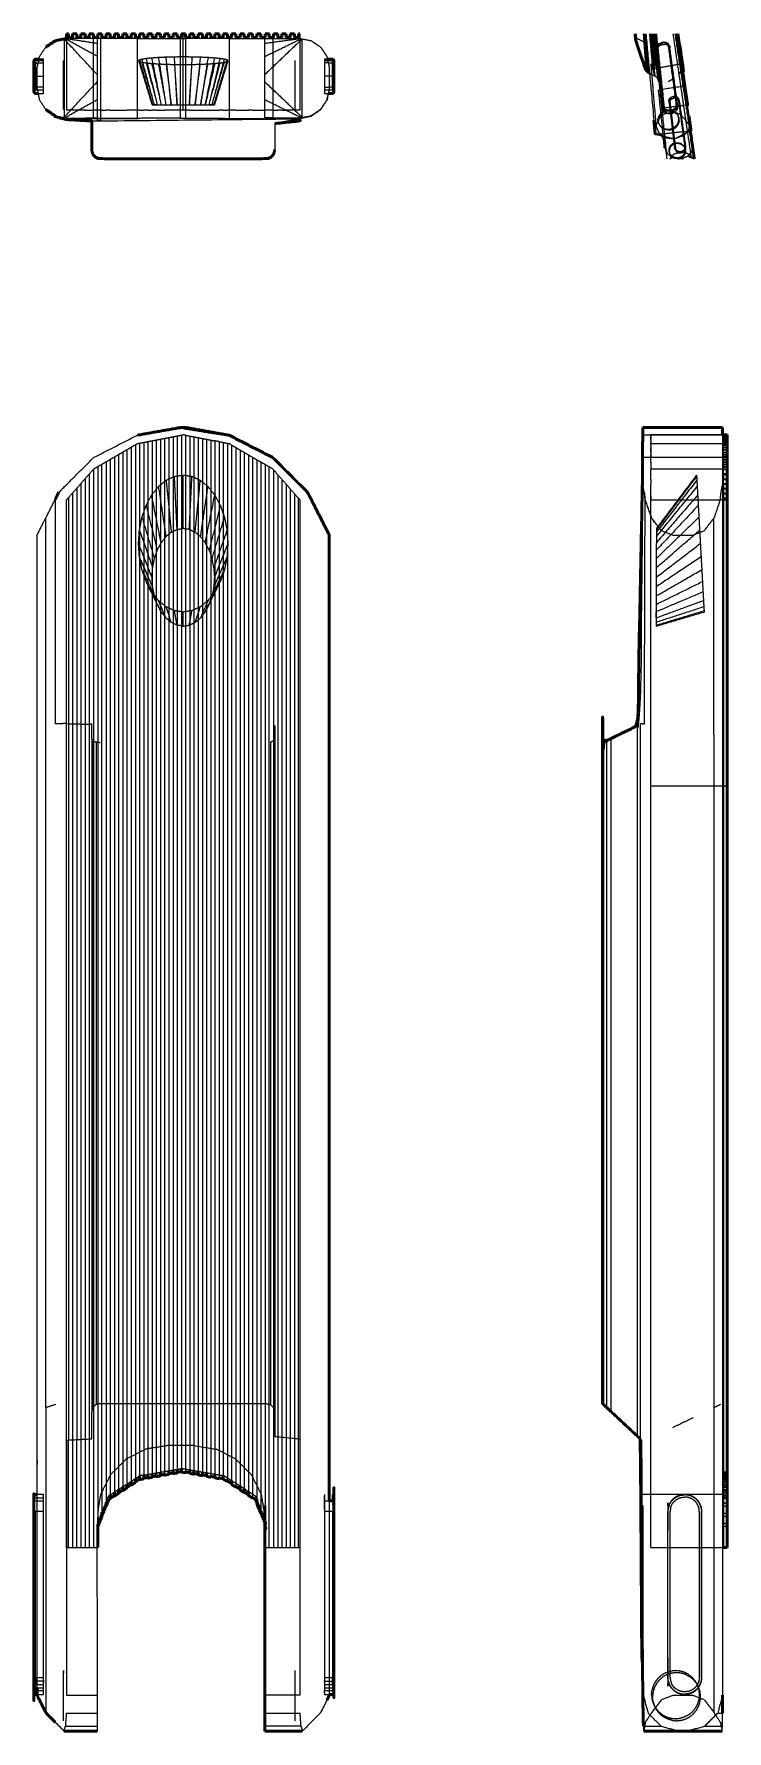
# Model space of a CAD drawing. Header units: centimetres. Extents: x 0 to 39.7, y 0 to 97.2.
import ezdxf

# ---------------------------------------------------------------- set-up
doc = ezdxf.new("R2010")
doc.units = ezdxf.units.CM
doc.layers.add('Make2D$Oculto$Curvas', color=7, linetype='Continuous', true_color=0x8c8c8c)
doc.layers.add('Make2D$Visible$Curvas', color=7, linetype='Continuous')
doc.layers.add('Make2D$Visible$CurvasDeSiluetaDeEscena', color=7, linetype='Continuous', lineweight=50)

msp = doc.modelspace()

# ---------------------------------------------------------------- linework, layer by layer
at = {"layer": 'Make2D$Oculto$Curvas', "color": 7, "lineweight": -3}
for points, weights in [([(35.58644401424067, 97.2251923511399), (35.82826381840979, 94.81193129393066)], [53.34444785331659, 48.12174950785885]), ([(35.65014227644188, 97.2251923511399), (35.98538154233563, 93.97262941357064)], [56.73810369989057, 49.4977412705485]), ([(37.10042964459987, 95.36171566434484), (36.81107018126234, 97.2251923511399)], [45.76413931288486, 49.5994325672502]), ([(36.88788030930378, 97.2251923511399), (37.13249498287392, 95.68415447768827)], [46.7460190497866, 43.7162760823272]), ([(34.99091867607464, 96.7644213344604), (34.95777468182492, 97.22519235113987)], [57.32671960397705, 58.51465142542602]), ([(35.01016508328685, 97.22519235113985), (35.04645351897182, 96.73670746411399)], [58.67750459773032, 57.41615773902422]), ([(35.07507052899867, 97.22519235113985), (35.11544289143328, 96.70227973792683)], [58.668573918166, 57.32057686813636]), ([(35.15311238966619, 96.68346619378035), (35.11042613022047, 97.22519235113987)], [43.53976255082723, 44.60051766446323]), ([(35.15311238966619, 96.68346619378035), (35.11401299982319, 96.98729180521501)], [43.53976255082723, 42.23183771283505]), ([(35.14147082273143, 96.68927680547468), (35.15311238966619, 96.68346619378035)], [43.56298168470612, 43.53976255082723]), ([(35.48823919592473, 95.23718363252472), (35.31343988877519, 97.22519235113987)], [38.97521162159343, 42.4598365437073]), ([(35.33525107007673, 97.22519235113987), (35.5224485319796, 95.1196675590536)], [43.16347584489097, 39.42981920794055]), ([(35.34459165553467, 97.22519235113987), (35.53720031493836, 95.0689921642657)], [43.47199079226191, 39.62914466306287]), ([(35.35380057440881, 97.22519235113987), (35.55180439932814, 95.01882414430246)], [43.7805049619192, 39.82846949951364]), ([(35.36288061217481, 97.22519235113987), (35.56626303694621, 94.9691557637793)], [44.0890190712581, 40.02779433596442]), ([(35.37183447302065, 97.22519235113987), (35.58057841195915, 94.91997951963677)], [44.39753372415954, 40.22711948175098]), ([(35.38066473608692, 97.22519235113985), (35.59475259935694, 94.87128828385946)], [44.70604776814915, 40.42644431820175]), ([(35.38937397905728, 97.22519235113988), (35.56526994113048, 95.29950266940469)], [45.01456248862516, 41.42685141954901]), ([(35.39796463797154, 97.22519235113987), (35.56377317951154, 95.41758422251682)], [45.32307662270854, 41.91562671675826]), ([(35.40643914746044, 97.22519235113987), (35.56231094391017, 95.53294355974147)], [45.63159123579838, 42.40440232330329]), ([(35.41479984558254, 97.22519235113987), (35.56809449631493, 95.56768896837974)], [45.94010626437523, 42.7531796307599]), ([(35.42304897584513, 97.22519235113987), (35.57748600078917, 95.56200851832267)], [46.24862043193075, 43.03006159820589]), ([(35.43118877786296, 97.22519235113987), (35.58675741651912, 95.55640070392441)], [46.55713454810636, 43.30694356565188]), ([(35.43922140935896, 97.22519235113988), (35.59591103222591, 95.55086414085225)], [46.86564855838025, 43.58382553309786]), ([(35.44714897841874, 97.22519235113988), (35.60494892618622, 95.54539910472178)], [47.17416267350387, 43.86071048075945]), ([(35.45497353296824, 97.22519235113987), (35.61387357900766, 95.54000102020149)], [47.48267689662349, 44.13759244820544]), ([(35.46269706533598, 97.22519235113988), (35.62268680646128, 95.5346718449692)], [47.79119112171241, 44.41447739586703]), ([(35.47032153747444, 97.22519235113987), (35.632132022997, 95.5216054718419)], [48.0997060845688, 44.67679566830589]), ([(35.47784880448208, 97.22519235113987), (35.64361352828168, 95.48617208571076)], [48.40822019533132, 44.89690154819463]), ([(35.48528073389704, 97.22519235113987), (35.65498300721676, 95.45108442714782)], [48.71673430609512, 45.11700742808338]), ([(35.49261912276722, 97.22519235113988), (35.66624209142304, 95.4163374607639)], [49.0252482975495, 45.33711330797212]), ([(35.49986573439828, 97.22519235113987), (35.67739238098905, 95.381926248482)], [49.33376252762652, 45.55721918786086]), ([(35.50671185637905, 97.22519235113987), (35.69539771784498, 95.27230262277706)], [58.03042455223157, 53.34528002922475]), ([(35.50702227155163, 97.22519235113987), (35.6884352935335, 95.3478475170157)], [49.64227663839438, 45.77732804796521]), ([(35.51409040599253, 97.22519235113987), (35.699372671742, 95.31409337100074)], [49.95079074916323, 45.99743392785395]), ([(35.52107178722324, 97.22519235113988), (35.71020591060881, 95.28066058867807)], [50.25930581751047, 46.21754042641424]), ([(35.52796796014719, 97.22519235113988), (35.72093641764992, 95.24754487361808)], [50.56781992828185, 46.43764630630298]), ([(35.53478049628023, 97.22519235113987), (35.7315656833074, 95.21474160239687)], [50.87633403905447, 46.65775218619172]), ([(35.54151090795533, 97.22519235113987), (35.74239599023657, 95.17918215611758)], [51.18484814905806, 46.87194233809762]), ([(35.54816066814458, 97.22519235113987), (35.75494211365022, 95.12552323664039)], [51.49336211200221, 47.05048613111043]), ([(35.55473122396812, 97.22519235113985), (35.76739337877585, 95.07227001963165)], [51.80187621445911, 47.22902992412324]), ([(35.5612239687347, 97.22519235113987), (35.77975082244699, 95.01941805146083)], [52.11038981582253, 47.40757309846451]), ([(35.56764033062254, 97.22519235113988), (35.79201563970501, 94.96696229760029)], [52.41890553332149, 47.58611812882042]), ([(35.57398157348423, 97.22519235113987), (35.80418869614161, 94.91489896022651)], [52.7274196399884, 47.76466192183322]), ([(35.58024904135078, 97.22519235113987), (35.81627108598065, 94.86322339774567)], [53.03593374665344, 47.94320571484604]), ([(35.59256773931194, 97.22519235113987), (35.84016788769466, 94.76101839637467)], [53.65296178672554, 48.30029330087167]), ([(35.59862144533695, 97.22519235113987), (35.85198427345371, 94.7104805153161)], [53.96147588916507, 48.47883709388447]), ([(35.60460631166894, 97.22519235113988), (35.86379570083508, 94.65950398585086)], [54.26998939732724, 48.65579181330641]), ([(35.61052352865106, 97.22519235113985), (35.8783695507342, 94.58077888061145)], [54.57850350495896, 48.77755951876199]), ([(35.6163742543437, 97.22519235113987), (35.89287088270582, 94.50244561406001)], [54.88701914032642, 48.89932846156065]), ([(35.62215954601618, 97.22519235113987), (35.90730026239114, 94.42450022357552)], [55.19553323570855, 49.02109318680061]), ([(35.62788052367532, 97.22519235113985), (35.92165798124233, 94.34694261768263)], [55.50404733110373, 49.14286089225618]), ([(35.63353825384338, 97.22519235113987), (35.93594487988847, 94.26976688716324)], [55.8125614265111, 49.26462561749614]), ([(35.63913377959063, 97.22519235113987), (35.95016117194076, 94.1929732430233)], [56.12107552193149, 49.3863933229517]), ([(35.6446681291497, 97.22519235113987), (35.96430753268365, 94.11655735421284)], [56.42959006427481, 49.50816102840727]), ([(35.66091392216239, 97.22519235113987), (36.0361837730478, 93.60127659918216)], [57.35513236010515, 49.31749598236432]), ([(35.66621329439711, 97.22519235113988), (36.08550649380393, 93.18544817800083)], [57.66364643875687, 48.79809116116365]), ([(35.67145628608548, 97.22519235113987), (36.09514721058489, 93.15233034198882)], [57.97216190503232, 48.99741723495752]), ([(35.67664372364803, 97.22519235113987), (36.10470968825345, 93.11948127334676)], [58.28067465881985, 49.1967408340652]), ([(35.68177657486692, 97.22519235113987), (36.1141951099588, 93.08689690771502)], [58.589190106187, 49.39606690785907]), ([(35.68685560891362, 97.22519235113987), (36.12360417065906, 93.05457485777018)], [58.89770287854772, 49.59539050696675]), ([(35.69188175416392, 97.22519235113987), (36.13293801959178, 93.02251117564587)], [59.20621830666246, 49.79471658076063]), ([(36.14219738322825, 92.99070336576452), (35.69685576855033, 97.22519235113987)], [49.99404141721141, 59.51473240663968]), ([(36.14604389583292, 92.97748980742087), (35.69891857385674, 97.22519235113985)], [50.07731460747739, 59.6436235030769]), ([(35.70511582664348, 96.4999789360642), (35.70701054859621, 96.51092895542283)], [38.41261302345644, 38.36745016195026]), ([(35.70995039750034, 96.32560319789128), (35.70717375966534, 96.25946660789283)], [38.69506961312209, 38.59359673344988]), ([(36.03741392702282, 92.99742458777929), (35.70717375966534, 96.25946660789283)], [33.83632326085976, 38.59359673344988]), ([(35.70995039750034, 96.32560319789128), (35.73113857671644, 96.39158748167928)], [38.69506961312209, 38.77954649948589]), ([(35.76959374617111, 96.45421645157484), (35.73113857671644, 96.39158748167928)], [38.84278698392166, 38.77954649948589]), ([(35.7439805043711, 96.56302702434363), (35.74539453705401, 96.57318397016901)], [38.47585350789221, 38.42983799790227]), ([(35.75441793431657, 96.518686571875), (35.7439805043711, 96.56302702434363)], [38.624539237298, 38.47585350789221]), ([(35.76959374617111, 96.45421645157484), (35.75442985653621, 96.51863592371586)], [38.84278698392166, 38.6247097315722]), ([(35.82337069034288, 96.51048272672706), (35.76959374617111, 96.45421645157484)], [38.88162653751105, 38.84278698392166]), ([(35.88984012521994, 96.55769736544958), (35.82337069034288, 96.51048272672706)], [38.89411495082447, 38.88162653751105]), ([(35.96578483056459, 96.59359251558334), (35.88984012521994, 96.55769736544958)], [38.87962492334275, 38.89411495082447]), ([(36.04756441723236, 96.61643337618835), (35.96578483056459, 96.59359251558334)], [38.83888701526185, 38.87962492334275]), ([(36.05981433744655, 96.6187654208978), (36.04756441723236, 96.61643337618835)], [38.83106149128567, 38.83888701526185]), ([(36.05981433744655, 96.6187654208978), (36.14353346676494, 96.6274096267037)], [38.83106149128567, 38.76611231160143]), ([(36.22511100651575, 96.62136486844815), (36.14353346676494, 96.6274096267037)], [38.68021338613443, 38.76611231160143]), ([(36.30053493969183, 96.60082304188944), (36.22511100651575, 96.62136486844815)], [38.5776713409723, 38.68021338613443]), ([(36.36605485207841, 96.56668865427444), (36.30053493969183, 96.60082304188944)], [38.46362583384644, 38.5776713409723]), ([(36.41832339886289, 96.52053775430869), (36.36605485207841, 96.56668865427444)], [38.3437976338842, 38.46362583384644]), ([(36.39255392941807, 96.52277523383808), (36.39626606187431, 96.50211941343429)], [37.69619116468965, 37.76415037814542]), ([(36.39255392941807, 96.52277523383808), (36.82993013127103, 93.21630528430393)], [37.69619116468965, 32.94697023467366]), ([(36.83327594443755, 93.19948427574477), (36.39626606187431, 96.50211941343429)], [33.01492944812944, 37.76415037814542]), ([(36.45459123239574, 96.46457122973399), (36.41832339886289, 96.52053775430869)], [38.22419531581018, 38.3437976338842]), ([(36.47288028634309, 96.40153476602148), (36.45459123239574, 96.46457122973399)], [38.11081555982953, 38.22419531581018]), ([(36.91711461578333, 93.11253922497296), (36.47288028634309, 96.40153476602148)], [33.3535420872394, 38.11081555982953]), ([(36.64062953294975, 97.22519235113987), (36.9809497298857, 94.91972137835107)], [59.80634233258269, 54.18795481767273]), ([(36.78811161239746, 97.22519235113988), (37.41563082768351, 93.15691334371914)], [57.92931838943819, 48.96973509270157]), ([(37.41138149359755, 93.19006870831512), (36.78884356159344, 97.22519235113987)], [48.7704090189077, 57.62080233594636]), ([(36.78958338643932, 97.22519235113987), (37.40709730936995, 93.22349599061123)], [57.31228819778045, 48.57108418245692]), ([(37.40277781758556, 93.25719875958248), (36.79033121940103, 97.22519235113987)], [48.37175934600614, 57.00377405978378]), ([(36.79108719120999, 97.22519235113988), (37.39842257996425, 93.29118043490261)], [56.69525992195406, 48.17243450955537]), ([(37.3940311783157, 93.32544427949564), (36.79185143199374, 97.22519235113987)], [47.97311091044769, 56.38674717543807]), ([(37.38960310512093, 93.35999425327049), (36.79262408515349, 97.22519235113988)], [47.77378607399691, 56.07823304702724]), ([(36.79419518474031, 97.22519235113987), (37.30540996911058, 93.91679655048104)], [55.46120283497181, 48.27803022514563]), ([(36.79499391360359, 97.22519235113988), (37.27664247838091, 94.10886280448038)], [55.15268912745806, 48.37319241383167]), ([(37.24317828676715, 94.33725688857508), (36.79661848462206, 97.22519235113988)], [48.26684228781031, 54.53566082752794]), ([(37.22035052882788, 94.4969509588528), (36.79828023778956, 97.22519235113987)], [48.02600993245606, 53.91863254092008]), ([(36.79998046976081, 97.22519235113987), (37.19729263923228, 94.65825496127862)], [53.30160233909844, 47.78517633975873]), ([(37.17400142488876, 94.82119132018933), (36.8017205217576, 97.22519235113988)], [47.54434100418888, 52.68457405290643]), ([(36.80350181247223, 97.22519235113987), (37.15962707462008, 94.9267052652165)], [52.06754658051383, 47.18959350608746]), ([(37.14516555538319, 95.03297527022505), (36.80532583030575, 97.22519235113987)], [46.8332301124547, 51.45051831658287]), ([(36.8062543447418, 97.22519235113987), (37.13785207084465, 95.08671828269914)], [51.14200403983801, 46.65504692553051]), ([(37.13048249173757, 95.14087350992328), (36.80719413174617, 97.22519235113987)], [46.47686311993478, 50.83348909508122]), ([(37.11557205229861, 95.25044217252338), (36.80911679761145, 97.22513787421411)], [46.12050270651763, 50.21633780231871]), ([(36.81206951909621, 97.22519235113987), (37.09574335680665, 95.39885972839902)], [49.29091843868238, 45.54968690200542]), ([(36.81308144552324, 97.22519235113987), (37.0915079692446, 95.43316773679803)], [48.98240431086776, 45.32922041602805]), ([(36.81514402814865, 97.22519235113987), (37.08291263009004, 95.50279317495304)], [48.36537594309853, 44.88828446385771]), ([(36.8161951841391, 97.22519235113987), (37.07855118101594, 95.53812231526008)], [48.0568609698408, 44.66781735920879]), ([(36.81725992079905, 97.22519235113987), (37.07414673312115, 95.57380018555108)], [47.74834684202229, 44.44734789301582]), ([(37.06520519017639, 95.64623000284233), (36.81943121170165, 97.22519235113987)], [44.00641194084547, 47.13131858638187]), ([(37.05608264850901, 95.72012597698043), (36.82166010846382, 97.22519235113988)], [43.56547598867513, 46.51429033073723]), ([(36.8251165848093, 97.22519235113987), (37.05570473160372, 95.74622003035168)], [45.58874700426399, 42.74559102622787]), ([(36.82630014639378, 97.22519235113987), (37.0560050834153, 95.75238767861242)], [45.28023201484677, 42.4673613826553]), ([(37.05661858076209, 95.7649632709344), (36.82871631601948, 97.22519235113988)], [41.91089439220643, 44.66320376819711]), ([(36.83375462470536, 97.22519235113985), (37.10179765258428, 95.51026069498407)], [43.42914723399767, 40.31949904662]), ([(37.10316668408834, 95.51049238854311), (36.83505926297947, 97.22519235113985)], [40.03346228090505, 43.12063268403107]), ([(37.10455541779809, 95.51072741648426), (36.83638270251521, 97.22519235113988)], [39.74742589969432, 42.81211855545226]), ([(36.83772535848571, 97.22519235113987), (37.10596428838716, 95.51096585237126)], [42.50360352437512, 39.46138863732174]), ([(37.10739372817152, 95.51120776936887), (36.83908764446369, 97.22519235113988)], [39.17535225485106, 42.19508939480189]), ([(36.84048531073902, 97.2250945830922), (37.10883799965168, 95.5114928236423)], [41.88639066779984, 38.88937970015348]), ([(37.11031615984318, 95.51170235886008), (36.84187286855236, 97.22519235113987)], [38.60327904577189, 41.57806065658923]), ([(37.17063682403771, 95.12796162162662), (36.84205751508699, 97.22519235113987)], [52.98406246459587, 57.9814236388416]), ([(37.47347681493626, 93.19821992786156), (36.84248226818538, 97.22519235113987)], [48.9817443700408, 57.85253297808947]), ([(36.84329671151656, 97.22519235113987), (37.11181009826477, 95.51195519154425)], [41.26954647814449, 38.31724266143304]), ([(36.84350669649675, 97.22519235113987), (37.46943904161383, 93.23170080509809)], [57.54401692461333, 48.78272497698476]), ([(37.46005257433444, 93.29935984273553), (36.84454216228019, 97.22519235113987)], [48.64666894458632, 57.23550278646297]), ([(36.84475034867376, 97.22513914820588), (37.11332651352051, 95.51221182818595)], [40.96093347981022, 38.03120539282984]), ([(36.8455888514157, 97.22519235113987), (37.31107444364188, 94.25713536706287)], [56.92698864848168, 50.22312335729637]), ([(37.45172492748059, 93.3682283309196), (36.84664694737143, 97.22519235113987)], [48.24924569266142, 56.61847451066724]), ([(37.4529419487134, 93.36847180506011), (36.84771663278057, 97.22519235113987)], [47.98678489707353, 56.3099617658589]), ([(36.84879810888948, 97.22519235113987), (37.39867997641663, 93.72222650103377)], [56.00144763745558, 48.3797938729839]), ([(37.36962225719734, 93.91533839866301), (36.84989157371219, 97.22519235113988)], [48.47697888761526, 55.69293156773006]), ([(36.85099721376613, 97.22519235113988), (37.34068236093503, 94.10766765007031)], [55.38441742632922, 48.57414661704976]), ([(37.3184899007218, 94.25702134036426), (36.85211523898683, 97.22519235113985)], [48.58980699855448, 55.07590371807822]), ([(37.23111823414364, 94.82105877899274), (36.8532458618996, 97.22519235113988)], [49.42367828728265, 54.76738956144793]), ([(37.29604958411524, 94.41614059761226), (36.85438929491228, 97.22519235113987)], [48.35069583717687, 54.45887541818175]), ([(37.2336719448629, 94.82102603569056), (36.85554575702577, 97.22519235113987)], [48.86678915533965, 54.15036127490107]), ([(37.27338277220441, 94.57686335287283), (36.85671547221057, 97.22519235113987)], [48.11162698529673, 53.84184713160533]), ([(37.26196119080311, 94.65784738090494), (36.85789866960018, 97.22519235113987)], [47.99213547515914, 53.53333298829472]), ([(37.2126228833527, 94.97970768410352), (36.85909559111384, 97.22519235113987)], [48.34288227837272, 53.22481692981554]), ([(36.86030645559939, 97.22519235113985), (37.22230954401273, 94.92666733743633)], [52.91630435875489, 47.95876133610247]), ([(36.86153153460424, 97.22519235113987), (37.23195043830358, 94.87405392954608)], [52.60778864365366, 47.57712038588831]), ([(36.86277105760061, 97.22519235113987), (37.16835478014354, 95.28626455226451)], [52.2992753035789, 48.10460702126174]), ([(37.20114970036772, 95.08690430244827), (36.86402529450191, 97.22519235113985)], [47.42969996994226, 51.9907611716196]), ([(36.86529450558995, 97.22519235113988), (37.2110283830125, 95.03309040872226)], [51.68224703966209, 47.04438470457205]), ([(36.86657896063767, 97.22519235113985), (37.20394764162142, 95.08691252506789)], [51.37373290770586, 46.86681835863928]), ([(36.86787893654983, 97.22519235113988), (37.19681240750436, 95.14114804865228)], [51.06521863129686, 46.68925972690202]), ([(37.13896709856593, 95.51661923396345), (36.86919471860806, 97.22519235113988)], [47.13489561489763, 50.75670368622141]), ([(36.87052659041515, 97.22519235113987), (37.19107404986474, 95.19581082133138)], [50.44818955426987, 46.22901354068529]), ([(36.8732398092489, 97.22519235113987), (37.17655375325255, 95.30639826149815)], [49.83116129037143, 45.87265312726814]), ([(36.8774380071243, 97.22519235113987), (37.16093469513964, 95.43390369555141)], [48.90561890205488, 45.25954806327154]), ([(36.87887294222539, 97.22519235113988), (37.15699088399407, 95.46860584183162)], [48.59710477424468, 45.03908455750977]), ([(37.14898703008904, 95.53903474974052), (36.88179817722304, 97.22519235113988)], [44.59814798666788, 47.98007556104471]), ([(36.88328918912594, 97.22519235113987), (37.14492559470486, 95.57477316440581)], [47.67156143323189, 44.3776785204749]), ([(37.14082360320266, 95.61086845077442), (36.88479962538024, 97.22519235113988)], [44.15720905428193, 47.363047305418]), ([(36.88632986805455, 97.22519235113987), (37.1366801887801, 95.64732759633536)], [47.05453317760283, 43.93674256830456]), ([(36.8894513517042, 97.22519235113985), (37.128267608307, 95.72135306007304)], [46.43750492196957, 43.49580661613422]), ([(36.89265690442763, 97.22519235113987), (37.12850186546611, 95.74141044995513)], [45.82047667540883, 42.95415725769074]), ([(36.89429228034557, 97.22519235113987), (37.12927562035845, 95.74751494312797)], [45.51196159550571, 42.67592463390256]), ([(36.89763045562889, 97.22519235113987), (37.13085408413716, 95.75996404537)], [44.8949324824785, 42.11945702478216]), ([(37.13247457347294, 95.77274795712546), (36.90106166101098, 97.22519235113987)], [41.56299332388467, 44.27790467103019]), ([(36.90458985331091, 97.22519235113987), (37.1609132542842, 95.61799988721592)], [43.6608759290983, 40.71779975573442]), ([(36.90639161012975, 97.22519235113988), (37.18233858168143, 95.49583531201613)], [43.35236182524135, 40.22398491393122]), ([(36.90821919758015, 97.22519235113988), (37.19959631175882, 95.40007486219733)], [43.04384727362195, 39.7787837229446]), ([(36.91007316987768, 97.22519235113987), (37.2267822698746, 95.24243679720534)], [42.73533314503654, 39.23660713763109]), ([(36.911954110696, 97.22519235113987), (37.22044917449559, 95.2948829840335)], [42.42681811352475, 39.03788844453274]), ([(37.21405037051154, 95.34787145220778), (36.91386260153963, 97.22519235113988)], [38.83917966083394, 42.11830398393828]), ([(37.2075848647231, 95.40141049083618), (36.91579926056764, 97.22519235113987)], [38.640479403385, 41.80978942663138]), ([(37.20105158754743, 95.45550880766567), (36.91776471087395, 97.22519235113985)], [38.44178888517868, 41.50127524569875]), ([(37.19444944249992, 95.5101753813366), (36.91975960173662, 97.22519235113987)], [38.24310814774174, 41.19276106767146]), ([(35.68602770283222, 91.97658634222468), (35.38732632732735, 95.50349762509002)], [36.56581341042052, 41.94888626875796]), ([(35.48823919592473, 95.23718363252472), (35.78930841470551, 95.28813629403027)], [38.97521162159343, 38.78134419791362]), ([(35.56182254651658, 95.57148249960471), (35.56231094391017, 95.53294355974147)], [42.57024459400832, 42.40440232330329]), ([(35.56809449631493, 95.56768896837974), (35.56182254651658, 95.57148249960471)], [42.7531796307599, 42.57024459400832]), ([(35.56231094391017, 95.53294355974147), (35.56377317951154, 95.41758422251682)], [42.40440232330329, 41.91562671675826]), ([(35.56377317951154, 95.41758422251682), (35.56526994113048, 95.29950266940469)], [41.91562671675826, 41.42685141954901]), ([(35.56583372949922, 95.25500944353334), (35.56526994113048, 95.29950266940469)], [41.24561860799436, 41.42685141954901]), ([(35.57748600078917, 95.56200851832267), (35.56809449631493, 95.56768896837974)], [43.03006159820589, 42.7531796307599]), ([(35.58675741651912, 95.55640070392441), (35.57748600078917, 95.56200851832267)], [43.30694356565188, 43.03006159820589]), ([(35.59591103222591, 95.55086414085225), (35.58675741651912, 95.55640070392441)], [43.58382553309786, 43.30694356565188]), ([(35.60494892618622, 95.54539910472178), (35.59591103222591, 95.55086414085225)], [43.86071048075945, 43.58382553309786]), ([(35.61387357900766, 95.54000102020149), (35.60494892618622, 95.54539910472178)], [44.13759244820544, 43.86071048075945]), ([(35.62268680646128, 95.5346718449692), (35.61387357900766, 95.54000102020149)], [44.41447739586703, 44.13759244820544]), ([(35.62916846277962, 95.53075114273024), (35.62268680646128, 95.5346718449692)], [44.62033147786988, 44.41447739586703]), ([(35.632132022997, 95.5216054718419), (35.62916846277962, 95.53075114273024)], [44.67679566830589, 44.62033147786988]), ([(35.64361352828168, 95.48617208571076), (35.632132022997, 95.5216054718419)], [44.89690154819463, 44.67679566830589]), ([(35.65498300721676, 95.45108442714782), (35.64361352828168, 95.48617208571076)], [45.11700742808338, 44.89690154819463]), ([(35.66624209142304, 95.4163374607639), (35.65498300721676, 95.45108442714782)], [45.33711330797212, 45.11700742808338]), ([(35.67739238098905, 95.381926248482), (35.66624209142304, 95.4163374607639)], [45.55721918786086, 45.33711330797212]), ([(35.6884352935335, 95.3478475170157), (35.67739238098905, 95.381926248482)], [45.77732804796521, 45.55721918786086]), ([(35.699372671742, 95.31409337100074), (35.6884352935335, 95.3478475170157)], [45.99743392785395, 45.77732804796521]), ([(35.71020591060881, 95.28066058867807), (35.699372671742, 95.31409337100074)], [46.21754042641424, 45.99743392785395]), ([(35.78931534394562, 95.28813746672812), (36.60456721498667, 95.42610989976241)], [38.7813397581646, 38.2659283701209]), ([(36.60464818307977, 95.42612360272366), (37.09164516296067, 95.50854249752327)], [38.26587786156057, 37.9644783603952]), ([(37.06514962090832, 95.60828911241481), (37.01457707973671, 95.92726992771287), (36.98211765677685, 96.11806077670597), (36.97001561181148, 96.1689780275671), (36.97790959722416, 96.08572898183655), (37.0035227354896, 95.8863889917017), (37.04274232520014, 95.59350735147957), (37.08081067124044, 95.31672876079412), (37.12915284709896, 94.97711502707907), (37.18365309070941, 94.60322138659761), (37.24010412705253, 94.22377178117272)], [40.51697907765554, 41.30666550553046, 42.34797148167264, 43.53896264160235, 44.76305725472961, 45.90043125037184, 47.17481544784263, 48.11413623500739, 48.76345454501985, 49.0592115405425, 48.97245853475923]), ([(37.12773805095316, 95.73538468369082), (37.05511482383649, 95.73412756023903)], [43.23238926280737, 43.30205863534828]), ([(37.05540775228089, 95.74013543912804), (37.12850186546611, 95.74141044995513)], [43.02382663023165, 42.95415725769074]), ([(37.0560050834153, 95.75238767861242), (37.05570473160372, 95.74622003035168)], [42.4673613826553, 42.74559102622787]), ([(37.12927562035845, 95.74751494312797), (37.05570473160372, 95.74622003035168)], [42.67592463390256, 42.74559102622787]), ([(37.0560050834153, 95.75238767861242), (37.13005979582482, 95.75369789070739)], [42.4673613826553, 42.39768902989879]), ([(37.05608264850901, 95.72012597698043), (37.128267608307, 95.72135306007304)], [43.56547598867513, 43.49580661613422]), ([(37.13085408413716, 95.75996404537), (37.05630993972058, 95.75863317016776)], [42.11945702478216, 42.18912639732307]), ([(37.05661858076209, 95.7649632709344), (37.13165893602308, 95.76631353625308)], [41.91089439220643, 41.84122501966553]), ([(37.13247457347294, 95.77274795712546), (37.0569313575038, 95.77137790040692)], [41.56299332388467, 41.63266269642558]), ([(37.13249498287392, 95.68415447768827), (37.06066675994339, 95.68299276114693)], [43.7162760823272, 43.78594545486811]), ([(37.06380273054592, 95.73591322809752), (37.14000166474018, 95.73723501227998)], [41.2812812991987, 41.21161192665778]), ([(37.06514962090832, 95.60828911241481), (37.44550091095281, 93.1608120160885)], [40.51697907765554, 36.74648134357023]), ([(37.06520519017639, 95.64623000284233), (37.1366801887801, 95.64732759633536)], [44.00641194084547, 43.93674256830456]), ([(37.14082360320266, 95.61086845077442), (37.06969812309436, 95.60983536894844)], [44.15720905428193, 44.22688140703845]), ([(37.07414673312115, 95.57380018555108), (37.14492559470486, 95.57477316440581)], [44.44734789301582, 44.3776785204749]), ([(37.07414673312115, 95.57380018555108), (37.07855118101594, 95.53812231526008)], [44.44734789301582, 44.66781735920879]), ([(37.14898703008904, 95.53903474974052), (37.07855118101594, 95.53812231526008)], [44.59814798666788, 44.66781735920879]), ([(37.08291263009004, 95.50279317495304), (37.0925201529444, 95.50291009271864)], [44.88828446385771, 44.87872262926249]), ([(37.08375606356473, 95.61686576663199), (37.1609132542842, 95.61799988721592)], [40.78746912827533, 40.71779975573442]), ([(37.09799625501788, 95.46793240064123), (37.08723142760666, 95.46780951694296)], [45.09798642406639, 45.10875094983508]), ([(37.0915079692446, 95.43316773679803), (37.10344261026926, 95.43329425008837)], [45.32922041602805, 45.31722828738287]), ([(37.0915079692446, 95.43316773679803), (37.09574335680665, 95.39885972839902)], [45.32922041602805, 45.54968690200542]), ([(37.10877856564829, 95.39898827812316), (37.09574335680665, 95.39885972839902)], [45.53652727262394, 45.54968690200542]), ([(37.10042964459987, 95.36171566434484), (37.11455949760118, 95.36184336018017)], [45.76413931288486, 45.74980926734951]), ([(37.10438550311795, 95.50305448688258), (37.15300877816485, 95.5036462028494)], [44.86691932497676, 44.81861509131679]), ([(37.18233858168143, 95.49583531201613), (37.10562520808207, 95.4949173646299)], [40.22398491393122, 40.29238298147786]), ([(37.12323702153623, 95.30598250350977), (37.10803009082218, 95.30586392154271)], [45.92684304595008, 45.94232249980905]), ([(37.15699088399407, 95.46860584183162), (37.10987320065026, 95.46806797949891)], [45.03908455750977, 45.08611577082039]), ([(37.11524850531146, 95.43341939860554), (37.16093469513964, 95.43390369555141)], [45.30537176612008, 45.25954806327154]), ([(37.16483977231689, 95.3995411386672), (37.1205958069486, 95.39910481657896)], [45.4800175294645, 45.52460380581324]), ([(37.12647199584877, 95.36195101709738), (37.16920892321853, 95.36233724387829)], [45.73773496265636, 45.69446994034395]), ([(37.12927562035845, 95.74751494312797), (37.12850186546611, 95.74141044995513)], [42.67592463390256, 42.95415725769074]), ([(37.13249498287392, 95.68415447768827), (37.1366801887801, 95.64732759633536)], [43.7162760823272, 43.93674256830456]), ([(37.17655375325255, 95.30639826149815), (37.13512898470521, 95.30607523572583)], [45.87265312726814, 45.91474523328844]), ([(37.14082360320266, 95.61086845077442), (37.14492559470486, 95.57477316440581)], [44.15720905428193, 44.3776785204749]), ([(37.15699088399407, 95.46860584183162), (37.16093469513964, 95.43390369555141)], [45.03908455750977, 45.25954806327154]), ([(37.16835478014354, 95.28626455226451), (37.2250291743381, 94.92666569184799)], [48.10460702126174, 47.39953624692431]), ([(37.2330507151497, 95.19052437336452), (37.19959631175882, 95.40007486219733)], [39.43533340288479, 39.7787837229446]), ([(35.74908108430899, 94.71668232278732), (35.29919762601596, 94.97470157839525)], [52.14743515053475, 53.21441146180391]), ([(35.49249302761555, 95.2225708497244), (35.48823919592473, 95.23718363252472)], [39.03116922570322, 38.97521162159343]), ([(35.50754691465563, 95.17085766556347), (35.49249302761555, 95.2225708497244)], [39.23049468082554, 39.03116922570322]), ([(35.5224485319796, 95.1196675590536), (35.50754691465563, 95.17085766556347)], [39.42981920794055, 39.23049468082554]), ([(35.53720031493836, 95.0689921642657), (35.5224485319796, 95.1196675590536)], [39.62914466306287, 39.42981920794055]), ([(35.55180439932814, 95.01882414430246), (35.53720031493836, 95.0689921642657)], [39.82846949951364, 39.62914466306287]), ([(35.56626303694621, 94.9691557637793), (35.55180439932814, 95.01882414430246)], [40.02779433596442, 39.82846949951364]), ([(35.57676477187004, 95.17365851760644), (35.56583372949922, 95.25500944353334)], [41.21219841013229, 41.24561860799436]), ([(35.58057841195915, 94.91997951963677), (35.56626303694621, 94.9691557637793)], [40.22711948175098, 40.02779433596442]), ([(35.60878772096606, 94.82307476753903), (35.57676477187004, 95.17365851760644)], [40.62576946398831, 41.21219841013229]), ([(35.59475259935694, 94.87128828385946), (35.58057841195915, 94.91997951963677)], [40.42644431820175, 40.22711948175098]), ([(35.60878772096606, 94.82307476753903), (35.59475259935694, 94.87128828385946)], [40.62576946398831, 40.42644431820175]), ([(35.6954092372774, 95.27218339719721), (35.74908108430899, 94.71668232278732)], [53.3450170915458, 52.14743515053475]), ([(35.72093641764992, 95.24754487361808), (35.71020591060881, 95.28066058867807)], [46.43764630630298, 46.21754042641424]), ([(35.7315656833074, 95.21474160239687), (35.72093641764992, 95.24754487361808)], [46.65775218619172, 46.43764630630298]), ([(35.74060339153625, 95.18684899055566), (35.7315656833074, 95.21474160239687)], [46.84654252028249, 46.65775218619172]), ([(35.74239599023657, 95.17918215611758), (35.74060339153625, 95.18684899055566)], [46.87194233809762, 46.84654252028249]), ([(35.75494211365022, 95.12552323664039), (35.74239599023657, 95.17918215611758)], [47.05048613111043, 46.87194233809762]), ([(35.83388499413948, 94.48570414741808), (35.74908108430899, 94.71668232278732)], [53.2869715247404, 52.14743515053475]), ([(35.76739337877585, 95.07227001963165), (35.75494211365022, 95.12552323664039)], [47.22902992412324, 47.05048613111043]), ([(35.77975082244699, 95.01941805146083), (35.76739337877585, 95.07227001963165)], [47.40757309846451, 47.22902992412324]), ([(35.79201563970501, 94.96696229760029), (35.77975082244699, 95.01941805146083)], [47.58611812882042, 47.40757309846451]), ([(35.80418869614161, 94.91489896022651), (35.79201563970501, 94.96696229760029)], [47.76466192183322, 47.58611812882042]), ([(35.81627108598065, 94.86322339774567), (35.80418869614161, 94.91489896022651)], [47.94320571484604, 47.76466192183322]), ([(35.82826381840979, 94.81193129393066), (35.81627108598065, 94.86322339774567)], [48.12174950785885, 47.94320571484604]), ([(35.84016788769466, 94.76101839637467), (35.82826381840979, 94.81193129393066)], [48.30029330087167, 48.12174950785885]), ([(35.83388499413948, 94.48570414741808), (36.25369026152352, 90.52291757352036)], [53.2869715247404, 45.96349152482663]), ([(35.85198427345371, 94.7104805153161), (35.84016788769466, 94.76101839637467)], [48.47883709388447, 48.30029330087167]), ([(35.85198427345371, 94.7104805153161), (35.86338685420459, 94.66171231619764)], [48.47883709388447, 48.65238346759898]), ([(35.86379570083508, 94.65950398585086), (35.86338685420459, 94.66171231619764)], [48.65579181330641, 48.65238346759898]), ([(35.8783695507342, 94.58077888061145), (35.86379570083508, 94.65950398585086)], [48.77755951876199, 48.65579181330641]), ([(35.89287088270582, 94.50244561406001), (35.8783695507342, 94.58077888061145)], [48.89932846156065, 48.77755951876199]), ([(35.90730026239114, 94.42450022357552), (35.89287088270582, 94.50244561406001)], [49.02109318680061, 48.89932846156065]), ([(35.92165798124233, 94.34694261768263), (35.90730026239114, 94.42450022357552)], [49.14286089225618, 49.02109318680061]), ([(35.93594487988847, 94.26976688716324), (35.92165798124233, 94.34694261768263)], [49.26462561749614, 49.14286089225618]), ([(36.67839005104986, 94.66288217259148), (36.37219463234176, 94.48485639732127)], [54.60667391089557, 54.61354057462648]), ([(37.06616920369478, 95.06035894156965), (36.9809497298857, 94.91972137835107)], [53.72978284669391, 54.18795481767273]), ([(36.9809497298857, 94.91972137835107), (37.24648531112015, 93.12087258744644)], [54.18795481767273, 50.48727605559536]), ([(37.11557205229861, 95.25044217252338), (37.13185555587351, 95.2505491295097)], [46.12050270651763, 46.10386627856861]), ([(37.14049925559448, 95.19554030527962), (37.12305596338699, 95.1954470040491)], [46.28079613426387, 46.2986829132262]), ([(37.13048249173757, 95.14087350992328), (37.14900374397634, 95.14095016916502)], [46.47686311993478, 46.45780147360751]), ([(37.13048249173757, 95.14087350992328), (37.13785207084465, 95.08671828269914)], [46.47686311993478, 46.65504692553051]), ([(37.13785207084465, 95.08671828269914), (37.15745312644152, 95.08677588649051)], [46.65504692553051, 46.63480041918524]), ([(37.14380528999614, 95.25062762045255), (37.18384199257528, 95.25089059856596)], [46.09166518273923, 46.05083333397672]), ([(37.14516555538319, 95.03297527022505), (37.16576623535976, 95.03301128342733)], [46.8332301124547, 46.81187372721843]), ([(37.15242360061917, 94.97963965249049), (37.17407474339775, 94.9796514246168)], [47.01141329937889, 46.98888578099913]), ([(37.19107404986474, 95.19581082133138), (37.15246740691704, 95.19560432090418)], [46.22901354068529, 46.26853169104719]), ([(37.15962707462008, 94.9267052652165), (37.18240629462784, 94.92669148201273)], [47.18959350608746, 47.16580773549224]), ([(37.16134159243316, 95.14100123537241), (37.19825057225285, 95.14115400119897)], [46.44511231862977, 46.40719374739387]), ([(37.16677611534757, 94.87417066438736), (37.19056951118659, 94.87412804763032)], [47.36777669301165, 47.342841649353]), ([(37.17063682403771, 95.12796162162664), (37.46776412188542, 93.23148036839929)], [52.98406246459588, 49.15312273574265]), ([(37.17400142488876, 94.82119132018933), (37.18747511589547, 94.82115139232765)], [47.54434100418888, 47.53016721883579]), ([(37.18567672515536, 94.73951552656713), (37.21158469544918, 94.73939316095601)], [47.66475692910129, 47.63745045608502]), ([(37.18750553428569, 94.82115130218597), (37.1987980995647, 94.82111783786027)], [47.53013522946389, 47.51826242528091]), ([(37.19681240750436, 95.14114804865225), (37.19818547413775, 95.13244862476583)], [46.68925972690203, 46.67256446450649]), ([(37.19729263923228, 94.65825496127862), (37.2242349778353, 94.65807805265418)], [47.78517633975873, 47.7567136570411]), ([(37.20114970036772, 95.08690430244829), (37.21805551482489, 94.97967533777476)], [47.42969996994226, 47.22195544100664]), ([(37.23683411668068, 94.57716691333465), (37.20885069936659, 94.57739933389735)], [47.87596583006026, 47.90559226467114]), ([(37.2126228833527, 94.97970768410352), (37.25048673528963, 94.73920942321718)], [48.34288227837272, 47.87259138568482]), ([(37.22035052882788, 94.4969509588528), (37.24938284876109, 94.49665756775094)], [48.02600993245606, 47.99520308699438]), ([(37.22230954401273, 94.92666733743631), (37.23895166000034, 94.82099884702063)], [47.95876133610248, 47.75308954515519]), ([(37.23112400809491, 94.82102204344105), (37.30729124429472, 94.33642400691832)], [49.42360460156229, 48.47032718530786]), ([(37.26188217172795, 94.41654705432603), (37.23179283449301, 94.4169049981174)], [48.11442666093655, 48.14642760024099]), ([(37.28474467503872, 94.4963002127342), (37.2336737611544, 94.82101448751699)], [48.23115639256898, 48.86676625253455]), ([(37.24317828676715, 94.33725688857508), (37.27433313252476, 94.33683226492329)], [48.26684228781031, 48.23363570944964]), ([(37.24010412705253, 94.22377178117272), (35.81182889009364, 94.01223829592703)], [48.97245853475923, 50.12764543712733]), ([(35.85466215480303, 93.66263998789779), (35.81182889009364, 94.01223829592703)], [49.66425652801942, 50.12764543712733]), ([(36.09128952100143, 91.39058998965362), (35.85466215480303, 93.66263998789779)], [45.62908259295325, 49.66425652801942]), ([(35.95016117194076, 94.1929732430233), (35.93594487988847, 94.26976688716324)], [49.3863933229517, 49.26462561749614]), ([(35.96430753268365, 94.11655735421284), (35.95016117194076, 94.1929732430233)], [49.50816102840727, 49.3863933229517]), ([(35.96430753268365, 94.11655735421284), (35.96961096136393, 94.08790871486232)], [49.50816102840727, 49.55396275976005]), ([(35.98538154233563, 93.97262941357064), (35.96961096136393, 94.08790871486232)], [49.4977412705485, 49.55396275976005]), ([(36.01073632443902, 93.78729169197241), (35.98538154233563, 93.97262941357064)], [49.40761862645641, 49.4977412705485]), ([(36.0361837730478, 93.60127659918216), (36.01073632443902, 93.78729169197241)], [49.31749598236432, 49.40761862645641]), ([(36.03838367770692, 93.58519633190521), (36.0361837730478, 93.60127659918216)], [49.30972382479564, 49.31749598236432]), ([(36.03838367770692, 93.58519633190521), (36.03889863860019, 93.57505961359958)], [49.30972382479564, 49.26754756876612]), ([(36.07578675550639, 93.2188374691014), (36.03889863860019, 93.57505961359958)], [48.59876632471287, 49.26754756876612]), ([(36.41509238944129, 93.37054716641023), (36.41577619495015, 93.42530705757036)], [51.98463022900907, 52.08610012846567]), ([(36.41509238944129, 93.37054716641023), (36.72300464631618, 90.74243249344092)], [51.98463022900907, 47.22736046844823]), ([(36.41577619495015, 93.42530705757036), (36.4303861963953, 93.47905288348758)], [52.08610012846567, 52.1705770630391]), ([(36.4303861963953, 93.47905288348758), (36.45813613437431, 93.52915210959188)], [52.1705770630391, 52.23381754747487]), ([(36.43461264940309, 93.30628071548574), (36.43529331771666, 93.36020037560021)], [52.38750788508349, 52.4879105298849]), ([(36.43529331771666, 93.36020037560021), (36.44956501754417, 93.41291856963905)], [52.4879105298849, 52.57124511711645]), ([(36.44956501754417, 93.41291856963905), (36.47670688932504, 93.46204649321206)], [52.57124511711645, 52.63363886529006]), ([(36.45813613437431, 93.52915210959188), (36.49762165036764, 93.57317718143884)], [52.23381754747487, 52.27266003307025]), ([(36.47206831785456, 93.4699651059214), (36.45813613437431, 93.52915210959188)], [52.60075164217586, 52.23381754747487]), ([(36.47206831785456, 93.4699651059214), (36.47670688932504, 93.46204649321206)], [52.60075164217586, 52.63363886529006]), ([(36.47381564612066, 93.30328866020773), (36.47431727920502, 93.35167682914137)], [52.39119910135921, 52.48132727748801]), ([(36.47431727920502, 93.35167682914137), (36.4865737816009, 93.39716452874465)], [52.48132727748801, 52.55319051501257]), ([(36.47670688932504, 93.46204649321206), (36.51535451103989, 93.50519626878528)], [52.63363886529006, 52.67195152109885]), ([(36.4865737816009, 93.39716452874465), (36.50995458015545, 93.43956759930647)], [52.55319051501257, 52.60699471172462]), ([(36.49762165036764, 93.57317718143884), (36.54690619086773, 93.6090010038276)], [52.27266003307025, 52.28514844638367]), ([(36.49762165036764, 93.57317718143884), (36.51126831221821, 93.51372696659104)], [52.27266003307025, 52.63959412777125]), ([(36.50995458015545, 93.43956759930647), (36.54327710866624, 93.47681079293795)], [52.60699471172462, 52.64003180257116]), ([(36.51126831221821, 93.51372696659104), (36.51535451103989, 93.50519626878528)], [52.63959412777125, 52.67195152109885]), ([(36.51535451103989, 93.50519626878528), (36.56359904269917, 93.54028366267251)], [52.67195152109885, 52.68427195538352]), ([(36.54327710866624, 93.47681079293795), (36.58490311734592, 93.50709322704483)], [52.64003180257116, 52.65065432422642]), ([(36.54690619086773, 93.6090010038276), (36.60357703936408, 93.63488289097756)], [52.28514844638367, 52.27065841890195]), ([(36.58490311734592, 93.50709322704483), (36.63278801764866, 93.52893460526083)], [52.65065432422642, 52.63832694653051]), ([(36.60357703936408, 93.63488289097756), (36.66488711355276, 93.64955848368037)], [52.27065841890195, 52.22991753060543]), ([(36.63278801764866, 93.52893460526083), (36.68688151502262, 93.54180630308656)], [52.63832694653051, 52.60214108061881]), ([(36.66488711355276, 93.64955848368037), (36.67408835885333, 93.65084794601941)], [52.22991753060543, 52.22209200662925]), ([(36.67408835885333, 93.65084794601941), (36.73708130211726, 93.65357893535273)], [52.22209200662925, 52.15714287515465]), ([(36.68651686604474, 93.59079862649031), (36.67408835885333, 93.65084794601941)], [52.58902610133025, 52.22209200662925]), ([(36.68688151502262, 93.54180630308656), (36.69138752513796, 93.54242964463003)], [52.60214108061881, 52.59828256074147]), ([(36.74694899591844, 93.54471710702865), (36.69138752513796, 93.54242964463003)], [52.54059145899895, 52.59828256074147]), ([(36.73708130211726, 93.65357893535273), (36.79865542821573, 93.6441824512848)], [52.15714287515465, 52.07124688169363]), ([(36.79894788914765, 93.53663131174015), (36.74694899591844, 93.54471710702865)], [52.46751829834566, 52.54059145899895]), ([(36.85577966722484, 93.62305979566125), (36.79865542821573, 93.6441824512848)], [51.96870190452552, 52.07124688169363]), ([(36.84716478032901, 93.5186254762798), (36.79894788914765, 93.53663131174015)], [52.38028246028072, 52.46751829834566]), ([(36.9149705174845, 93.52231106928443), (36.86618000449157, 93.55365413873434), (36.81023750548586, 93.57446502848516)], [52.25948851344462, 52.37199264871879, 52.47315286437401]), ([(36.88917943083474, 93.49154640671883), (36.84716478032901, 93.5186254762798)], [52.28327486283541, 52.38028246028072]), ([(36.90560077762689, 93.59119124329553), (36.85577966722484, 93.62305979566125)], [51.85465639739964, 51.96870190452552]), ([(36.9228778620807, 93.45668761420676), (36.88917943083474, 93.49154640671883)], [52.18133005984206, 52.28327486283541]), ([(36.91649001489324, 93.53113858836248), (36.90560077762689, 93.59119124329553)], [52.22159049210064, 51.85465639739964]), ([(36.90560077762689, 93.59119124329553), (36.94558634660557, 93.55009370262631)], [51.85465639739964, 51.73483112944339]), ([(36.91649001489324, 93.53113858836248), (36.9149705174845, 93.52231106928443)], [52.22159049210064, 52.25948851344462]), ([(36.95413475001561, 93.48192639158202), (36.9149705174845, 93.52231106928443)], [52.14127230330684, 52.25948851344462]), ([(36.94650597901599, 93.41575750623505), (36.9228778620807, 93.45668761420676)], [52.07958674931594, 52.18133005984206]), ([(36.94558634660557, 93.55009370262631), (36.97367035145731, 93.50176300671497)], [51.73483112944339, 51.61522289914778]), ([(36.94650597901599, 93.41575750623505), (36.95936954868392, 93.36879983415747)], [52.07958674931594, 51.97888282759625]), ([(36.98163764132403, 93.43446812780327), (36.95413475001561, 93.48192639158202)], [52.02328433732879, 52.14127230330684]), ([(36.95741111198436, 93.37969739914769), (37.31984168731395, 90.75330229582458)], [51.91092423281202, 47.16170875769782]), ([(36.95936954868392, 93.36879983415747), (36.95741111198436, 93.37969739914769)], [51.97888282759625, 51.91092423281202]), ([(36.95936954868392, 93.36879983415747), (37.32147558580263, 90.74508787873462)], [51.97888282759625, 47.22966858982515]), ([(36.9883430695544, 93.44859518850336), (36.97367035145731, 93.50176300671497)], [51.50184905538872, 51.61522289914778]), ([(36.99611526712343, 93.38211494242273), (36.98163764132403, 93.43446812780327)], [51.91101586430274, 52.02328433732879]), ([(36.9883430695544, 93.44859518850336), (36.99872103272649, 93.38914282404978), (37.36632463528942, 90.75644339392407), (37.35777609332573, 90.80128024024248)], [51.50184905538872, 51.86878315008971, 47.11151338952888, 46.74457929482789]), ([(36.9883430695544, 93.44859518850336), (37.35777609332573, 90.80128024024248)], [51.50184905538872, 46.74457929482789]), ([(36.99872103272649, 93.38914282404978), (36.99611526712343, 93.38211494242273)], [51.86878315008971, 51.91101586430274]), ([(36.99611526712343, 93.38211494242273), (37.3630657103043, 90.7515018698494)], [51.91101586430274, 47.15446309836046]), ([(37.29425300637018, 93.86739268536368), (37.24010412705253, 94.22377178117272)], [48.51168790699668, 48.97245853475923]), ([(37.28665303198699, 94.257510892525), (37.2545070722342, 94.25800519754563)], [48.35291787615035, 48.38725697537962]), ([(37.27664247838091, 94.10886280448038), (37.30540996911058, 93.91679655048104)], [48.37319241383167, 48.27803022514563]), ([(37.27664247838091, 94.10886280448038), (37.30992283948103, 94.10824170449159)], [48.37319241383167, 48.33767010127028]), ([(37.29425300637018, 93.86739268536368), (37.63378509532931, 91.65957426042021)], [48.51168790699668, 44.65917223246122]), ([(37.30540996911058, 93.91679655048104), (37.33991114834832, 93.91600684545847)], [48.27803022514563, 48.24130160132474]), ([(37.46125782528067, 93.29952713555242), (37.31107444364188, 94.25713536706287)], [48.38476024451625, 50.2231233572964]), ([(37.36998830318459, 93.72300412862907), (37.33429109265175, 93.72397162661214)], [48.14496768570625, 48.1828680364596]), ([(37.38960310512093, 93.35999425327049), (37.42579175450768, 93.36483790263274)], [47.77378607399691, 47.74597448096481]), ([(37.45172492748058, 93.36822833091959), (37.45711780242816, 93.33385239042588)], [48.24924569266143, 48.18576304669252]), ([(35.80437390281691, 92.45433982039366), (35.78116449512842, 92.35078487404749)], [35.22583981249986, 35.11501709253636]), ([(35.84883200529152, 92.55227087837956), (35.80437390281691, 92.45433982039366)], [35.31469118756834, 35.22583981249986]), ([(35.83440035456193, 92.41737018229851), (35.81021354809521, 92.31365042102152)], [35.15818456313293, 35.04829404579643]), ([(35.87982171800536, 92.51525745389372), (35.83440035456193, 92.41737018229851)], [35.24593304372114, 35.15818456313293]), ([(35.91276325000992, 92.64106055785619), (35.84883200529152, 92.55227087837956)], [35.37815429526053, 35.31469118756834]), ([(35.94468999977013, 92.60379598003671), (35.87982171800536, 92.51525745389372)], [35.30814626217581, 35.24593304372114]), ([(35.99376057006436, 92.71755570222383), (35.91276325000992, 92.64106055785619)], [35.41379186690486, 35.37815429526053]), ([(36.02655227348431, 92.67984797777703), (35.94468999977013, 92.60379598003671)], [35.34245208068212, 35.30814626217581]), ([(36.08885686981052, 92.77903623983924), (35.99376057006436, 92.71755570222383)], [35.42023060144956, 35.41379186690486]), ([(36.12241381994982, 92.74070427491893), (36.02655227348431, 92.67984797777703)], [35.34752166037433, 35.34245208068212]), ([(36.03741392702282, 92.99742458777929), (36.0566747916855, 92.91452855123906)], [33.83632326085976, 33.72294643688508]), ([(36.0566747916855, 92.91452855123906), (36.09664243822004, 92.83803369182156)], [33.72294643688508, 33.60334709902667]), ([(36.08550649380393, 93.18544817800083), (36.07578675550639, 93.2188374691014)], [48.79809116116365, 48.59876632471287]), ([(36.09514721058489, 93.15233034198882), (36.08550649380393, 93.18544817800083)], [48.99741723495752, 48.79809116116365]), ([(36.08885686981052, 92.77903623983924), (36.19462248675147, 92.82330432519018)], [35.42023060144956, 35.39723101208154]), ([(36.10470968825345, 93.11948127334676), (36.09514721058489, 93.15233034198882)], [49.1967408340652, 48.99741723495752]), ([(36.09664243822004, 92.83803369182156), (36.15553408930814, 92.77183759316338)], [33.60334709902667, 33.48351591884883]), ([(36.1141951099588, 93.08689690771502), (36.10470968825345, 93.11948127334676)], [49.39606690785907, 49.1967408340652]), ([(36.12360417065906, 93.05457485777018), (36.1141951099588, 93.08689690771502)], [49.59539050696675, 49.39606690785907]), ([(36.12095933000615, 92.97544384152444), (36.12573416358341, 92.95922175199065)], [33.15683932440042, 33.2247985378562]), ([(36.17178163541173, 92.91882480990341), (36.12095933000615, 92.97544384152444)], [33.05490043362867, 33.15683932440042]), ([(36.22881826434804, 92.7841880666843), (36.12241381994982, 92.74070427491893)], [35.32316896548181, 35.34752166037433]), ([(36.13293801959178, 93.02251117564587), (36.12360417065906, 93.05457485777018)], [49.79471658076063, 49.59539050696675]), ([(36.12573416358341, 92.95922175199065), (36.17646689029034, 92.90266896232656)], [33.2247985378562, 33.12285964708445]), ([(36.15553408930814, 92.77183759316338), (36.13005208466078, 92.85745607714442)], [33.48351591884883, 33.11658244281938]), ([(36.14219738322825, 92.99070336576452), (36.13293801959178, 93.02251117564587)], [49.99404141721141, 49.79471658076063]), ([(36.14604389583292, 92.97748980742087), (36.14219738322825, 92.99070336576452)], [50.07731460747739, 49.99404141721141]), ([(37.45950973425721, 93.14862875290736), (36.14604389583292, 92.97748980742087)], [49.01979569394207, 50.07731460747739]), ([(36.15553408930814, 92.77183759316338), (36.23056090957765, 92.71940371949474)], [33.48351591884883, 33.36946743150735]), ([(36.23644459224643, 92.87409965407608), (36.17178163541173, 92.91882480990341)], [32.95788985596775, 33.05490043362867]), ([(36.17178163541173, 92.91882480990341), (36.17646689029034, 92.90266896232656)], [33.05490043362867, 33.12285964708445]), ([(36.17646689029034, 92.90266896232656), (36.24101054892333, 92.85798838365156)], [33.12285964708445, 33.02584906942353]), ([(36.30726948160439, 92.84872607953002), (36.19462248675147, 92.82330432519018)], [35.3456680110058, 35.39723101208154]), ([(36.20582501939248, 92.80473510173525), (36.23056090957765, 92.71940371949474)], [33.0025339554779, 33.36946743150735]), ([(36.34196201792326, 92.80869402636826), (36.22881826434804, 92.7841880666843)], [35.27031952366528, 35.32316896548181]), ([(36.31805284721238, 92.68355891872075), (36.23056090957765, 92.71940371949474)], [33.26692250254887, 33.36946743150735]), ([(36.31178150935602, 92.84364545492278), (36.23644459224643, 92.87409965407608)], [32.87065396969319, 32.95788985596775]), ([(36.23644459224643, 92.87409965407608), (36.24101054892333, 92.85798838365156)], [32.95788985596775, 33.02584906942353]), ([(36.24101054892333, 92.85798838365156), (36.31620412295022, 92.82755434814216)], [33.02584906942353, 32.93861318314897]), ([(36.4227463660829, 92.8543000927216), (36.30726948160439, 92.84872607953002)], [35.26752639530289, 35.3456680110058]), ([(36.31178150935602, 92.84364545492278), (36.31620412295022, 92.82755434814216)], [32.87065396969319, 32.93861318314897]), ([(36.39400718523025, 92.82915212630257), (36.31178150935602, 92.84364545492278)], [32.79757792524355, 32.87065396969319]), ([(36.31620412295022, 92.82755434814216), (36.39826960654983, 92.81305521042108)], [32.93861318314897, 32.86553713869932]), ([(36.31805284721238, 92.68355891872075), (36.41359659267007, 92.6663042499741)], [33.26692250254887, 33.18102948930346]), ([(36.45777392084938, 92.81325357010536), (36.34196201792326, 92.80869402636826)], [35.19101172767662, 35.27031952366528]), ([(36.48264209269356, 92.83156545260506), (36.39400718523025, 92.82915212630257)], [32.73988975550701, 32.79757792524355]), ([(36.39400718523025, 92.82915212630257), (36.39826960654983, 92.81305521042108)], [32.79757792524355, 32.86553713869932]), ([(36.39826960654983, 92.81305521042108), (36.48672840776135, 92.81543523343161)], [32.86553713869932, 32.80784896896279]), ([(36.41359659267007, 92.6663042499741), (36.51229371520091, 92.6686666506086)], [33.18102948930346, 33.116074349188]), ([(36.53686179654312, 92.83969738019007), (36.4227463660829, 92.8543000927216)], [35.16581610801307, 35.26752639530289]), ([(36.43461264940309, 93.30628071548574), (36.74181905049029, 90.69441084541002)], [52.38750788508349, 47.63095511914121]), ([(36.57205094873827, 92.79756342601182), (36.45777392084938, 92.81325357010536)], [35.08828835113741, 35.19101172767662]), ([(36.78199819612926, 90.70382578512016), (36.4712419939781, 93.31401526310488)], [47.57402503146078, 52.32324050657498]), ([(36.47381564612066, 93.30328866020773), (36.4712419939781, 93.31401526310488)], [52.39119910135921, 52.32324050657498]), ([(36.47381564612066, 93.30328866020773), (36.78438517135346, 90.6957530362085)], [52.39119910135921, 47.64198486358811]), ([(36.48986348888546, 92.8324839833257), (36.48264209269356, 92.83156545260506)], [32.73602830362368, 32.73988975550701]), ([(36.48264209269356, 92.83156545260506), (36.48672840776135, 92.81543523343161)], [32.73988975550701, 32.80784896896279]), ([(36.48672840776135, 92.81543523343161), (36.49393532457643, 92.81634996252018)], [32.80784896896279, 32.80398751707945]), ([(36.57672207048218, 92.85241916183297), (36.48986348888546, 92.8324839833257)], [32.69984243771198, 32.73602830362368]), ([(36.48986348888546, 92.8324839833257), (36.49393532457643, 92.81634996252018)], [32.73602830362368, 32.80398751707945]), ([(36.49393532457643, 92.81634996252018), (36.5806182612505, 92.83622597921409)], [32.80398751707945, 32.76780165116776]), ([(36.51229371520091, 92.6686666506086), (36.52677089754585, 92.6704686918058)], [33.116074349188, 33.10824882521183]), ([(36.52003753594474, 92.69709352076197), (36.52677089754585, 92.6704686918058)], [32.99305780959625, 33.10824882521183]), ([(36.52677089754585, 92.6704686918058), (36.62351425605446, 92.69246772583651)], [33.10824882521183, 33.06751687756214]), ([(36.64541956012502, 92.80527591517678), (36.53686179654312, 92.83969738019007)], [35.04443087512384, 35.16581610801307]), ([(36.57205094873827, 92.79756342601182), (36.68058023017766, 92.76202896024311)], [35.08828835113741, 34.96609979234132]), ([(36.57672207048218, 92.85241916183297), (36.5806182612505, 92.83622597921409)], [32.69984243771198, 32.76780165116776]), ([(36.5806182612505, 92.83622597921409), (36.65755740141098, 92.87106896228416)], [32.76780165116776, 32.75547715726821]), ([(36.62351425605446, 92.69246772583651), (36.71317390517822, 92.73299428891696)], [33.06751687756214, 33.05302093785882]), ([(36.64541956012502, 92.80527591517678), (36.7443193259508, 92.75211288949433)], [35.04443087512384, 34.9080451514739]), ([(36.72081533274573, 92.93629619096082), (36.65381970248286, 92.88734069092506)], [32.69814051367732, 32.68751794381244]), ([(36.65381970248286, 92.88734069092506), (36.65755740141098, 92.87106896228416)], [32.68751794381244, 32.75547715726821]), ([(36.65755740141098, 92.87106896228416), (36.72441286624849, 92.91992820033792)], [32.75547715726821, 32.7660997271331]), ([(36.77925537494939, 92.70775999428412), (36.68058023017766, 92.76202896024311)], [34.82914449248082, 34.96609979234132]), ([(36.79101353582075, 92.78995459455331), (36.71317390517822, 92.73299428891696)], [33.06551223496861, 33.05302093785882]), ([(36.77418775405813, 92.9967023608104), (36.72081533274573, 92.93629619096082)], [32.73118351674545, 32.69814051367732]), ([(36.72081533274573, 92.93629619096082), (36.72441286624849, 92.91992820033792)], [32.69814051367732, 32.7660997271331]), ([(36.72441286624849, 92.91992820033792), (36.77767107661598, 92.98022569941351)], [32.7660997271331, 32.79914273020122]), ([(36.82972906751849, 92.68198943156239), (36.7443193259508, 92.75211288949433)], [34.76190123256613, 34.9080451514739]), ([(36.81123853688545, 93.06539811651936), (36.77418775405813, 92.9967023608104)], [32.7849818012359, 32.73118351674545]), ([(36.77418775405813, 92.9967023608104), (36.77767107661598, 92.98022569941351)], [32.73118351674545, 32.79914273020122]), ([(36.77767107661598, 92.98022569941351), (36.81463951251322, 93.04880633320973)], [32.79914273020122, 32.85294101469168]), ([(36.86425813786662, 92.63657957060234), (36.77925537494939, 92.70775999428412)], [34.68267998560415, 34.82914449248082]), ([(36.79101353582075, 92.78995459455331), (36.85297678371171, 92.86034177150616)], [33.06551223496861, 33.10435476877361]), ([(36.83010572876017, 93.13877759680891), (36.81123853688545, 93.06539811651936)], [32.85684205854486, 32.7849818012359]), ([(36.81123853688545, 93.06539811651936), (36.81463951251322, 93.04880633320973)], [32.7849818012359, 32.85294101469168]), ([(36.81463951251322, 93.04880633320973), (36.83346033829173, 93.12207056536414)], [32.85294101469168, 32.92480127200064]), ([(36.8982288950319, 92.59736503759494), (36.82972906751849, 92.68198943156239)], [34.61161674579355, 34.76190123256613]), ([(36.82993013127103, 93.21630528430393), (36.83010572876017, 93.13877759680891)], [32.94697023467366, 32.85684205854486]), ([(36.82993013127103, 93.21630528430393), (36.83327594443755, 93.19948427574477)], [32.94697023467366, 33.01492944812944]), ([(36.83010572876017, 93.13877759680891), (36.83346033829173, 93.12207056536414)], [32.85684205854486, 32.92480127200064]), ([(36.83346033829173, 93.12207056536414), (36.83327594443755, 93.19948427574477)], [32.92480127200064, 33.01492944812944]), ([(36.89587256226832, 92.94042235746599), (36.85297678371171, 92.86034177150616)], [33.16759823342498, 33.10435476877361]), ([(36.93218332737326, 92.55099350844927), (36.86425813786662, 92.63657957060234)], [34.53233913764976, 34.68267998560415]), ([(36.91757032320257, 93.02597284857288), (36.89587256226832, 92.94042235746599)], [33.25207213957318, 33.16759823342498]), ([(36.8982288950319, 92.59736503759494), (36.94697033375839, 92.50131438649966)], [34.61161674579355, 34.46295628265881]), ([(36.90778867613569, 93.07674187368491), (36.91757032320257, 93.02597284857288)], [33.04189533882074, 33.25207213957318]), ([(36.91711461578333, 93.11253922497296), (36.91757032320257, 93.02597284857288)], [33.3535420872394, 33.25207213957318]), ([(36.98017493645303, 92.4541095898333), (36.93218332737326, 92.55099350844927)], [34.38389855740196, 34.53233913764976]), ([(36.97378141091889, 92.3974413435627), (36.94697033375839, 92.50131438649966)], [34.3216410988619, 34.46295628265881]), ([(36.97733425850603, 92.28976043176131), (36.97378141091889, 92.3974413435627)], [34.19310560439337, 34.3216410988619]), ([(37.00611416868998, 92.34957695391337), (36.98017493645303, 92.4541095898333)], [34.24306224599219, 34.38389855740196]), ([(37.24649784036878, 93.12078770909), (37.37126733555969, 92.27554710320751)], [50.48711336536611, 48.9173792256022]), ([(37.43117310491807, 93.33039451171094), (37.3940311783157, 93.32544427949564)], [47.94445009480285, 47.97311091044769]), ([(37.3940311783157, 93.32544427949564), (37.39842257996425, 93.29118043490261)], [47.97311091044769, 48.17243450955537]), ([(37.39842257996425, 93.29118043490261), (37.43646308253406, 93.29622909323638)], [48.17243450955537, 48.14296084581706]), ([(37.44174091177177, 93.26234819295023), (37.40277781758556, 93.25719875958248)], [48.34144852215896, 48.37175934600614]), ([(37.40277781758556, 93.25719875958248), (37.40709730936995, 93.22349599061123)], [48.37175934600614, 48.57108418245692]), ([(37.40709730936995, 93.22349599061123), (37.44700765596766, 93.2287486035585)], [48.57108418245692, 48.53991115861237]), ([(37.45218638741037, 93.19541673556178), (37.41138149359755, 93.19006870831512)], [48.73840915597126, 48.7704090189077]), ([(37.41138149359755, 93.19006870831512), (37.41563082768351, 93.15691334371914)], [48.7704090189077, 48.96973509270157]), ([(37.41563082768351, 93.15691334371914), (37.45735626952973, 93.16235938904009)], [48.96973509270157, 48.93688231722784]), ([(37.46005257433444, 93.29935984273553), (37.46536590196012, 93.26547051460692)], [48.64666894458632, 48.58373415530777]), ([(37.47816792927557, 93.16507574714592), (37.46776412188542, 93.2314803683993)], [49.02899671821674, 49.15312273574266]), ([(35.54831471333466, 92.26729208345391), (35.68912119034086, 91.94006004240708)], [34.86256266773526, 36.5172823906516]), ([(35.61535031085303, 91.56484876903139), (35.62404733439774, 91.56069123461035)], [33.90112751674432, 33.92275820341082]), ([(35.62404733439774, 91.56069123461035), (36.02015814157574, 91.37133400142356)], [33.92275820341082, 34.93807406415778]), ([(35.68912119034086, 91.94006004240708), (35.6860365874513, 91.97648143723987)], [36.5172823906516, 36.5656738426973]), ([(35.83696637924002, 91.55791119346513), (35.68912119034086, 91.94006004240708)], [35.93326517669848, 36.5172823906516]), ([(35.78026054441486, 92.2453726797347), (35.78116449512842, 92.35078487404749)], [34.98647568584624, 35.11501709253636]), ([(35.78026054441486, 92.2453726797347), (35.80193698573658, 92.14202460267404)], [34.98647568584624, 34.84516348226494]), ([(35.80193698573658, 92.14202460267404), (35.84564826666532, 92.04466658540568)], [34.84516348226494, 34.69650297092058]), ([(35.81021354809521, 92.31365042102152), (35.80835919403287, 92.20786925165875)], [35.04829404579643, 34.92047584096373]), ([(35.82915331124257, 92.10394986899823), (35.80835919403287, 92.20786925165875)], [34.77963654933836, 34.92047584096373]), ([(35.82915331124257, 92.10394986899823), (35.87207940344179, 92.00584220216054)], [34.77963654933836, 34.63119303708457]), ([(35.92043231386029, 91.49403801098896), (35.83696637924002, 91.55791119346513)], [35.79516253127186, 35.93326517669848]), ([(35.84564826666532, 92.04466658540568), (35.91000192435191, 91.957110068561)], [34.69650297092058, 34.54621555214201]), ([(35.87207940344179, 92.00584220216054), (35.9357748359217, 91.91737766396207)], [34.63119303708457, 34.48085512113617]), ([(35.91000192435191, 91.957110068561), (35.99276554811258, 91.88287157354453)], [34.54621555214201, 34.40007163323423]), ([(35.92043231386029, 91.49403801098894), (36.18166453275068, 91.2941273137476)], [35.79516253127186, 35.3697069207616]), ([(35.9357748359217, 91.91737766396207), (36.0180417296224, 91.84210355052038)], [34.48085512113617, 34.3343906142595]), ([(36.09092710219433, 91.82503956653326), (35.99276554811258, 91.88287157354453)], [34.26368888979992, 34.40007163323423]), ([(36.0180417296224, 91.84210355052038), (36.11589173874894, 91.7831461162337)], [34.3343906142595, 34.19742940217741]), ([(36.09092710219433, 91.82503956653326), (36.20076258724244, 91.7861006330092)], [34.26368888979992, 34.14230658891667]), ([(36.22561718355664, 91.74304694551027), (36.11589173874894, 91.7831461162337)], [34.07524675560292, 34.19742940217741]), ([(36.20076258724244, 91.7861006330092), (36.31799237986402, 91.76782169362988)], [34.14230658891667, 34.04059038940524]), ([(36.3429401815847, 91.72360490660567), (36.22561718355664, 91.74304694551027)], [33.97252631106969, 34.07524675560292]), ([(36.31799237986402, 91.76782169362988), (36.43793137493267, 91.77112292914956)], [34.04059038940524, 33.96244877370233]), ([(36.3429401815847, 91.72360490660567), (36.46318888585775, 91.72580000444076)], [33.97252631106969, 33.89321851508103]), ([(36.43793137493267, 91.77112292914956), (36.55571418712005, 91.79602283036782)], [33.96244877370233, 33.91088875284221]), ([(36.46318888585775, 91.72580000444076), (36.58147963760941, 91.74968856807381)], [33.89321851508103, 33.8403690732645]), ([(36.66650767276825, 91.84159298730393), (36.55571418712005, 91.79602283036782)], [33.88788618325858, 33.91088875284221]), ([(36.58147963760941, 91.74968856807381), (36.69296236612362, 91.79439730000179)], [33.8403690732645, 33.81601344636599]), ([(36.76575736234022, 91.90600775043983), (36.66650767276825, 91.84159298730393)], [33.89432491780327, 33.88788618325858]), ([(36.69296236612362, 91.79439730000179), (36.79305081996255, 91.85813050098585)], [33.81601344636599, 33.82108004584259]), ([(36.76575736234022, 91.90600775043983), (36.84940125084836, 91.98661782303131)], [33.89432491780327, 33.92995950923199]), ([(36.79305081996255, 91.85813050098585), (36.87764916969364, 91.93827859798998)], [33.82108004584259, 33.8553858643489]), ([(36.84940125084836, 91.98661782303131), (36.91406814353419, 92.08008520695198)], [33.92995950923199, 33.99342857735542]), ([(36.87764916969364, 91.93827859798998), (36.94334068576811, 92.03150954691426)], [33.8553858643489, 33.91760797524077]), ([(36.91406814353419, 92.08008520695198), (36.9572359168704, 92.18253011053423)], [33.99342857735542, 34.08227990421426]), ([(36.94334068576811, 92.03150954691426), (36.98756852033866, 92.13396243669754)], [33.91760797524077, 34.00534761160139]), ([(36.9572359168704, 92.18253011053423), (36.97733425850603, 92.28976043176131)], [34.08227990421426, 34.19310560439337]), ([(36.98756852033866, 92.13396243669754), (37.00869699714742, 92.24143122821897)], [34.00534761160139, 34.11524106094389]), ([(37.00869699714742, 92.24143122821897), (37.00611416868998, 92.34957695391337)], [34.11524106094389, 34.24306224599219]), ([(37.25515353021189, 91.40425325000233), (37.40455447331996, 91.5433854979489)], [34.75723432637016, 34.01312081568524]), ([(37.35040483840442, 91.51592946145414), (37.25515353021189, 91.40425325000233)], [34.82059009221666, 34.75723432637016]), ([(37.37126733555969, 92.27554710320751), (37.46376725416555, 91.64891406981377)], [48.9173792256022, 47.81521922080905]), ([(37.46377297359401, 91.64887532401957), (37.47030601530203, 91.60461777434293)], [47.81515260791629, 47.73918473976791]), ([(37.47030601530203, 91.60461777434293), (37.64595915106658, 90.41467016197505)], [47.73918473976791, 45.78343516550613]), ([(37.54264112915328, 91.74131450930027), (37.47254730267518, 91.65913387434864)], [34.94916082360342, 34.90217110739512]), ([(37.53607761308952, 91.6658687280574), (37.64797271848456, 91.77007300698602)], [33.38393299525315, 32.86668519520323]), ([(37.57714445627901, 91.98655569845538), (37.54264112915328, 91.74131450930027)], [35.21127899101494, 34.94916082360342]), ([(37.58947364524001, 91.9477109023589), (37.54264112915328, 91.74131450930027)], [33.90421827071276, 34.94916082360342]), ([(37.6013023394781, 92.1582640088345), (37.57729937900037, 91.98765685117247)], [35.39715641586204, 35.21246478962757]), ([(37.78115837738959, 90.66016212155765), (37.57756094960629, 91.98595354838223)], [44.84025452738013, 47.00400215449731]), ([(37.58947364524001, 91.9477109023589), (37.62236638562727, 92.09267306841402)], [33.90421827071276, 33.20689132048274]), ([(37.66540594349272, 91.78630800345849), (37.64797271848457, 91.77007300698602)], [32.78753780439077, 32.86668519520323]), ([(36.09128952100143, 91.39058998965362), (36.10309841214514, 91.3316851459261)], [45.62908259295325, 45.52802542599247]), ([(36.25369026152352, 90.52291757352036), (36.18595671647905, 90.70157577552683)], [45.96349152482663, 44.51199121999274]), ([(36.41960478370558, 90.60648132740677), (36.43575620739505, 90.68955323838837)], [46.12765151127971, 46.23847423124322]), ([(36.42070132585618, 90.52143149935576), (36.41960478370558, 90.60648132740677)], [45.9991101045896, 46.12765151127971]), ([(36.43914576231788, 90.43758982479257), (36.42070132585618, 90.52143149935576)], [45.85779790100828, 45.9991101045896]), ([(36.43575620739505, 90.68955323838837), (36.46843508436251, 90.76758944569461)], [46.23847423124322, 46.32732560631169]), ([(36.47439815304732, 90.35814477094982), (36.43914576231788, 90.43758982479257)], [45.70913738966393, 45.85779790100828]), ([(36.45954594913475, 90.65881558922032), (36.44263337793299, 90.57569852464485)], [46.17081898187629, 46.06092846453978]), ([(36.4429836488807, 90.49044070133004), (36.44263337793299, 90.57569852464485)], [45.93310727949148, 46.06092846453978]), ([(36.46072862390513, 90.40623274745246), (36.4429836488807, 90.49044070133004)], [45.79227096808171, 45.93310727949148]), ([(36.45954594913475, 90.65881558922032), (36.49296814189647, 90.73673496527918)], [46.17081898187629, 46.2585674624645]), ([(36.46843508436251, 90.76758944569461), (36.5163421703296, 90.83774295031326)], [46.32732560631169, 46.39078871400389]), ([(36.49296814189647, 90.73673496527918), (36.54159065936712, 90.80661243261511)], [46.2585674624645, 46.32078068091917]), ([(36.5163421703296, 90.83774295031326), (36.57766311133101, 90.89747722675395)], [46.39078871400389, 46.42642628564822]), ([(36.54159065936712, 90.80661243261511), (36.60356306708338, 90.86592669877254)], [46.32078068091917, 46.35508649942548]), ([(36.65012414235779, 90.9446286101769), (36.57766311133101, 90.89747722675395)], [46.43286502019292, 46.42642628564822]), ([(36.60356306708338, 90.86592669877254), (36.67659006211996, 90.91252522825518)], [46.35508649942548, 46.36015607911768]), ([(36.65012414235779, 90.9446286101769), (36.73107070098094, 90.97748319846883)], [46.43286502019292, 46.40986543082489]), ([(36.67659006211996, 90.91252522825518), (36.75799661121594, 90.94471338791409)], [46.36015607911768, 46.33580338422516]), ([(36.73844110960929, 90.67766938096364), (36.72300464631618, 90.74243249344092)], [47.11398066425795, 47.22736046844823]), ([(36.73107070098094, 90.97748319846883), (36.8175545442673, 90.99481284106368)], [46.40986543082489, 46.35830242974916]), ([(36.76875890073335, 90.61727931371153), (36.73844110960929, 90.67766938096364)], [46.99437839439356, 47.11398066425795]), ([(36.73844110960929, 90.67766938096364), (36.75170938537753, 90.63413663401843), (36.78182579451195, 90.57410450784553), (36.82530465694403, 90.52144385114697)], [47.11398066425795, 47.48091475895895, 47.36131248909455, 47.2414813089167]), ([(36.75706450324468, 90.63074440855928), (36.74181905049029, 90.69441084541002)], [47.51868957812114, 47.63095511914121]), ([(36.75706450324468, 90.63074440855928), (36.78676278110984, 90.57156124010417)], [47.51868957812114, 47.40069868013711]), ([(36.75799661121594, 90.94471338791409), (36.84482302955472, 90.96128790948055)], [46.33580338422516, 46.28295394240863]), ([(36.76875890073335, 90.61727931371153), (36.81254471131912, 90.56431680231157)], [46.99437839439356, 46.87454721421571]), ([(36.78182579451195, 90.57410450784553), (36.78676278110984, 90.57156124010417)], [47.36131248909455, 47.40069868013711]), ([(36.78438517135346, 90.6957530362085), (36.78199819612926, 90.70382578512016)], [47.64198486358811, 47.57402503146078]), ([(36.79810224718329, 90.63865026573089), (36.78438517135346, 90.6957530362085)], [47.54128387387442, 47.64198486358811]), ([(36.78676278110984, 90.57156124010417), (36.82962698182551, 90.51965058287114)], [47.40069868013711, 47.28248838222093]), ([(36.79810224718329, 90.63865026573089), (36.82377762190238, 90.58767331113339)], [47.54128387387442, 47.4395376313423]), ([(36.81254471131912, 90.56431680231157), (36.86768409363876, 90.52151604710193)], [46.87454721421571, 46.76050463909583]), ([(36.81254471131912, 90.56431680231157), (36.82530465694403, 90.52144385114697)], [46.87454721421571, 47.2414813089167]), ([(36.8175545442673, 90.99481284106368), (36.90641461947712, 90.99593025035148)], [46.35830242974916, 46.28016081404625]), ([(36.85848679009631, 90.55090055184256), (36.82143695857869, 90.5956255072882)], [47.26963890844323, 47.37157779921498]), ([(36.82377762190238, 90.58767331113339), (36.82143695857869, 90.5956255072882)], [47.4395376313423, 47.37157779921498]), ([(36.82377762190238, 90.58767331113339), (36.86077930362431, 90.54299544008717)], [47.4395376313423, 47.33759874057054]), ([(36.82530465694403, 90.52144385114697), (36.8800456016914, 90.47887259524607)], [47.2414813089167, 47.12743873379683]), ([(36.82530465694403, 90.52144385114697), (36.82962698182551, 90.51965058287114)], [47.2414813089167, 47.28248838222093]), ([(36.82962698182551, 90.51965058287114), (36.88359466758486, 90.47768934934597)], [47.28248838222093, 47.16998424694675]), ([(36.84482302955472, 90.96128790948055), (36.93389432967587, 90.96158964431888)], [46.28295394240863, 46.20364614641998]), ([(36.90507677989817, 90.51478298706041), (36.85848679009631, 90.55090055184256)], [47.1726283307823, 47.26963890844323]), ([(36.86077930362431, 90.54299544008717), (36.85848679009631, 90.55090055184256)], [47.33759874057054, 47.26963890844323]), ([(36.86077930362431, 90.54299544008717), (36.9073069773133, 90.50691360018162)], [47.33759874057054, 47.24058816290962]), ([(36.86509896881687, 90.40014192471737), (37.24468598389883, 90.4331419832907)], [46.93718167611283, 46.64973367327428]), ([(36.8800456016914, 90.47887259524607), (36.86768409363876, 90.52151604710193)], [47.12743873379683, 46.76050463909583]), ([(36.93146573516418, 90.49112833933461), (36.86768409363876, 90.52151604710193)], [46.65795971013735, 46.76050463909583]), ([(36.8800456016914, 90.47887259524607), (36.88359466758486, 90.47768934934597)], [47.12743873379683, 47.16998424694675]), ([(36.8800456016914, 90.47887259524607), (36.94335651277736, 90.44862901148944)], [47.12743873379683, 47.02489380483834]), ([(36.94599777693519, 90.44787814650715), (36.88359466758486, 90.47768934934597)], [47.06882403129153, 47.16998424694675]), ([(36.95891242802526, 90.48915371745963), (36.90507677989817, 90.51478298706041)], [47.08539249271737, 47.1726283307823]), ([(36.9073069773133, 90.50691360018162), (36.90507677989817, 90.51478298706041)], [47.24058816290962, 47.1726283307823]), ([(36.90641461947712, 90.99593025035148), (36.99438111106183, 90.98071684180039)], [46.28016081404625, 46.17845052675642]), ([(36.9073069773133, 90.50691360018162), (36.96106916070676, 90.48130671007769)], [47.24058816290962, 47.15335232484469]), ([(37.0006689893982, 90.4747896071267), (36.93146573516418, 90.49112833933461)], [46.57206371667633, 46.65795971013735]), ([(36.93389432967587, 90.96158964431888), (37.02193365207228, 90.9455216477064)], [46.20364614641998, 46.10092276988075]), ([(36.94335651277736, 90.44862901148944), (37.01204054707864, 90.4323402316886), (37.01369512681272, 90.4318201823836)], [47.02489380483834, 46.93899781137732, 46.98408216571058]), ([(37.01727846537884, 90.4753806177108), (36.95891242802526, 90.48915371745963)], [47.0123164000581, 47.08539249271737]), ([(36.96106916070676, 90.48130671007769), (36.95891242802526, 90.48915371745963)], [47.15335232484469, 47.08539249271737]), ([(36.96106916070676, 90.48130671007769), (37.01935429495592, 90.46754131183228)], [47.15335232484469, 47.08027623218543]), ([(36.99438111106183, 90.98071684180039), (37.07818760428321, 90.94962642325697)], [46.17845052675642, 46.05706529386718]), ([(37.0006689893982, 90.4747896071267), (37.07176720610228, 90.47341467908342)], [46.57206371667633, 46.50711453699209]), ([(37.01369512681272, 90.4318201823836), (37.08348060492662, 90.43036240801878)], [46.98408216571058, 46.9197083341343]), ([(37.07985022536759, 90.47417185904777), (37.01727846537884, 90.4753806177108)], [46.95462529831558, 47.0123164000581]), ([(37.01935429495592, 90.46754131183228), (37.01727846537884, 90.4753806177108)], [47.08027623218543, 47.0123164000581]), ([(37.01935429495592, 90.46754131183228), (37.081838169317, 90.46632468224603)], [47.08027623218543, 47.02258513044291]), ([(37.02193365207228, 90.9455216477064), (37.10566401721618, 90.91357644484123)], [46.10092276988075, 45.97873421108467]), ([(37.08216935071241, 90.47432831523389), (37.07176720610228, 90.47341467908342)], [46.49928901301592, 46.50711453699209]), ([(37.15465074545597, 90.90370117566899), (37.07818760428321, 90.94962642325697)], [45.92068250222324, 46.05706529386718]), ([(37.081838169317, 90.46632468224603), (37.07985022536759, 90.47417185904777)], [47.02258513044291, 46.95462529831558]), ([(37.081838169317, 90.46632468224603), (37.08691130418399, 90.46676960896305)], [47.02258513044291, 47.01872661056555]), ([(37.08493054007202, 90.47461807468162), (37.08216523346371, 90.47437519149173)], [46.95076677843823, 46.95286696151165]), ([(37.15151909752898, 90.48805761860163), (37.08216935071241, 90.47432831523389)], [46.45854817292903, 46.49928901301592]), ([(37.08348060492662, 90.43036240801878), (37.09332175126514, 90.43121975370477)], [46.9197083341343, 46.9122405148884]), ([(37.14593065759273, 90.48669440075183), (37.08493054007202, 90.47461807468162)], [46.91458091252653, 46.95076677843823]), ([(37.08691130418399, 90.46676960896305), (37.08493054007202, 90.47461807468162)], [47.01872661056555, 46.95076677843823]), ([(37.14782471115187, 90.47882242186003), (37.08691130418399, 90.46676960896305)], [46.98254074465386, 47.01872661056555]), ([(37.16136500070834, 90.44470298153354), (37.09332175126514, 90.43121975370477)], [46.87199450887839, 46.9122405148884]), ([(37.10566401721618, 90.91357644484123), (37.18190425997289, 90.86682221592005)], [45.97873421108467, 45.84177891122417]), ([(37.19981539114734, 90.51041274903352), (37.14593065759273, 90.48669440075183)], [46.9022564668366, 46.91458091252653]), ([(37.14782471115187, 90.47882242186003), (37.14593065759273, 90.48669440075183)], [46.98254074465386, 46.91458091252653]), ([(37.20163197743949, 90.50250438724039), (37.14782471115187, 90.47882242186003)], [46.97021629896393, 46.98254074465386]), ([(37.21548817216048, 90.51621279666415), (37.15151909752898, 90.48805761860163)], [46.4440581454473, 46.45854817292903]), ([(37.15465074545597, 90.90370117566899), (37.22082627008636, 90.84454728949976)], [45.92068250222324, 45.77453565130949]), ([(37.22391641272436, 90.47222287686148), (37.16136500070834, 90.44470298153354)], [46.85770494028203, 46.87199450887839]), ([(37.18190425997289, 90.86682221592005), (37.24771182544734, 90.80689572377555)], [45.84177891122417, 45.69531440434751]), ([(37.24638389320631, 90.54507062194118), (37.19981539114734, 90.51041274903352)], [46.91287898849187, 46.9022564668366]), ([(37.20163197743949, 90.50250438724039), (37.24813270539333, 90.53711391413006)], [46.97021629896393, 46.9808388206192]), ([(37.27075948574128, 90.55735077065417), (37.21548817216048, 90.51621279666415)], [46.45654651055109, 46.4440581454473]), ([(37.22082627008636, 90.84454728949976), (37.27408008921537, 90.77429679642137)], [45.77453565130949, 45.6242511645369]), ([(37.22391641272436, 90.47222287686148), (37.22520693728276, 90.47332264148359), (37.28004252287762, 90.51414967538247)], [46.85770494028203, 46.81099224014829, 46.82348060525209]), ([(37.24468598389883, 90.4331419832907), (37.46600225184194, 90.38482017794685)], [46.64973367327428, 46.25696963364487]), ([(37.24638389320631, 90.54507062194118), (37.28322964946867, 90.58886984609848)], [46.91287898849187, 46.94591905955402]), ([(37.24771182544734, 90.80689572377555), (37.30047866764561, 90.73596444656783)], [45.69531440434751, 45.54497355639311]), ([(37.28492397110206, 90.58085541708259), (37.24813270539333, 90.53711391413006)], [47.01387889168133, 46.9808388206192]), ([(37.31447630636565, 90.60932917393949), (37.27075948574128, 90.55735077065417)], [46.49538606414049, 46.45654651055109]), ([(37.27408008921537, 90.77429679642137), (37.3122466805188, 90.69554669106942)], [45.6242511645369, 45.47559070140217]), ([(37.3207012595696, 90.56332080317551), (37.27795944375985, 90.51246013587831)], [46.90833803037549, 46.87002537456669]), ([(37.32340934501788, 90.56575689053541), (37.28004252287762, 90.51414967538247)], [46.86232015884148, 46.82348060525209]), ([(37.30849200692749, 90.63954517978055), (37.28322964946867, 90.58886984609848)], [46.99971734404447, 46.94591905955402]), ([(37.28492397110206, 90.58085541708259), (37.28322964946867, 90.58886984609848)], [47.01387889168133, 46.94591905955402]), ([(37.31014791627291, 90.63146674240862), (37.28492397110206, 90.58085541708259)], [47.06767717617179, 47.01387889168133]), ([(37.29120616229771, 90.35855027364646), (37.32308884667346, 90.43936906655085)], [45.00606299609878, 45.09491432295761]), ([(37.30047866764561, 90.73596444656783), (37.33803238552785, 90.65664846006862)], [45.54497355639311, 45.39653297614532]), ([(37.32089842806617, 90.69447024723776), (37.30849200692749, 90.63954517978055)], [47.07158351357502, 46.99971734404447]), ([(37.31014791627291, 90.63146674240862), (37.30849200692749, 90.63954517978055)], [47.06767717617179, 46.99971734404447]), ([(37.32253392690077, 90.68632494175917), (37.31014791627291, 90.63146674240862)], [47.13954334570234, 47.06767717617179]), ([(37.3122466805188, 90.69554669106942), (37.33368342458849, 90.61127765512069)], [45.47559070140217, 45.33427551760525]), ([(37.34440375717354, 90.6694345952822), (37.31447630636565, 90.60932917393949)], [46.55863246079786, 46.49538606414049]), ([(37.31447630636565, 90.60932917393949), (37.32340934501788, 90.56575689053541)], [46.49538606414049, 46.86232015884148]), ([(37.31984168731395, 90.75330229582458), (37.32089842806617, 90.69447024723776)], [47.16170875769782, 47.07158351357502]), ([(37.32147558580263, 90.74508787873462), (37.31984168731395, 90.75330229582458)], [47.22966858982515, 47.16170875769782]), ([(37.34996237404981, 90.62215550249074), (37.3207012595696, 90.56332080317551)], [46.9707258663275, 46.90833803037549]), ([(37.32340934501788, 90.56575689053541), (37.3207012595696, 90.56332080317551)], [46.86232015884148, 46.90833803037549]), ([(37.32253392690077, 90.68632494175917), (37.32089842806617, 90.69447024723776)], [47.13954334570234, 47.07158351357502]), ([(37.32147558580263, 90.74508787873462), (37.32253392690077, 90.68632494175917)], [47.22966858982515, 47.13954334570234]), ([(37.32308884667346, 90.43936906655085), (37.33739408336644, 90.5247503641241)], [45.09491432295761, 45.20574002313673]), ([(37.35309073839007, 90.62545104484686), (37.32340934501788, 90.56575689053541)], [46.92556655549885, 46.86232015884148]), ([(37.33368342458849, 90.61127765512069), (37.33739408336644, 90.5247503641241)], [45.33427551760525, 45.20574002313673]), ([(37.33803238552785, 90.65664846006862), (37.3587693974633, 90.57195707449817)], [45.39653297614532, 45.25569661652592]), ([(37.35906376701114, 90.73453718446291), (37.34440375717354, 90.6694345952822)], [46.64310343494006, 46.55863246079786]), ([(37.34440375717354, 90.6694345952822), (37.35309073839007, 90.62545104484686)], [46.55863246079786, 46.92556655549885]), ([(37.36172457247741, 90.48516963684094), (37.34662647723268, 90.39970345013548)], [45.12787547968724, 45.01798203034475]), ([(37.3642836753658, 90.68590384580003), (37.34996237404981, 90.62215550249074)], [47.05406338556504, 46.9707258663275]), ([(37.35309073839007, 90.62545104484686), (37.34996237404981, 90.62215550249074)], [46.92556655549885, 46.9707258663275]), ([(37.36762071099467, 90.69012451234777), (37.35309073839007, 90.62545104484686)], [47.01003752964105, 46.92556655549885]), ([(37.35777609332573, 90.80128024024248), (37.35906376701114, 90.73453718446291)], [46.74457929482789, 46.64310343494006]), ([(37.3587693974633, 90.57195707449817), (37.36172457247741, 90.48516963684094)], [45.25569661652592, 45.12787547968724]), ([(37.35906376701114, 90.73453718446291), (37.36762071099467, 90.69012451234777)], [46.64310343494006, 47.01003752964105]), ([(37.3630657103043, 90.7515018698494), (37.36632463528942, 90.75644339392407)], [47.15446309836046, 47.11151338952888]), ([(37.3642836753658, 90.68590384580003), (37.3630657103043, 90.7515018698494)], [47.05406338556504, 47.15446309836046]), ([(37.36762071099467, 90.69012451234777), (37.3642836753658, 90.68590384580003)], [47.01003752964105, 47.05406338556504]), ([(37.36762071099467, 90.69012451234777), (37.36632463528942, 90.75644339392407)], [47.01003752964105, 47.11151338952888]), ([(36.49535181681051, 90.32627449582377), (36.46072862390513, 90.40623274745246)], [45.64382745582793, 45.79227096808171]), ([(36.46750220551201, 90.07192260208275), (36.49271301354192, 90.10015076471605)], [46.17461601173201, 46.30902111624165]), ([(36.52527012477121, 90.28618928225303), (36.47439815304732, 90.35814477094982)], [45.55884997088536, 45.70913738966393]), ([(36.49581078465573, 90.10852527951133), (36.49271301354192, 90.10015076471605)], [46.33387228745649, 46.30902111624165]), ([(36.54568812818326, 90.25367431353287), (36.49535181681051, 90.32627449582377)], [45.49348953987952, 45.64382745582793]), ([(36.55307585431794, 90.18025102031831), (36.49581078465573, 90.10852527951133)], [46.51576661607693, 46.33387228745649]), ([(36.58994348487928, 90.224576471618), (36.52527012477121, 90.28618928225303)], [45.41270605197759, 45.55884997088536]), ([(36.60994624236847, 90.19130717251754), (36.54568812818326, 90.25367431353287)], [45.34702503300285, 45.49348953987952]), ([(36.66124953472379, 90.31574089937885), (36.55312660581863, 90.18031458767281)], [46.8632908995032, 46.51592845439264]), ([(36.66602788095216, 90.17581587070774), (36.58994348487928, 90.224576471618)], [45.27632330854327, 45.41270605197759]), ([(36.68575429148304, 90.14171007886011), (36.60994624236847, 90.19130717251754)], [45.21006382092075, 45.34702503300285]), ([(36.86509896881687, 90.40014192471737), (36.66124953472379, 90.31574089937885)], [46.93718167611283, 46.8632908995032]), ([(36.75062203112439, 90.14194025179738), (36.66602788095216, 90.17581587070774)], [45.15494100766002, 45.27632330854327]), ([(36.7702237503015, 90.10695696792403), (36.68575429148304, 90.14171007886011)], [45.08788117434627, 45.21006382092075]), ([(36.84043804279048, 90.1244173411314), (36.75062203112439, 90.14194025179738)], [45.0532248081486, 45.15494100766002]), ([(36.86006895259629, 90.088538559396), (36.7702237503015, 90.10695696792403)], [44.98516072981303, 45.08788117434627]), ([(36.93191639996442, 90.12405491313852), (36.84043804279048, 90.1244173411314)], [44.97508319244569, 45.0532248081486]), ([(36.95174136686308, 90.08730766021262), (36.86006895259629, 90.088538559396)], [44.90585293382438, 44.98516072981303]), ([(37.02139267955017, 90.14096041977041), (36.93191639996442, 90.12405491313852)], [44.92352317158556, 44.97508319244569]), ([(36.95174136686308, 90.08730766021262), (37.04156416822502, 90.10340032620961)], [44.90585293382438, 44.85300349200786]), ([(37.10525070130441, 90.17450581263324), (37.02139267955017, 90.14096041977041)], [44.90052060200193, 44.92352317158556]), ([(37.12590994427922, 90.13623144577159), (37.04156416822502, 90.10340032620961)], [44.82864786510935, 44.85300349200786]), ([(37.18009826003711, 90.22336302486552), (37.10525070130441, 90.17450581263324)], [44.90695933654663, 44.90052060200193]), ([(37.12590994427922, 90.13623144577159), (37.20136445607638, 90.18449706418286)], [44.82864786510935, 44.83371446458594]), ([(37.2429177066894, 90.28555473682722), (37.18009826003711, 90.22336302486552)], [44.94259392797535, 44.90695933654663]), ([(37.26488636371028, 90.24625285589853), (37.20136445607638, 90.18449706418286)], [44.86802028309225, 44.83371446458594]), ([(37.2429177066894, 90.28555473682722), (37.29120616229771, 90.35855027364646)], [44.94259392797535, 45.00606299609878]), ([(37.31394028054785, 90.31897563717085), (37.26488636371028, 90.24625285589853)], [44.93024239398412, 44.86802028309225]), ([(37.31394028054785, 90.31897563717085), (37.34662647723268, 90.39970345013548)], [44.93024239398412, 45.01798203034475]), ([(37.67673850326204, 90.20615799112309), (37.46600225184194, 90.38482017794685)], [45.45711517105573, 46.25696963364487]), ([(37.64595915106658, 90.41467016197505), (37.67673850326204, 90.20615799112309)], [45.78343516550613, 45.45711517105573]), ([(37.6813648864429, 90.19829310608328), (37.67673850326204, 90.20615799112309)], [45.42715581187238, 45.45711517105573]), ([(37.6813648864429, 90.19829310608328), (37.82227873120235, 90.08456310597663)], [45.42715581187238, 44.62897029379278]), ([(37.82227873120235, 90.08456310597663), (37.82815329061386, 90.07192260208274)], [44.62897029379278, 44.55323552491237])]:
    msp.add_rational_spline(points, weights, degree=1, dxfattribs=at)
for points in [[(3.616692125797272, 94.90425883153813), (1.726894080638885, 96.93934021810426)], [(1.726894080638885, 96.93934021810426), (1.726894080638885, 92.44302807668586)], [(3.616692125797272, 95.93627753808859), (1.799656450748444, 96.95382419183613)], [(1.852928102016449, 96.96442202076292), (3.616692125797272, 96.69177845463135)], [(1.872415840625763, 96.9679752600776), (1.872415840625763, 92.85887733309468)], [(3.616692125797272, 96.96828623813988), (3.616692125797272, 92.28218098682768)], [(3.81474643945694, 96.96828644186627), (3.81474643945694, 92.27153580099719)], [(8.557474613189697, 92.8588779399766), (8.557474613189697, 96.96829640028474)], [(13.24461549520493, 92.4140861673074), (13.24461549520493, 96.96828623813988)], [(13.24461549520493, 96.69177845463135), (15.26205092668533, 96.96442202076292)], [(13.24461549520493, 95.93627753808859), (15.31530171632767, 96.95381227090718)], [(15.38805514574051, 96.93934021810426), (13.24461549520493, 94.90425883153813)], [(15.24253338575363, 97.22519174425796), (15.24253338575363, 92.85887733309468)], [(15.38805514574051, 92.44302807668586), (15.38805514574051, 96.93934021810426)], [(0, 95.6123624816652), (0.04751086235046387, 95.6123624816652)], [(0, 95.55162532035435), (0.08184313774108887, 95.55162532035435)], [(0, 95.45375446825973), (0.08184313774108887, 95.45375446825973)], [(4.470348358154297e-06, 95.63386941609062), (0.0475078821182251, 95.63386941609062)], [(0.08184313774108887, 95.56364076720735), (0.08184313774108887, 95.55162532035435)], [(0.08184313774108887, 95.55162532035435), (0.08184313774108887, 95.45375446825973)], [(0.08184313774108887, 95.32370903310073), (0.08184313774108887, 95.45375446825973)], [(0.08184313774108887, 95.32370903310073), (0.08184313774108887, 95.16796208035939)], [(0.2375919731994927, 95.56646858316992), (0.5369141697883606, 95.56646858316992)], [(0.5369096994400024, 95.6814919102014), (0.2606926312597651, 95.6814919102014)], [(0.27461135732419, 95.75291022881922), (0.5369096994400024, 95.75291022881922)], [(0.5369141697883606, 95.77711129972775), (0.2795120158360476, 95.77711129972775)], [(0.5369141697883606, 94.02487789255716), (0.5369141697883606, 94.17775191038535), (0.5369141697883606, 94.36083355601933), (0.5369141697883606, 94.56490795043489), (0.5369141697883606, 94.77975885693581), (0.5369141697883606, 94.81157581631692), (0.5369141697883606, 95.02643863585968), (0.5369141697883606, 95.23051300700808), (0.5369141697883606, 95.41358269422932), (0.5369141697883606, 95.56646858316992), (0.5369141697883606, 95.68149359683163), (0.5369141697883606, 95.75291184895161), (0.5369141697883606, 95.77711129972775)], [(1.688367128372192, 92.89288851013147), (1.688367128372192, 92.91689730485547), (1.688367128372192, 92.99290519007533), (1.688367128372192, 93.11799153657734), (1.688367128372192, 93.28734028756423), (1.688367128372192, 93.49445453544068), (1.688367128372192, 93.73137109857902), (1.688367128372192, 93.98898238644963), (1.688367128372192, 94.25739402751192), (1.688367128372192, 94.52628249711017), (1.688367128372192, 94.78531234999278), (1.688367128372192, 95.0245534528131), (1.688367128372192, 95.23477900734451), (1.688367128372192, 95.40794238760279), (1.688367128372192, 95.53735595374148), (1.688367128372192, 95.61808444265506), (1.688367128372192, 95.64699265164131)], [(6.045855581760406, 95.73248825078912), (5.996650457382202, 95.69018099863304)], [(5.996650457382202, 95.69018099863304), (6.045855581760406, 95.64787374647673)], [(5.996650457382202, 95.69018099863304), (6.768424808979034, 93.1599158287937)], [(6.191582977771759, 95.77318618232854), (6.045855581760406, 95.73248825078912)], [(6.045855581760406, 95.73248825078912), (6.802802532911301, 93.15780573550995)], [(6.045855581760406, 95.64787374647673), (6.191582977771759, 95.607187735866)], [(6.045855581760406, 95.64787374647673), (6.802802532911301, 93.16202592207696)], [(6.428226828575134, 95.81067739337988), (6.191582977771759, 95.77318618232854)], [(6.904609501361847, 93.15576717121473), (6.191582977771759, 95.77318618232854)], [(6.191582977771759, 95.607187735866), (6.428226828575134, 95.56969652481516)], [(6.904609501361847, 93.16405256544297), (6.191582977771759, 95.607187735866)], [(6.746698170900345, 95.84354329764423), (6.428226828575134, 95.81067739337988)], [(6.428226828575134, 95.81067739337988), (7.069934904575348, 93.15389550662344)], [(6.428226828575134, 95.56969652481516), (6.746698170900345, 95.5368306205508)], [(6.428226828575134, 95.56969652481516), (7.069934904575348, 93.16593615096372)], [(7.134757190942764, 95.87050835944534), (6.746698170900345, 95.84354329764423)], [(6.746698170900345, 95.84354329764423), (7.292426377534866, 93.15226227033565)], [(6.746698170900345, 95.5368306205508), (7.134757190942764, 95.50985363782074)], [(6.746698170900345, 95.5368306205508), (7.292426377534866, 93.1675813081802)], [(7.57749006152153, 95.89055930287753), (7.134757190942764, 95.87050835944534)], [(7.134757190942764, 95.87050835944534), (7.563532143831253, 93.15090322779079)], [(7.134757190942764, 95.50985363782074), (7.57749006152153, 95.48981461531726)], [(7.134757190942764, 95.50985363782074), (7.563532143831253, 93.16891650886717)], [(8.057882636785507, 95.90289742797097), (7.57749006152153, 95.89055930287753)], [(7.872835546731949, 93.14990182766819), (7.57749006152153, 95.89055930287753)], [(7.57749006152153, 95.48981461531726), (8.057882636785507, 95.47747649022406)], [(7.57749006152153, 95.48981461531726), (7.872835546731949, 93.16992982991849)], [(8.557474613189697, 95.9070578198938), (8.057882636785507, 95.90289742797097)], [(8.208448439836502, 93.1492938343723), (8.057882636785507, 95.90289742797097)], [(8.057882636785507, 95.47747649022406), (8.557474613189697, 95.47330417737253)], [(8.057882636785507, 95.47747649022406), (8.208448439836502, 93.17053782321437)], [(9.057067334651947, 95.90289742797097), (8.557474613189697, 95.9070578198938)], [(8.557474613189697, 95.47330417737253), (9.057067334651947, 95.47747649022406)], [(9.057067334651947, 95.90289742797097), (8.906501531600952, 93.1492938343723)], [(8.906501531600952, 93.17053782321437), (9.057067334651947, 95.47747649022406)], [(9.537459909915924, 95.89055930287753), (9.057067334651947, 95.90289742797097)], [(9.057067334651947, 95.47747649022406), (9.537459909915924, 95.48981461531726)], [(9.537459909915924, 95.89055930287753), (9.242114424705505, 93.14990182766819)], [(9.242114424705505, 93.16992982991849), (9.537459909915924, 95.48981461531726)], [(9.98019278049469, 95.87050835944534), (9.537459909915924, 95.89055930287753)], [(9.537459909915924, 95.48981461531726), (9.98019278049469, 95.50985363782074)], [(9.98019278049469, 95.87050835944534), (9.551417082548141, 93.15090322779079)], [(9.551417082548141, 93.16891650886717), (9.98019278049469, 95.50985363782074)], [(9.822523593902588, 93.15226227033565), (10.36825105547905, 95.84354329764423)], [(10.36825105547905, 95.5368306205508), (9.822523593902588, 93.1675813081802)], [(10.36825105547905, 95.84354329764423), (9.98019278049469, 95.87050835944534)], [(9.98019278049469, 95.50985363782074), (10.36825105547905, 95.5368306205508)], [(10.04501506686211, 93.15389550662344), (10.68672239780426, 95.81067739337988)], [(10.04501506686211, 93.16593615096372), (10.68672239780426, 95.56969652481516)], [(10.21034121513367, 93.15576717121473), (10.92336773872375, 95.77318618232854)], [(10.21034121513367, 93.16405256544297), (10.92336773872375, 95.607187735866)], [(11.06909364461899, 95.73248825078912), (10.31214818358421, 93.15780573550995)], [(10.31214818358421, 93.16202592207696), (11.06909364461899, 95.64787374647673)], [(11.11829876899719, 95.69018099863304), (10.34652441740036, 93.1599158287937)], [(10.68672239780426, 95.81067739337988), (10.36825105547905, 95.84354329764423)], [(10.36825105547905, 95.5368306205508), (10.68672239780426, 95.56969652481516)], [(10.92336773872375, 95.77318618232854), (10.68672239780426, 95.81067739337988)], [(10.68672239780426, 95.56969652481516), (10.92336773872375, 95.607187735866)], [(11.06909364461899, 95.73248825078912), (10.92336773872375, 95.77318618232854)], [(10.92336773872375, 95.607187735866), (11.06909364461899, 95.64787374647673)], [(11.11829876899719, 95.69018099863304), (11.06909364461899, 95.73248825078912)], [(11.06909364461899, 95.64787374647673), (11.11829876899719, 95.69018099863304)], [(14.95073884725571, 95.70459455936424), (14.95073884725571, 95.6781301408536), (14.95073884725571, 95.59977391692054), (14.95073884725571, 95.4725061181841), (14.95073884725571, 95.301250086815), (14.95073884725571, 95.09257425335849), (14.95073884725571, 94.85447756007133), (14.95073884725571, 94.59613912145363), (14.95073884725571, 94.32747714990367), (14.95073884725571, 94.05881516973245), (14.95073884725571, 93.80048862650811), (14.95073884725571, 93.56240381268468), (14.95073884725571, 93.35371600249398), (14.95073884725571, 93.18244798219877), (14.95073884725571, 93.05520394774236), (14.95073884725571, 92.97683571870397), (14.95073884725571, 92.95037121265408)], [(16.66357517242432, 95.77711129973163), (16.66357517242432, 95.75289992802752), (16.66357517242432, 95.68149359683551), (16.66357517242432, 95.56645666224485), (16.66357517242432, 95.41357077330426), (16.66357517242432, 95.23051300701198), (16.66357517242432, 95.02642671493462), (16.66357517242432, 94.81157581632178), (16.66357517242432, 94.77975885694067), (16.66357517242432, 94.56490795043877), (16.66357517242432, 94.36083355602321), (16.66357517242432, 94.17775191038923), (16.66357517242432, 94.02486597163207), (16.66357517242432, 93.90982897738974), (16.66357517242432, 93.83842257969991)], [(16.83626464502364, 95.77711129973163), (16.66357517242432, 95.77711129973163)], [(16.84066719393099, 95.75289830789511), (16.66357517242432, 95.75289830789511)], [(16.85484898380468, 95.68149191020626), (16.66357517242432, 95.68149191020626)], [(16.87754367836892, 95.56645491596294), (16.66357517242432, 95.56645491596294)], [(17.11906914784962, 95.56353703439022), (17.15297698974609, 95.55626252302896)], [(17.20048487186432, 95.45374254733562), (17.15297698974609, 95.45374254733562)], [(17.20048487186432, 95.32370903310559), (17.15297698974609, 95.32370903310559)], [(17.15310067050443, 95.63385749516652), (17.20048487186432, 95.63385749516652)], [(17.20048487186432, 95.55161339943025), (17.15321774520952, 95.55161339943025)], [(17.20048487186432, 95.6123624816691), (17.15345371081933, 95.6123624816691)], [(0, 94.99435758208932), (0.08184313774108887, 94.99435758208932)], [(0, 94.8035154269438), (0.08184313774108887, 94.8035154269438)], [(0, 94.78782748443892), (0.08184313774108887, 94.78782748443892)], [(0, 94.59698533630075), (0.08184313774108887, 94.59698533630075)], [(0, 94.42336893689627), (0.08184313774108887, 94.42336893689627)], [(0.0475078821182251, 95.2248487340852), (0.0475078821182251, 95.02352807441363)], [(0.0475078821182251, 94.36648224467481), (0.0475078821182251, 94.56780288138997)], [(0.08184313774108887, 95.16796208035939), (0.08184313774108887, 94.99435758208932)], [(0.08184313774108887, 94.99435758208932), (0.08184313774108887, 94.8035154269438)], [(0.08184313774108887, 94.8035154269438), (0.08184313774108887, 94.78782748443892)], [(0.08184313774108887, 94.78782748443892), (0.08184313774108887, 94.59698533630075)], [(0.08184313774108887, 94.59698533630075), (0.08184313774108887, 94.42336893689627)], [(0.08184313774108887, 94.42336893689627), (0.08184313774108887, 94.26762201604141)], [(0.1800720027139011, 94.81157581631692), (0.5369141697883606, 94.81157581631692)], [(1.726894080638885, 92.44302807668586), (3.616692125797272, 94.47812138418095)], [(13.24461549520493, 94.47812138418095), (15.38805514574051, 92.44302807668586)], [(16.93549320668235, 94.81157395158232), (16.66357517242432, 94.81157395158232)], [(17.20048487186432, 94.42335701597119), (17.15297698974609, 94.42335701597119)], [(17.20048487186432, 94.80351542694866), (17.15300976265895, 94.80351542694866)], [(17.20048487186432, 94.78781556351483), (17.15308136081379, 94.78781556351483)], [(17.20048487186432, 94.99435758209418), (17.15321148655455, 94.99435758209418)], [(17.20048487186432, 95.16795015943433), (17.15331845494203, 95.16795015943433)], [(17.20048487186432, 94.59698533630561), (17.15343776124347, 94.59698533630561)], [(0, 94.26762201604141), (0.08184313774108887, 94.26762201604141)], [(0, 94.13757662325852), (0.04777323721257787, 94.13757662325852)], [(0, 94.03971774283971), (0.04751086235046387, 94.03971774283971)], [(0.08184611797332764, 93.95747686085383), (4.470348358154297e-06, 93.95747686085383)], [(0.0950157642364502, 93.90983921168457), (0.0475078821182251, 93.92158132762592)], [(0.08184313774108887, 94.26762201604141), (0.08184313774108887, 94.18000684955994)], [(0.5369141697883606, 94.17775191038535), (0.179658830165863, 94.17775191038535)], [(0.1961235724171111, 94.02487789255716), (0.5369141697883606, 94.02487789255716)], [(0.2380841591310627, 93.81422305891356), (0.5369141697883606, 93.81422305891356)], [(0.6754070520401001, 92.90814713542085), (0.3084897994995117, 93.45829812401908)], [(0.5369141697883606, 93.9098408983148), (0.5369141697883606, 94.02487789255716)], [(0.5369141697883606, 93.83842257969505), (0.5369141697883606, 93.9098408983148)], [(0.5369141697883606, 93.81422305891356), (0.5369141697883606, 93.83842257969505)], [(3.616692125797272, 93.44609084680445), (1.799601316452026, 92.42699447229273)], [(15.31544029712677, 92.4256950910347), (13.24461549520493, 93.44609084680445)], [(16.66357517242432, 94.1777501142898), (16.93535291626138, 94.1777501142898)], [(16.66357517242432, 94.02486597163207), (16.91903403109352, 94.02486597163207)], [(16.66357517242432, 93.83842257969991), (16.66357517242432, 93.81422305891743)], [(16.66357517242432, 93.81422305891743), (16.87773051465087, 93.81422305891743)], [(16.93502544036785, 94.10548937194757), (16.87724326414567, 93.81422305891743)], [(17.20048487186432, 93.95746493992974), (17.11864247918129, 93.95746493992974)], [(17.11911104375806, 94.18008134121104), (17.15297698974609, 94.18586826856875)], [(17.20048487186432, 94.13757662326339), (17.15300119702732, 94.13757662326339)], [(17.20048487186432, 94.26762201604626), (17.15317279032195, 94.26762201604626)], [(17.20048487186432, 94.03971774284457), (17.153507122529, 94.03971774284457)], [(0.6754070520401001, 92.90814713542085), (1.2245774269104, 92.54118508753902), (1.726894080638885, 92.44302807668586), (1.799601316452026, 92.42699447229273), (1.852737367153168, 92.41215303882552), (1.872093975543976, 92.40244957079035), (1.869809627532959, 92.32017369823633)], [(1.872093975543976, 92.40244957079035), (3.616692125797272, 92.41408439745634)], [(1.972703635692596, 92.85887735172224), (1.872415840625763, 92.85887733309468)], [(2.212747931480408, 92.85887739630758), (1.972703635692596, 92.85887735172224)], [(2.452792227268219, 92.85887744089241), (2.212747931480408, 92.85887739630758)], [(2.69283652305603, 92.85887748547823), (2.452792227268219, 92.85887744089241)], [(2.932880818843842, 92.85887753006405), (2.69283652305603, 92.85887748547823)], [(2.932880818843842, 92.85887753006405), (3.172925114631653, 92.85887757464937)], [(3.172925114631653, 92.85887757464937), (3.412969410419464, 92.85887761923519)], [(3.653013706207275, 92.85887764252078), (3.419207036495209, 92.85887762039368), (3.412969410419464, 92.85887761923519)], [(3.893058001995087, 92.85887766523831), (3.653013706207275, 92.85887764252078)], [(3.893058001995087, 92.85887766523831), (4.133103787899017, 92.85887768795581)], [(4.373146593570709, 92.85887771067334), (4.133103787899017, 92.85887768795581)], [(4.373146593570709, 92.85887771067334), (4.61319237947464, 92.85887773339084)], [(4.61319237947464, 92.85887773339084), (4.853236675262451, 92.85887775610837)], [(4.853236675262451, 92.85887775610837), (5.093280971050262, 92.85887777882684)], [(5.093280971050262, 92.85887777882684), (5.333325266838074, 92.85887780154339)], [(5.573369562625885, 92.8588778242609), (5.333325266838074, 92.85887780154339)], [(5.813413858413696, 92.85887784697842), (5.573369562625885, 92.8588778242609)], [(5.9306800365448, 92.85887785807692), (5.813413858413696, 92.85887784697842)], [(6.053458154201508, 92.85887786190445), (5.930714913757982, 92.85887785807802)], [(6.053458154201508, 92.85887786190445), (6.293503195047379, 92.85887786938954)], [(6.53354749083519, 92.85887787687321), (6.293503195047379, 92.85887786938954)], [(6.53354749083519, 92.85887787687321), (6.773591041564941, 92.85887788435734)], [(8.906501531600952, 93.1492938343723), (8.557474613189697, 93.14907924889947), (8.208448439836502, 93.1492938343723), (7.872835546731949, 93.14990182766819), (7.563532143831253, 93.15090322779079), (7.292426377534866, 93.15226227033565), (7.069934904575348, 93.15389550662344), (6.904609501361847, 93.15576717121473), (6.802802532911301, 93.15780573550995), (6.768424808979034, 93.1599158287937), (6.802802532911301, 93.16202592207696), (6.904609501361847, 93.16405256544297), (7.069934904575348, 93.16593615096372), (7.292426377534866, 93.1675813081802), (7.563532143831253, 93.16891650886717), (7.872835546731949, 93.16992982991849), (8.208448439836502, 93.17053782321437), (8.557474613189697, 93.17075240868743), (8.906501531600952, 93.17053782321437), (9.242114424705505, 93.16992982991849), (9.551417082548141, 93.16891650886717), (9.822523593902588, 93.1675813081802), (10.04501506686211, 93.16593615096372), (10.21034121513367, 93.16405256544297), (10.31214818358421, 93.16202592207696), (10.34652441740036, 93.1599158287937), (10.31214818358421, 93.15780573550995), (10.21034121513367, 93.15576717121473), (10.04501506686211, 93.15389550662344)], [(7.013635337352753, 92.85887789184196), (6.773591041564941, 92.85887788435734)], [(7.013635337352753, 92.85887789184196), (7.253679633140564, 92.8588778993261)], [(7.253679633140564, 92.8588778993261), (7.493723928928375, 92.85887790681024)], [(7.733768224716187, 92.85887791429485), (7.493723928928375, 92.85887790681024)], [(7.973814010620117, 92.85887792177851), (7.733768224716187, 92.85887791429485)], [(8.213858306407928, 92.85887792926361), (7.973814010620117, 92.85887792177851)], [(8.45390185713768, 92.85887793674726), (8.213858306407928, 92.85887792926361)], [(8.693946152925491, 92.85887793572132), (8.557474613189697, 92.8588779399766), (8.45390185713768, 92.85887793674726)], [(8.933990448713303, 92.85887792823766), (8.693946152925491, 92.85887793572132)], [(9.242114424705505, 93.14990182766819), (8.906501531600952, 93.1492938343723)], [(8.933990448713303, 92.85887792823766), (9.174034744501114, 92.85887792075353)], [(9.174034744501114, 92.85887792075353), (9.414079785346985, 92.85887791326891)], [(9.551417082548141, 93.15090322779079), (9.242114424705505, 93.14990182766819)], [(9.414079785346985, 92.85887791326891), (9.654124081134796, 92.85887790578477)], [(9.822523593902588, 93.15226227033565), (9.551417082548141, 93.15090322779079)], [(9.654124081134796, 92.85887790578477), (9.894168376922607, 92.85887789830015)], [(10.04501506686211, 93.15389550662344), (9.822523593902588, 93.15226227033565)], [(9.894168376922607, 92.85887789830015), (10.13421341776848, 92.85887789081602)], [(10.13421341776848, 92.85887789081602), (10.37425696849823, 92.85887788333139)], [(10.37425696849823, 92.85887788333139), (10.61430126428604, 92.85887787584726)], [(10.85434556007385, 92.8588778683636), (10.61430126428604, 92.85887787584726)], [(10.85434556007385, 92.8588778683636), (11.09438985586166, 92.8588778608785)], [(11.33443489670753, 92.85887784386415), (11.18426844477654, 92.85887785807692), (11.09438985586166, 92.8588778608785)], [(11.57447993755341, 92.85887782114665), (11.33443489670753, 92.85887784386415)], [(11.57447993755341, 92.85887782114665), (11.81452423334122, 92.85887779843009)], [(11.81452423334122, 92.85887779843009), (12.05456778407097, 92.85887777571259)], [(12.05456778407097, 92.85887777571259), (12.29461207985878, 92.85887775299507)], [(12.53465674817562, 92.85887773027756), (12.29461207985878, 92.85887775299507)], [(12.53465674817562, 92.85887773027756), (12.77470141649246, 92.85887770756004)], [(12.77470141649246, 92.85887770756004), (13.0147460848093, 92.85887768484253)], [(13.0147460848093, 92.85887768484253), (13.25479038059711, 92.85887766212501)], [(15.24362862110138, 92.39273401367933), (13.24461549520493, 92.41408439745634)], [(13.49483542144299, 92.85887763940653), (13.25479038059711, 92.85887766212501)], [(13.73487934470177, 92.85887761312418), (13.69574256241322, 92.85887762039368), (13.49483542144299, 92.85887763940653)], [(13.69508102591372, 92.8588675548201), (13.69563487593115, 92.85886755482011)], [(13.73487934470177, 92.85887761312418), (13.97492438554764, 92.85887756853836)], [(14.21496868133545, 92.85887752395303), (13.97492438554764, 92.85887756853836)], [(14.21496868133545, 92.85887752395303), (14.45501334965229, 92.85887747936721)], [(14.6950576454401, 92.85887743478187), (14.45501334965229, 92.85887747936721)], [(15.24253338575363, 92.85887733309468), (15.17514660954475, 92.85887734561098), (14.93510231375694, 92.85887739019654), (14.6950576454401, 92.85887743478187)], [(15.89048802852631, 92.53971881329699), (16.42433255910873, 92.89487913663066)], [(16.42433255910873, 92.89487913663066), (16.43965914845467, 92.90666894026731)], [(3.616692125797272, 92.28218098682768), (3.81474643945694, 92.27153580099719)], [(13.80407959222794, 92.09203762911386), (13.80407959222794, 90.56379825774326)], [(3.419207036495209, 72.95793369209125), (5.930681526660919, 74.23759474958109)], [(5.9306800365448, 73.75767893513265), (6.053458154201508, 73.78117210587087), (6.293503195047379, 73.82711536606374), (6.53354749083519, 73.87304968555989), (6.773591041564941, 73.91898698528829), (7.013635337352753, 73.96492726524892), (7.253679633140564, 74.01086456497731), (7.493723928928375, 74.0568018647057), (7.733768224716187, 74.10274214466634), (7.973814010620117, 74.14867646416249), (8.213858306407928, 74.19461972435536), (8.45390185713768, 74.24055404385152), (8.557474613189697, 74.26037556847157)], [(5.930681526660919, 74.23759474958109), (8.557630064660813, 74.65366212444755)], [(6.773591041564941, 73.91898698528829), (6.773588861717071, 16.2098804950883)], [(7.013635337352753, 73.96492726524892), (7.013633157349588, 16.24743961341442)], [(7.253679633140564, 74.01086456497731), (7.253677453002817, 16.28554648130958)], [(7.493723928928375, 74.0568018647057), (7.493721840885676, 18.76587383574828)], [(7.733768224716187, 74.10274214466634), (7.733767528175721, 18.76591768187571)], [(7.973814010620117, 74.14867646416249), (7.973811222358075, 18.76604929518692)], [(8.213858306407928, 74.19461972435536), (8.213855516045959, 18.76618032020187)], [(8.4002785384655, 74.6785350098176), (8.557493721922587, 74.65363459485934)], [(8.45390185713768, 74.24055404385152), (8.453899762774993, 18.76587383574828)], [(8.693946152925491, 74.234256813131), (8.557474613189697, 74.26037556847157)], [(8.693946152925491, 74.234256813131), (8.69394396847015, 16.3503348780204)], [(8.933990448713303, 74.18832249363484), (8.933988265830322, 16.35033487802042)], [(9.174034744501114, 74.14238519390645), (9.17403256319073, 16.35033487802043)], [(9.414079785346985, 74.09644491394582), (9.41407760432625, 16.31634054190204)], [(9.654124081134796, 74.05050761421742), (9.65412190024326, 16.27809470478995)], [(9.894168376922607, 74.00456733425679), (9.89416619616907, 16.24007560738632)], [(10.13421341776848, 73.9586300345284), (10.13421051028082, 16.20205639819013)], [(10.37425696849823, 73.91268975456777), (10.3742547880203, 16.16403708591433)], [(10.61430126428604, 73.86675245483937), (10.37425696849823, 73.91268975456777)], [(34.88681212117601, 71.40861830744582), (34.91223787103071, 74.23736646327197)], [(35.38082775286274, 73.9586300345284), (35.38082774537811, 73.91268975456777)], [(35.38082774537811, 73.91268975456777), (35.38082773789398, 73.86675245483937)], [(35.38082780202333, 74.26037556847157), (35.38082779776804, 74.234256813131)], [(39.49044348427875, 74.2603748989302), (35.38082780202333, 74.26037556847157)], [(35.38082779028439, 74.18832249363484), (35.38082779776804, 74.234256813131)], [(35.38082779028439, 74.18832249363484), (35.38082778280025, 74.14238519390645)], [(35.3808277902118, 74.18787695099749), (35.38082778382523, 74.14867646416249)], [(35.3808277678315, 74.05050761421742), (35.38082778280025, 74.14238519390645)], [(35.3808277678315, 74.05050761421742), (35.38082777531563, 74.09644491394582)], [(35.38082776034688, 74.00456733425678), (35.38082776784175, 74.05057053628465)], [(35.38082776034688, 74.00456733425679), (35.3808277678315, 74.05050761421742)], [(35.38082776034688, 74.00456733425679), (35.38082776137282, 74.01086456497731)], [(35.38082775286274, 73.9586300345284), (35.38082776034688, 74.00456733425679)], [(39.54544005358991, 74.00456467387991), (39.54544004610609, 73.95862935602693)], [(39.54544004713204, 73.96492658674745), (39.74714216505196, 73.96492655388602)], [(39.54544003964742, 73.91898630678682), (39.74714215756734, 73.91898627392538)], [(39.54544009101139, 74.23425613462955), (39.54544009203734, 74.24055336535005)], [(39.54544009101139, 74.23425613462953), (39.54544009203734, 74.24055336535005)], [(39.54544009203734, 74.24055336535005), (39.74714220995726, 74.24055333248862)], [(39.74714220247264, 74.19461305252798), (39.54544008455272, 74.19461308538942)], [(39.5454400760436, 74.14238451540498), (39.54544008352774, 74.18832181513338)], [(39.54544007706858, 74.14867578566103), (39.74714219498851, 74.14867575279959)], [(39.54544006958396, 74.1027355057004), (39.74714218750388, 74.10273547283896)], [(39.54544006107484, 74.05050693571596), (39.54544006855898, 74.09644423544435)], [(39.54544006210031, 74.05680118620424), (39.74714218002023, 74.0568011533428)], [(39.74714217253609, 74.01086385361441), (39.54544005461617, 74.01086388647585)], [(39.74714218002023, 74.0568011533428), (39.74714218647149, 74.09639866387715)], [(1.42609030008316, 70.96481694018657), (1.871673762798309, 71.41040339721465), (3.419207036495209, 72.95793369209125)], [(3.419207036495209, 72.29878968914574), (3.653013706207275, 72.43460483273094), (3.893058001995087, 72.57404393871849), (4.133103787899017, 72.71348304470604), (4.373146593570709, 72.85292215069359), (4.61319237947464, 72.99236125668114), (4.853236675262451, 73.13180036266868), (5.093280971050262, 73.27124542912071), (5.333325266838074, 73.41067857464378), (5.573369562625885, 73.55011768063132), (5.813413858413696, 73.68955678661887), (5.9306800365448, 73.75767893513265)], [(4.61319237947464, 72.99236125668114), (4.613189654485539, 18.76587383574829)], [(4.853236675262451, 73.13180036266868), (4.853233942543929, 18.76587383574829)], [(5.093280971050262, 73.27124542912071), (5.093278230597932, 18.76587383574828)], [(5.333325266838074, 73.41067857464378), (5.333322518649131, 18.76589299863979)], [(5.573369562625885, 73.55011768063132), (5.573366806701561, 18.76602402918484)], [(5.813413858413696, 73.68955678661887), (5.813412476574859, 18.76587383574828)], [(6.053458154201508, 73.78117210587087), (6.053456768577874, 18.76610254197856)], [(6.293503195047379, 73.82711536606374), (6.293500421548908, 18.76623419572663)], [(6.53354749083519, 73.87304968555989), (6.533544715209892, 18.76587383574828)], [(10.61430126428604, 73.86675245483937), (10.6142990817473, 16.06779252094552)], [(10.61430126428604, 73.86675245483937), (10.85434556007385, 73.82081813534322), (11.09438985586166, 73.77487487515035), (11.18426844477654, 73.75767893513265)], [(10.85434556007385, 73.82081813534322), (10.85434348099796, 18.76587383574828)], [(11.09438985586166, 73.77487487515035), (11.09438847283804, 18.76587383574829)], [(11.33443489670753, 73.6704415770394), (11.18426844477654, 73.75767893513265)], [(11.33443489670753, 73.6704415770394), (11.334432712389, 15.70086452419334)], [(11.57447993755341, 73.53100247105185), (11.5744771868549, 18.76599263966263)], [(11.81452423334122, 73.39156932552879), (11.81452149036873, 18.76594146659806)], [(12.05456778407097, 73.25213021954124), (12.05456573263224, 18.76587383574828)], [(12.29461207985878, 73.1126911135537), (12.29461003421018, 18.76587383574829)], [(12.53465674817562, 72.97325200756615), (12.53465418363918, 14.55886822964145)], [(34.9006406505891, 72.95793369209125), (34.90065062304211, 72.9590338783245)], [(34.90067791926887, 72.95127864256447), (34.9006406505891, 72.95793369209125)], [(35.38082766052512, 73.39186581843327), (35.38082764087357, 73.27124542912071)], [(35.38082763775931, 73.25213021954124), (35.38082766047682, 73.39156932552879)], [(35.38082763775931, 73.25213021954124), (35.3808276150418, 73.1126911135537)], [(35.38082759232428, 72.97325200756615), (35.38082761506387, 73.1128266298364)], [(35.38082759232427, 72.97325200756615), (35.38082761506387, 73.1128266298364)], [(35.38082759232428, 72.97325200756615), (35.38082761506387, 73.11282662983639)], [(35.38082759232427, 72.97325200756615), (35.38082761506387, 73.1128266298364)], [(35.38082759232428, 72.97325200756615), (35.38082761506387, 73.1128266298364)], [(35.38082759232428, 72.97325200756613), (35.38082761506387, 73.11282662983638)], [(35.38082761506387, 73.1128266298364), (35.38082759232428, 72.97325200756615)], [(35.38082759232428, 72.97325200756613), (35.38082761506387, 73.11282662983639)], [(35.38082759232428, 72.97325200756615), (35.38082761506387, 73.1128266298364)], [(35.38082759232428, 72.97325200756615), (35.38082761506387, 73.1128266298364)], [(35.38082759232428, 72.97325200756615), (35.38082761506387, 73.11282662983639)], [(35.38082759232428, 72.97325200756615), (35.38082761506387, 73.1128266298364)], [(35.38082759232428, 72.97325200756615), (35.38082761506387, 73.1128266298364)], [(35.38082759232427, 72.97325200756615), (35.38082761506387, 73.1128266298364)], [(35.38082761506387, 73.11282662983643), (35.38082759232428, 72.97325200756617)], [(35.38082759232428, 72.9732520075661), (35.38082761506387, 73.11282662983638)], [(35.38082759232428, 72.97325200756615), (35.38082761506387, 73.11282662983639)], [(35.38082759232428, 72.97325200756615), (35.38082761506387, 73.1128266298364)], [(35.38082761506387, 73.11282662983638), (35.38082759232428, 72.97325200756613)], [(35.38082761506387, 73.11282662983638), (35.38082759232428, 72.97325200756615)], [(35.38082759232428, 72.97325200756617), (35.38082761506387, 73.11282662983642)], [(35.38082761506387, 73.11282662983639), (35.38082759232428, 72.97325200756615)], [(35.38082759232428, 72.97325200756612), (35.38082761506387, 73.11282662983638)], [(35.38082761506387, 73.11282662983642), (35.38082759232428, 72.97325200756615)], [(35.38082761506387, 73.11282662983639), (35.38082759232428, 72.97325200756613)], [(35.38082759232428, 72.97325200756615), (35.38082761506387, 73.1128266298364)], [(35.38082759232428, 72.97325200756615), (35.38082761506387, 73.1128266298364)], [(35.38082761506387, 73.1128266298364), (35.38082759232428, 72.97325200756615)], [(35.38082759232428, 72.97325200756615), (35.38082761506387, 73.1128266298364)], [(35.38082761506387, 73.11282662983639), (35.38082759232428, 72.97325200756615)], [(35.38082759232428, 72.97325200756615), (35.38082761506387, 73.1128266298364)], [(35.38082761506387, 73.11282662983638), (35.38082759232428, 72.97325200756615)], [(35.38082759232428, 72.97325200756615), (35.38082761506387, 73.11282662983639)], [(35.38082759232428, 72.97325200756615), (35.38082761506387, 73.1128266298364)], [(35.38082759232428, 72.97325200756615), (35.3808276150418, 73.1126911135537)], [(35.38082756960677, 72.8338129015786), (35.38082759232428, 72.97325200756615)], [(35.38082773041033, 73.82081813534322), (35.38082773789398, 73.86675245483937)], [(35.38082773041033, 73.82081813534322), (35.38082772292522, 73.77487487515035)], [(35.38082770591087, 73.6704415770394), (35.38082772012365, 73.75767893513265), (35.38082772292522, 73.77487487515035)], [(35.38082772012364, 73.75767893513263), (35.38082772292522, 73.77487487515035)], [(35.38082772012365, 73.75767893513265), (35.38082772292523, 73.77487487515035)], [(35.38082772012365, 73.75767893513265), (35.38082772292523, 73.77487487515035)], [(35.38082772012365, 73.75767893513265), (35.38082772292522, 73.77487487515035)], [(35.38082772012365, 73.75767893513265), (35.38082772292522, 73.77487487515035)], [(35.38082772012365, 73.75767893513265), (35.38082772292523, 73.77487487515035)], [(35.38082772012365, 73.75767893513265), (35.38082772292523, 73.77487487515035)], [(35.38082772012365, 73.75767893513265), (35.38082772292523, 73.77487487515035)], [(35.38082772012365, 73.75767893513266), (35.38082772292522, 73.77487487515036)], [(35.38082772292522, 73.77487487515037), (35.38082772012365, 73.75767893513267)], [(35.38082772012365, 73.75767893513262), (35.38082772292523, 73.77487487515032)], [(35.38082772012365, 73.75767893513265), (35.38082772292522, 73.77487487515035)], [(35.38082772292523, 73.77487487515035), (35.38082772012365, 73.75767893513265)], [(35.38082772012365, 73.75767893513265), (35.38082772292523, 73.77487487515035)], [(35.38082772012365, 73.75767893513265), (35.38082772292523, 73.77487487515035)], [(35.38082772292523, 73.77487487515036), (35.38082772012365, 73.75767893513265)], [(35.38082772292523, 73.77487487515036), (35.38082772012365, 73.75767893513265)], [(35.38082772012365, 73.75767893513267), (35.38082772292523, 73.77487487515037)], [(35.38082772292522, 73.77487487515033), (35.38082772012365, 73.75767893513263)], [(35.38082772012365, 73.75767893513265), (35.38082772292522, 73.77487487515035)], [(35.38082772292523, 73.77487487515037), (35.38082772012365, 73.75767893513267)], [(35.38082772012365, 73.75767893513267), (35.38082772292523, 73.77487487515037)], [(35.38082772292523, 73.77487487515035), (35.38082772012365, 73.75767893513263)], [(35.38082772012365, 73.75767893513265), (35.38082772292523, 73.77487487515036)], [(35.38082772012365, 73.75767893513265), (35.38082772292522, 73.77487487515035)], [(35.38082772292522, 73.77487487515035), (35.38082772012365, 73.75767893513263)], [(35.38082772012365, 73.75767893513265), (35.38082772292522, 73.77487487515035)], [(35.38082772292523, 73.77487487515035), (35.38082772012365, 73.75767893513265)], [(35.38082772290892, 73.77477483951851), (35.38082772012365, 73.75767893513267)], [(35.38082772012365, 73.75767893513265), (39.49056702513095, 73.75767826557114)], [(35.38082770591087, 73.6704415770394), (35.38082768319337, 73.53100247105185)], [(35.38082766047682, 73.39156932552876), (35.38082768325746, 73.53139590375702)], [(35.38082766047682, 73.39156932552876), (35.38082768325746, 73.53139590375703)], [(35.38082766047683, 73.39156932552879), (35.38082768325746, 73.53139590375704)], [(35.38082766047683, 73.39156932552876), (35.38082768325746, 73.53139590375702)], [(35.38082766047682, 73.39156932552876), (35.38082768325746, 73.53139590375703)], [(35.38082766047682, 73.39156932552878), (35.38082768325746, 73.53139590375703)], [(35.38082766047683, 73.39156932552879), (35.38082768325746, 73.53139590375703)], [(35.38082766047683, 73.39156932552879), (35.38082768325746, 73.53139590375703)], [(35.38082766047682, 73.39156932552879), (35.38082768325746, 73.53139590375704)], [(35.38082766047682, 73.39156932552879), (35.38082768325746, 73.53139590375704)], [(35.38082766047682, 73.39156932552879), (35.38082768325746, 73.53139590375704)], [(35.38082768325746, 73.53139590375704), (35.38082766047682, 73.39156932552878)], [(35.38082766047682, 73.39156932552876), (35.38082768325746, 73.53139590375702)], [(35.38082766047683, 73.39156932552879), (35.38082768325746, 73.53139590375703)], [(35.38082768325746, 73.53139590375702), (35.38082766047683, 73.39156932552876)], [(35.38082768325746, 73.53139590375704), (35.38082766047683, 73.39156932552878)], [(35.38082768325746, 73.531395903757), (35.38082766047682, 73.39156932552879)], [(35.38082766047682, 73.39156932552876), (35.38082768325746, 73.53139590375702)], [(35.38082768325746, 73.53139590375706), (35.38082766047683, 73.39156932552879)], [(35.38082768325746, 73.53139590375702), (35.38082766047683, 73.39156932552878)], [(35.38082766047683, 73.39156932552878), (35.38082768325746, 73.53139590375703)], [(35.38082766047682, 73.39156932552878), (35.38082768325746, 73.53139590375703)], [(35.38082768325746, 73.53139590375703), (35.38082766047682, 73.39156932552878)], [(35.38082766047682, 73.39156932552879), (35.38082768325746, 73.53139590375704)], [(35.38082766047682, 73.39156932552879), (35.38082768319337, 73.53100247105185)], [(35.38082766047682, 73.39156932552879), (35.38082766359011, 73.41067857464378)], [(39.54543993100363, 73.25213550150424), (39.54543995372114, 73.3915746074918)], [(39.54543993411546, 73.27123580992253), (39.74714205203539, 73.27123577706107)], [(39.74714202931836, 73.13179965130576), (39.54543991139844, 73.13179968416722)], [(39.54543988556763, 72.97325132906468), (39.54543990828515, 73.11269043505223)], [(39.74714200660085, 72.9923605453182), (39.54543988868092, 72.99236057817967)], [(39.54544003216328, 73.87304900705843), (39.7471421500832, 73.87304897419699)], [(39.74714214259955, 73.82711465470084), (39.54544002467963, 73.82711468756227)], [(39.54544002363929, 73.82072912209185), (39.54544001616858, 73.7748741966489)], [(39.54544001719452, 73.7811714273694), (39.74714213511444, 73.78117139450796)], [(39.74714212018841, 73.68955607525595), (39.54544000226849, 73.6895561081174)], [(39.54543997955049, 73.55011402189761), (39.74714209747042, 73.55011398903616)], [(39.7471420747529, 73.41067488304861), (39.54543995683298, 73.41067491591008)], [(39.74714213511444, 73.78117139450796), (39.7471421415736, 73.82081742398032)], [(39.74714205203539, 73.27123577706107), (39.74714207163837, 73.39155802636144)], [(1.872415840625763, 70.5353609414918), (1.972703635692596, 70.64969606121608), (2.212747931480408, 70.92335886677333), (2.452792227268219, 71.19701869209834), (2.69283652305603, 71.47068447788781), (2.932880818843842, 71.74435026367729), (3.172925114631653, 72.01801306923454), (3.412969410419464, 72.29167885502403), (3.419207036495209, 72.29878968914574)], [(3.172925114631653, 72.01801306923454), (3.172922435693744, 16.73437076948037)], [(3.412969410419464, 72.29167885502403), (3.412967920303345, 10.51673955639508)], [(3.653013706207275, 72.43460483273094), (3.653012230352805, 12.53305454859788)], [(3.893057967733077, 13.70789260112558), (3.893056511878967, 72.57404326021702)], [(4.133103787899017, 72.71348304470604), (4.133100861019685, 14.17900473877543)], [(4.373146593570709, 72.85292215069359), (4.373145131555992, 14.65020984479574)], [(8.057882636785507, 71.88043916200455), (8.557474613189697, 71.95583009762845)], [(8.557474613189697, 71.95583009762845), (9.057067334651947, 71.88043916200455)], [(8.557474613189697, 68.89204593306216), (8.557474613189697, 71.95583009762845)], [(12.77470141649246, 72.8338129015786), (12.77469921175633, 14.08775436742335)], [(13.0147460848093, 72.69437379559105), (13.01474388386592, 13.61663978435046)], [(13.25479038059711, 72.5549346896035), (13.0147460848093, 72.69437379559105)], [(13.25479038059711, 72.5549346896035), (13.25478814542294, 12.11891240795756)], [(13.49483542144299, 72.41548962315147), (13.25479038059711, 72.5549346896035)], [(13.49483315933915, 18.72019196878461), (13.49483542144299, 72.41548962315147)], [(13.69574256241322, 72.29878968914574), (13.49483542144299, 72.41548962315147)], [(13.69574256241322, 72.29878968914574), (13.73487934470177, 72.25416965206688), (13.97492438554764, 71.98050386627739), (14.21496868133545, 71.70684106072014), (14.45501334965229, 71.43317527493066), (14.6950576454401, 71.15951246937342), (14.93510231375694, 70.88584966381617), (15.17514660954475, 70.6121853681428), (15.24253338575363, 70.5353609414918)], [(13.73487934470177, 72.25416965206688), (13.73487739998292, 18.53936524964876)], [(13.97492438554764, 71.98050386627739), (13.97492204711078, 16.86336811491226)], [(35.38082743058508, 71.98050386627739), (35.3808274751709, 72.25416965206688)], [(35.38082738599974, 71.70684106072014), (35.38082743058508, 71.98050386627739)], [(35.38082754688925, 72.69437379559105), (35.38082756960677, 72.8338129015786)], [(35.38082754688925, 72.69437379559105), (35.38082752417174, 72.5549346896035)], [(35.38082752417174, 72.5549346896035), (35.38082750145325, 72.41548962315147)], [(35.38082750145325, 72.41548962315147), (35.38082748244042, 72.29878968914574)], [(39.49099773100104, 72.298789019514), (35.38082748244042, 72.29878968914574)], [(35.38082748244042, 72.29878968914574), (35.3808274751709, 72.25416965206688)], [(37.99525403941925, 71.95583009762845), (35.69270227073417, 68.89204593306216)], [(37.99525403941925, 71.95583009762845), (37.99942635227078, 71.88043916200455)], [(39.5454397238294, 71.98050914824042), (39.54543976841473, 72.25417195379765)], [(39.74714184785889, 72.0180093776394), (39.54543972993897, 72.01800941050084)], [(39.5454398401326, 72.69437311708958), (39.54543986285012, 72.83381222307713)], [(39.54543984324589, 72.71348236620457), (39.74714196116582, 72.71348233334312)], [(39.54543982052838, 72.57404326021702), (39.7471419384483, 72.57404322735559)], [(39.54543981741509, 72.55493401110203), (39.54543979469855, 72.41550086557896)], [(39.74714191573079, 72.43460412136804), (39.54543979781086, 72.43460415422948)], [(39.54543977452478, 72.29167519629033), (39.7471418924447, 72.29167516342889)], [(39.74714198388333, 72.85292143933067), (39.54543986596341, 72.85292147219212)], [(2.452792227268219, 71.19701869209834), (2.452790888924526, 16.6971929251353)], [(2.69283652305603, 71.47068447788781), (2.692835849320107, 57.69093207947819)], [(2.932880818843842, 71.74435026367729), (2.932880476663324, 57.6844422865531)], [(6.746698170900345, 70.80666147670587), (7.134757190942764, 71.29460000439352)], [(7.134757190942764, 71.29460000439352), (7.57749006152153, 71.65716910136251)], [(7.134757190942764, 71.29460000439352), (7.563532143831253, 68.42088909780523)], [(7.57749006152153, 71.65716910136251), (8.057882636785507, 71.88043916200455)], [(7.57749006152153, 71.65716910136251), (7.872835546731949, 68.67923648972236)], [(8.208448439836502, 68.8383272469933), (8.057882636785507, 71.88043916200455)], [(8.906501531600952, 68.8383272469933), (9.057067334651947, 71.88043916200455)], [(9.057067334651947, 71.88043916200455), (9.537459909915924, 71.65716910136251)], [(9.242114424705505, 68.67923648972236), (9.537459909915924, 71.65716910136251)], [(9.537459909915924, 71.65716910136251), (9.98019278049469, 71.29460000439352)], [(9.551417082548141, 68.42088909780523), (9.98019278049469, 71.29460000439352)], [(9.98019278049469, 71.29460000439352), (10.36825105547905, 70.80666147670587)], [(14.21496868133545, 71.70684106072014), (14.21496634312048, 16.84031692275236)], [(14.45501334965229, 71.43317527493066), (14.45501067767238, 16.8174676114781)], [(14.6950576454401, 71.15951246937342), (14.69505564164139, 16.79421447058803)], [(34.99573357614383, 70.96481694018657), (34.90930691381475, 71.41040339721465)], [(35.38081741686683, 10.51673955639508), (35.38082452214487, 54.1286251636371), (35.38082719514141, 70.5353609414918), (35.3808272076577, 70.6121853681428), (35.38082725224327, 70.88584966381617), (35.3808272968286, 71.15951246937342)], [(35.38082738599974, 71.70684106072014), (35.38082734141393, 71.43317527493066)], [(35.3808272968286, 71.15951246937342), (35.38082734141393, 71.43317527493066)], [(35.69086637091389, 68.42088909780523), (38.03180349986746, 71.29460000439352)], [(38.01176447736398, 71.65716910136251), (35.69187969196521, 68.67923648972236)], [(37.99942635227078, 71.88043916200455), (35.69248768526109, 68.8383272469933)], [(37.99942635227078, 71.88043916200455), (38.01176447736398, 71.65716910136251)], [(38.01176447736398, 71.65716910136251), (38.03180349986746, 71.29460000439352)], [(38.03180349986746, 71.29460000439352), (38.05878048259753, 70.80666147670587)], [(39.54543954548662, 70.88584898531471), (39.54543959007244, 71.1595147711042)], [(39.54543963465825, 71.43318055689369), (39.54543967924407, 71.70684634268315)], [(39.54543964076831, 71.47068379938635), (39.74714175868823, 71.4706837665249)], [(39.54543959618249, 71.19701801359687), (39.74714171410241, 71.19701798073541)], [(39.54543968535413, 71.74434958517583), (39.74714180327405, 71.74434955231439)], [(0.179658830165863, 68.51855562581041), (0.3084272146224976, 68.77128389603119), (0.675162672996521, 69.49103838460526), (1.224097609519958, 70.5683849495064)], [(1.872415840625763, 54.1286251636371), (1.872415840625763, 70.5353609414918)], [(1.972703635692596, 70.64969606121608), (1.972700960537541, 16.67236487254642)], [(2.212747931480408, 70.92335886677333), (2.212745255544948, 16.68456079823731)], [(6.191582977771759, 69.53378639467132), (6.428226828575134, 70.21210961006516)], [(6.428226828575134, 70.21210961006516), (6.746698170900345, 70.80666147670587)], [(6.428226828575134, 70.21210961006516), (7.069934904575348, 67.64956476176201)], [(7.292426377534866, 68.07321073469954), (6.746698170900345, 70.80666147670587)], [(9.822523593902588, 68.07321073469954), (10.36825105547905, 70.80666147670587)], [(10.68672239780426, 70.21210961006516), (10.04501506686211, 67.64956476176201)], [(10.36825105547905, 70.80666147670587), (10.68672239780426, 70.21210961006516)], [(10.68672239780426, 70.21210961006516), (10.92336773872375, 69.53378639467132)], [(14.93509858846664, 70.88584898531471), (14.93510082364082, 10.51673887789362)], [(15.17514586448669, 10.51673887789362), (15.17514288425446, 70.61218468964134)], [(15.24253338575363, 70.5353609414918), (15.24253338575363, 54.1286251636371)], [(34.99573357614383, 70.96481694018657), (35.04583717595505, 70.5683849495064)], [(35.00691324798351, 57.70977659078885), (35.04583717595505, 70.5683849495064)], [(35.42127473694425, 69.49103838460526), (35.04583717595505, 70.5683849495064)], [(35.38082719514141, 70.5353609414918), (39.34980774156191, 70.53536029486278)], [(38.09164638686188, 70.21210961006516), (35.68788601301044, 67.64956476176201)], [(38.05878048259753, 70.80666147670587), (35.68953117022693, 68.07321073469954)], [(38.05878048259753, 70.80666147670587), (38.09164638686188, 70.21210961006516)], [(38.09164638686188, 70.21210961006516), (38.12913759791273, 69.53378639467132)], [(39.49051163186767, 70.53536027193923), (39.3498077415619, 70.53536029486278)], [(39.54543950701086, 70.6496864420179), (39.74714162493078, 70.64968640915644)], [(39.54543955159668, 70.92335222780738), (39.7471416695166, 70.92335219494592)], [(0.6754547357559204, 57.10043318724914), (0.6754547357559204, 69.49082429732304)], [(6.045855581760406, 68.7977658826144), (6.191582977771759, 69.53378639467132)], [(6.191582977771759, 69.53378639467132), (6.904609501361847, 67.16622622723688)], [(10.21034121513367, 67.16622622723688), (10.92336773872375, 69.53378639467132)], [(10.92336773872375, 69.53378639467132), (11.06909364461899, 68.7977658826144)], [(35.97801776467038, 68.77128389603119), (35.42127473694425, 69.49103838460526)], [(38.12913759791273, 69.53378639467132), (35.6860024274897, 67.16622622723688)], [(38.12913759791273, 69.53378639467132), (38.16982360852345, 68.7977658826144)], [(38.9944519632536, 57.10043318724914), (38.99445398203351, 69.49161596751479)], [(5.996650457382202, 68.0323304780967), (6.045855581760406, 68.7977658826144)], [(6.045855581760406, 68.7977658826144), (6.802802532911301, 66.64177687911734)], [(7.069934904575348, 67.64956476176201), (7.292426377534866, 68.07321073469954)], [(7.292426377534866, 68.07321073469954), (7.563532143831253, 68.42088909780523)], [(7.563532143831253, 68.42088909780523), (7.872835546731949, 68.67923648972236)], [(7.872835546731949, 68.67923648972236), (8.208448439836502, 68.8383272469933)], [(8.208448439836502, 68.8383272469933), (8.557474613189697, 68.89204593306216)], [(8.906501531600952, 68.8383272469933), (8.557474613189697, 68.89204593306216)], [(8.906501531600952, 68.8383272469933), (9.242114424705505, 68.67923648972236)], [(9.551417082548141, 68.42088909780523), (9.242114424705505, 68.67923648972236)], [(9.551417082548141, 68.42088909780523), (9.822523593902588, 68.07321073469954)], [(10.04501506686211, 67.64956476176201), (9.822523593902588, 68.07321073469954)], [(11.06909364461899, 68.7977658826144), (10.31214818358421, 66.64177687911734)], [(11.06909364461899, 68.7977658826144), (11.11829876899719, 68.0323304780967)], [(35.69270227073417, 68.89204593306216), (35.69248768526109, 68.8383272469933), (35.69187969196521, 68.67923648972236), (35.69086637091389, 68.42088909780523), (35.68953117022693, 68.07321073469954), (35.68788601301044, 67.64956476176201), (35.6860024274897, 67.16622622723688), (35.68397578412369, 66.64177687911734), (35.68186569084043, 66.09636904779227), (35.67975559755667, 65.55095823623493), (35.67771703326147, 65.02650739800123), (35.67584536867017, 64.54317184370639), (35.67421213238239, 64.11952438065079), (35.67285308983751, 63.77184601754899)], [(35.68397578412369, 66.64177687911734), (38.16982360852345, 68.7977658826144)], [(35.97801776467038, 68.77128389603119), (36.6287931560824, 68.51855562581041)], [(38.16982360852345, 68.7977658826144), (38.21213086067976, 68.0323304780967)], [(6.768424808979034, 66.09636904779227), (5.996650457382202, 68.0323304780967)], [(6.045855581760406, 67.26689358346286), (5.996650457382202, 68.0323304780967)], [(6.802802532911301, 65.55095823623493), (6.045855581760406, 67.26689358346286)], [(6.191582977771759, 66.53087158128788), (6.045855581760406, 67.26689358346286)], [(6.802802532911301, 66.64177687911734), (6.904609501361847, 67.16622622723688)], [(6.904609501361847, 67.16622622723688), (7.069934904575348, 67.64956476176201)], [(10.04501506686211, 67.64956476176201), (10.21034121513367, 67.16622622723688)], [(10.31214818358421, 66.64177687911734), (10.21034121513367, 67.16622622723688)], [(11.06909364461899, 67.26689358346286), (10.31214818358421, 65.55095823623493)], [(11.11829876899719, 68.0323304780967), (10.34652441740036, 66.09636904779227)], [(11.06909364461899, 67.26689358346286), (10.92336773872375, 66.53087158128788)], [(11.11829876899719, 68.0323304780967), (11.06909364461899, 67.26689358346286)], [(38.25443811283584, 67.26689358346286), (35.67975559755667, 65.55095823623493)], [(35.68186569084043, 66.09636904779227), (38.21213086067976, 68.0323304780967)], [(38.21213086067976, 68.0323304780967), (38.25443811283584, 67.26689358346286)], [(38.25443811283584, 67.26689358346286), (38.29513604437528, 66.53087158128788)], [(6.191582977771759, 66.53087158128788), (6.904609501361847, 65.02650739800123)], [(6.428226828575134, 65.85255134612629), (6.191582977771759, 66.53087158128788)], [(6.768424808979034, 66.09636904779227), (6.802802532911301, 66.64177687911734)], [(10.21034121513367, 65.02650739800123), (10.92336773872375, 66.53087158128788)], [(10.31214818358421, 66.64177687911734), (10.34652441740036, 66.09636904779227)], [(10.92336773872375, 66.53087158128788), (10.68672239780426, 65.85255134612629)], [(35.67771703326147, 65.02650739800123), (38.29513604437528, 66.53087158128788)], [(38.29513604437528, 66.53087158128788), (38.3326272554266, 65.85255134612629)], [(7.069934904575348, 64.54317184370639), (6.428226828575134, 65.85255134612629)], [(6.746698170900345, 65.25799947948558), (6.428226828575134, 65.85255134612629)], [(7.292426377534866, 64.11952438065079), (6.746698170900345, 65.25799947948558)], [(7.134757190942764, 64.77006095179986), (6.746698170900345, 65.25799947948558)], [(6.802802532911301, 65.55095823623493), (6.768424808979034, 66.09636904779227)], [(6.904609501361847, 65.02650739800123), (6.802802532911301, 65.55095823623493)], [(9.822523593902588, 64.11952438065079), (10.36825105547905, 65.25799947948558)], [(10.36825105547905, 65.25799947948558), (9.98019278049469, 64.77006095179986)], [(10.04501506686211, 64.54317184370639), (10.68672239780426, 65.85255134612629)], [(10.31214818358421, 65.55095823623493), (10.21034121513367, 65.02650739800123)], [(10.34652441740036, 66.09636904779227), (10.31214818358421, 65.55095823623493)], [(10.68672239780426, 65.85255134612629), (10.36825105547905, 65.25799947948558)], [(38.36549315969096, 65.25799947948558), (35.67421213238239, 64.11952438065079)], [(35.67584536867017, 64.54317184370639), (38.3326272554266, 65.85255134612629)], [(38.3326272554266, 65.85255134612629), (38.36549315969096, 65.25799947948558)], [(38.36549315969096, 65.25799947948558), (38.39245822149206, 64.77006095179986)], [(7.069934904575348, 64.54317184370639), (6.904609501361847, 65.02650739800123)], [(7.292426377534866, 64.11952438065079), (7.069934904575348, 64.54317184370639)], [(7.563532143831253, 63.77184601754899), (7.134757190942764, 64.77006095179986)], [(7.57749006152153, 64.4074903647128), (7.134757190942764, 64.77006095179986)], [(7.872835546731949, 63.5134971355138), (7.57749006152153, 64.4074903647128)], [(8.057882636785507, 64.1842217941869), (7.57749006152153, 64.4074903647128)], [(8.208448439836502, 63.35440637824286), (8.057882636785507, 64.1842217941869)], [(8.557474613189697, 64.10883234868103), (8.057882636785507, 64.1842217941869)], [(9.057067334651947, 64.1842217941869), (8.557474613189697, 64.10883234868103)], [(8.906501531600952, 63.35440637824286), (9.057067334651947, 64.1842217941869)], [(9.537459909915924, 64.4074903647128), (9.057067334651947, 64.1842217941869)], [(9.242114424705505, 63.5134971355138), (9.537459909915924, 64.4074903647128)], [(9.98019278049469, 64.77006095179986), (9.537459909915924, 64.4074903647128)], [(9.98019278049469, 64.77006095179986), (9.551417082548141, 63.77184601754899)], [(10.04501506686211, 64.54317184370639), (9.822523593902588, 64.11952438065079)], [(10.04501506686211, 64.54317184370639), (10.21034121513367, 65.02650739800123)], [(35.67124369641903, 63.35440637824286), (38.42484729001769, 64.1842217941869)], [(38.41250916492426, 64.4074903647128), (35.67185168971491, 63.5134971355138)], [(35.67285308983751, 63.77184601754899), (38.39245822149206, 64.77006095179986)], [(38.39245822149206, 64.77006095179986), (38.41250916492426, 64.4074903647128)], [(38.41250916492426, 64.4074903647128), (38.42484729001769, 64.1842217941869)], [(38.42484729001769, 64.1842217941869), (38.42900768194052, 64.10883234868103)], [(7.563532143831253, 63.77184601754899), (7.292426377534866, 64.11952438065079)], [(7.872835546731949, 63.5134971355138), (7.563532143831253, 63.77184601754899)], [(8.208448439836502, 63.35440637824286), (7.872835546731949, 63.5134971355138)], [(8.557474613189697, 63.30068918229011), (8.208448439836502, 63.35440637824286)], [(8.557474613189697, 63.30068918229011), (8.557474613189697, 64.10883234868103)], [(8.557474613189697, 63.30068918229011), (8.906501531600952, 63.35440637824286)], [(8.906501531600952, 63.35440637824286), (9.242114424705505, 63.5134971355138)], [(9.242114424705505, 63.5134971355138), (9.551417082548141, 63.77184601754899)], [(9.822523593902588, 64.11952438065079), (9.551417082548141, 63.77184601754899)], [(35.67102911094619, 63.30068918229011), (38.42900768194052, 64.10883234868103)], [(35.67185168971491, 63.5134971355138), (35.67124369641903, 63.35440637824286), (35.67102911094619, 63.30068918229011)], [(35.67285308983751, 63.77184601754899), (35.67185168971491, 63.5134971355138)], [(2.692835849320107, 57.69093207947819), (2.692833845605874, 16.70946578385815)], [(2.932880476663262, 57.68443973999892), (2.932879328727722, 10.51673955639508)], [(34.76205736145273, 57.67421649960794), (34.76205069267112, 16.74152689246507)], [(34.84213024759389, 57.71319196378104), (34.76205736145273, 57.67421649960794)], [(34.84213024759389, 57.71319196378104), (35.00691324798351, 57.70977659078885)], [(0.6754547357559204, 18.52780588126515), (0.6754547357559204, 57.10043318724914)], [(33.08574811978974, 56.85830518166036), (33.08574183892591, 18.30663784901163)], [(38.9944519632536, 57.10043318724914), (38.99444567897494, 18.52780588126515)], [(1.872415840625763, 10.51673955639508), (1.872415840625763, 54.1286251636371)], [(15.24253338575363, 54.1286251636371), (15.24253338575363, 16.74164077942945)], [(39.49024291432621, 54.12862449412786), (35.38082452214487, 54.1286251636371)], [(1.22462660074234, 18.70399715143746), (0.6754547357559204, 18.52780588126515)], [(0.6754547357559204, 18.52780588126515), (0.6754547357559204, 1.066029147866942)], [(38.99444567897494, 18.52780588126515), (38.99444283409041, 1.066029147866942)], [(39.36139574277536, 18.70399715143746), (38.99444567897494, 18.52780588126515)], [(36.62878482649239, 17.39189670933768), (37.79748895081583, 17.95306232856297)], [(34.84212356028306, 16.66677073394225), (34.76283974726049, 16.74079022982609)], [(34.84212356028306, 16.66677073394225), (34.92439943283708, 2.063996338900033)], [(5.284759402275085, 15.57750105386271), (4.389524459838867, 14.68226313119426)], [(6.412822753190994, 16.15228056436074), (5.284759402275085, 15.57750105386271)], [(6.77298835933939, 16.20932507956245), (6.412822753190994, 16.15228056436074)], [(7.663290947675705, 16.35033487802041), (6.773678308292595, 16.20943435652527)], [(9.198015183210373, 16.35033487802041), (7.663290947675705, 16.35033487802041)], [(9.198015183210373, 16.35033487802041), (10.44848337769508, 16.15228056436074)], [(11.57654672861099, 15.57750105386271), (10.44848337769508, 16.15228056436074)], [(12.47178316116333, 14.68226313119426), (11.57654672861099, 15.57750105386271)], [(4.389524459838867, 14.68226313119426), (3.81474643945694, 13.55419754510419)], [(13.04656080901623, 13.55419754510419), (12.47178316116333, 14.68226313119426)], [(39.5454304192027, 14.8691177231084), (39.74713253058626, 14.82899780384864)], [(39.74713252565704, 14.79874248616065), (39.54543041427348, 14.83886240542041)], [(39.7471325236974, 14.78671426884498), (39.54543041231383, 14.82683418810474)], [(39.54543040738462, 14.79657887041675), (39.74713251876721, 14.75645299069252)], [(39.545430405424, 14.7845446926366), (39.74713251680757, 14.74442477337684)], [(39.74713251187932, 14.71417541615333), (39.54543040049479, 14.75428937494862)], [(39.74713250991773, 14.7021352779087), (39.54543039853417, 14.74225519716846)], [(39.54543039360593, 14.71200583994495), (39.74713250498949, 14.67188592068519)], [(39.54543039164434, 14.69996570170033), (39.7471325030279, 14.65984578244056)], [(39.74713249810063, 14.62960238568153), (39.54543038671707, 14.66972230494129)], [(39.54543038475548, 14.65768216669666), (39.74713249613904, 14.6175622474369)], [(39.54543037982723, 14.62743280947315), (39.74713249121079, 14.58731289021339)], [(39.54543037786661, 14.615398631693), (39.74713248925018, 14.57527871243324)], [(39.74713248432096, 14.54502339474525), (39.54543037293837, 14.58514927446949)], [(3.893057967733077, 13.70789260112558), (3.89305799678597, 12.53316503164886)], [(16.66357517242432, 13.54898249524274), (16.66357517242432, 13.52477112353863), (16.66357517242432, 13.45336479234565), (16.66357517242432, 13.33832785775693), (16.66357517242432, 13.18544196881633), (16.66357517242432, 13.0023722815951), (16.66357517242432, 12.79829194998221), (16.66357517242432, 12.58344105136745), (16.66357517242432, 3.06884101283913), (16.66357517242432, 2.853990106339161)], [(39.54543024693647, 13.8117551666509), (39.74713235832004, 13.77163524739113)], [(39.74713233992287, 13.65871424786416), (39.54543022853931, 13.69883416712392)], [(39.7471323326077, 13.61381406895486), (39.54543022122511, 13.6539399486791)], [(39.54543034978289, 14.44302199900257), (39.74713246116549, 14.40289611927833)], [(39.74713244276929, 14.28998108021583), (39.54543033138573, 14.3301009994756)], [(39.54543032407056, 14.2852008205663), (39.74713243545509, 14.24508686177101)], [(39.54543030567437, 14.1722857815038), (39.74713241705793, 14.13216586224404)], [(39.54543029836017, 14.12739156305897), (39.74713240974276, 14.08726568333473)], [(39.74713239134657, 13.97435064427223), (39.54543027996203, 14.01446460306752)], [(39.74713238403237, 13.92945642582741), (39.54543027264783, 13.9695703846227)], [(39.54543025425164, 13.8566553455602), (39.74713236563423, 13.81652946583596)], [(39.54543037097775, 14.57311509668934), (39.74713248236034, 14.5329892169651)], [(39.54543036604854, 14.54285977900135), (39.7471324774321, 14.50273985974159)], [(39.54543036408791, 14.5308256012212), (39.74713247547148, 14.49070568196144)], [(39.74713247054324, 14.46045632473793), (39.54543035915967, 14.50057624399769)], [(39.54543035719905, 14.48854206621754), (39.74713246858165, 14.4484161864933)], [(39.54543035226984, 14.45828674852955), (39.7471324636534, 14.41816682926979)], [(39.74713246866091, 14.44890270338381), (39.74713246188506, 14.40731282345619)], [(0.179658830165863, 2.46680997327276), (0.179658830165863, 13.18483912342916)], [(0.5369141697883606, 13.33830401589902), (0.1796759480754062, 13.33830401589902)], [(0.5369141697883606, 13.54895269292035), (0.1798821765595076, 13.54895269292035)], [(0.1800905952126683, 13.18541812695648), (0.5369141697883606, 13.18541812695648)], [(0.5369141697883606, 13.18541812695648), (0.5369141697883606, 13.33830401589902), (0.5369141697883606, 13.45334095048774), (0.5369141697883606, 13.52474728168072), (0.5369141697883606, 13.54895269292035)], [(0.5369141697883606, 13.00234843973525), (0.5369141697883606, 13.18541812695648)], [(0.5369141697883606, 12.79826214765983), (0.5369141697883606, 13.00234843973525)], [(0.5369141697883606, 12.58341720950954), (0.5369141697883606, 12.79826214765983)], [(13.24461549520493, 12.30373382096785), (13.04656080901623, 13.55419754510419)], [(16.66357517242432, 13.18544196881633), (16.93531997340583, 13.18544196881633)], [(16.93529188632965, 13.18549709280709), (16.93529188632965, 2.466840026754092)], [(39.49023630391299, 13.55419754510419), (34.79589378398678, 13.55419830990966)], [(34.93603425950306, 2.064032099791348), (34.93603602935413, 12.92730047518793)], [(36.69970177243596, 13.33832785775693), (36.5468158336788, 13.18544196881633)], [(36.88278341806994, 13.45336479234565), (36.69970177243596, 13.33832785775693)], [(36.69970177243207, 13.33830401589902), (36.70783184431986, 13.32811758078235)], [(37.0868578124855, 13.52477112353863), (36.88278341806994, 13.45336479234565)], [(37.3017087189874, 13.54898249524274), (37.0868578124855, 13.52477112353863)], [(37.3335256783685, 13.5489824900591), (37.3017087189874, 13.54898249524274)], [(37.3335256783685, 13.5489824900591), (37.54837657698134, 13.52477104834768)], [(37.7524628690587, 13.45336465065689), (37.54837657698134, 13.52477104834768)], [(37.93552063535098, 13.33832765641648), (37.7524628690587, 13.45336465065689)], [(38.08840652429157, 13.18544171765934), (37.93552063535098, 13.33832765641648)], [(38.08841844521665, 13.18541787579948), (38.07822604963744, 13.17729972484162)], [(38.20344345888223, 13.0023719929543), (38.08840652429157, 13.18544171765934)], [(38.27484979007425, 12.79829163807427), (38.20344345888223, 13.0023719929543)], [(38.29906116177835, 12.58344073157236), (38.27484979007425, 12.79829163807427)], [(39.54543012756999, 13.07908891260733), (39.74713223895355, 13.03896899334757)], [(39.54543010026897, 12.91151641428579), (39.74713221165253, 12.87139649502603)], [(39.54543020282794, 13.54101894915212), (39.74713231421151, 13.50089902989236)], [(39.54543019551278, 13.49611877024282), (39.74713230689634, 13.45599885098306)], [(39.74713228850015, 13.34308381192056), (39.54543017711658, 13.38320373118032)], [(39.74713228118401, 13.29817767254678), (39.54543016980044, 13.33829759180654)], [(4.470348358154297e-06, 12.5753586381969), (0.08184611797332764, 12.5753586381969)], [(0.09502023458480835, 12.58341688971445), (0.04751086235046387, 12.58269567559467)], [(0.08184313774108887, 3.076869735151362), (0.08184611797332764, 12.5753586381969)], [(0.5369141697883606, 12.58341688971445), (0.09502023458480835, 12.58341688971445)], [(3.632299602031708, 11.68274282038322), (3.653013706207275, 11.73356174051872)], [(3.653013706207275, 11.63191793978325), (3.632299602031708, 11.68274282038322)], [(13.24464813145981, 11.92601671577572), (13.25478926301003, 11.90113423884025)], [(13.25478926301003, 11.86100835911601), (13.34379613399506, 11.64262290112347)], [(17.10546836256981, 12.58344073157236), (16.66357517242432, 12.58344073157236)], [(17.10546836256981, 12.58344073157236), (17.15297698974609, 12.58271951745258)], [(17.11864247918129, 12.57538844052123), (17.11864247918129, 3.076893577011219)], [(17.20048487186432, 12.57538844052123), (17.11864247918129, 12.57538844052123)], [(39.74713204703941, 11.86100835911601), (39.54542993565681, 11.90113423884025)], [(39.74713201974032, 11.69344778172344), (39.54542990835579, 11.73356174051872)], [(39.5454300316134, 12.49011157572379), (39.74713214299696, 12.44999165646403)], [(39.54543000431237, 12.32253907740225), (39.74713211569594, 12.2824191581425)], [(13.34379613399506, 11.64262290112347), (13.25478926301003, 11.42423148266644)], [(35.38081741686683, 10.51673955639508), (39.49044160083351, 10.51673888685232)], [(0, 3.076869735151362), (0.08184313774108887, 3.076869735151362)], [(0.0475078821182251, 3.069532109005436), (0.0950157642364502, 3.068816851186128)], [(0.08184313774108887, 3.076869462032349), (0.08184313774108887, 2.886039234823137)], [(0.0950157642364502, 3.068816851186128), (0.0950157642364502, 2.85395999210688)], [(0.0950157642364502, 3.068816851186128), (0.5369096994400024, 3.068816851186128)], [(1.688367128372192, 0.5905274831742915), (1.688367128372192, 0.6169860287606781), (1.688367128372192, 0.695354257798094), (1.688367128372192, 0.8226042527180084), (1.688367128372192, 0.993872273015171), (1.688367128372192, 1.20256008320392), (1.688367128372192, 1.440638936562877), (1.688367128372192, 1.698977400716174), (1.688367128372192, 1.967633420423894), (1.688367128372192, 2.236295391972881), (1.688367128372192, 2.494627870126095), (1.688367128372192, 2.732718602950712), (1.688367128372192, 2.941394436406263), (1.688367128372192, 3.112662388704308), (1.688367128372192, 3.239918266510827), (1.688367128372192, 3.318286411374778), (1.688367128372192, 3.344744869419984)], [(16.66357517242432, 3.068840693044038), (17.10546836256981, 3.068840693044038)], [(17.10546836256981, 3.068840693044038), (17.15297698974609, 3.069555950863347)], [(17.20048487186432, 3.076893577011219), (17.11864247918129, 3.076893577011219)], [(17.11864247918129, 2.886063076681047), (17.11864247918129, 3.076893303892206)], [(34.89653971521615, 3.817661205704262), (34.93603447729365, 3.400821230955884)], [(35.80929014961095, 3.048760293854144), (35.63994139862405, 2.838528778857281)], [(35.87566586454071, 2.941394436406263), (35.70439784424548, 2.732718602950712)], [(36.01640439748741, 3.22191771364794), (35.80929014961095, 3.048760293854144)], [(36.0843536747314, 3.112662388704308), (35.87566586454071, 2.941394436406263)], [(36.25332096062574, 3.351337240250146), (36.01640439748741, 3.22191771364794)], [(36.32243848855484, 3.239918266510827), (36.0843536747314, 3.112662388704308)], [(36.25332096062574, 3.351337240250146), (36.51093224849636, 3.432059768699247)], [(36.58076503177918, 3.318286411374778), (36.32243848855484, 3.239918266510827)], [(36.77934388955865, 3.460967977685506), (36.51093224849636, 3.432059768699247)], [(36.8494270119504, 3.344744869419984), (36.58076503177918, 3.318286411374778)], [(37.04823235915689, 3.436953222498012), (36.77934388955865, 3.460967977685506)], [(37.11808898350036, 3.318286323833597), (36.8494270119504, 3.344744869419984)], [(37.3072622120395, 3.36095129774359), (37.04823235915689, 3.436953222498012)], [(37.37642742211806, 3.239918094794234), (37.11808898350036, 3.318286323833597)], [(37.54650331485982, 3.235864951240629), (37.3072622120395, 3.36095129774359)], [(37.37642742211806, 3.239918094794234), (37.61452411540521, 3.112662139407895)], [(37.54650331485982, 3.235864951240629), (37.75674079032019, 3.066510239788272)], [(37.82319994886173, 2.941400079577164), (37.61452411540521, 3.112662139407895)], [(37.92989224964951, 2.859395991912791), (37.75674079032019, 3.066510239788272)], [(37.99445598023082, 2.732712269388408), (37.82319994886173, 2.941400079577164)], [(38.15580580971201, 3.076893303892206), (38.13431234371581, 2.886063076681047)], [(0, 2.886039234823137), (0.08184313774108887, 2.886039234823137)], [(0, 2.712429042202196), (0.08184313774108887, 2.712429042202196)], [(0, 2.556688049925341), (0.08184313774108887, 2.556688049925341)], [(0, 2.426636654302825), (0.08184313774108887, 2.426636654302825)], [(0, 2.328777723136206), (0.08184313774108887, 2.328777723136206)], [(0, 2.268028640895423), (0.08184313774108887, 2.268028640895423)], [(0.08184313774108887, 2.246523253968327), (0, 2.246523253968327)], [(0.0950157642364502, 2.85395999210688), (0.0475078821182251, 2.856862740377792)], [(0.08184313774108887, 2.886039234823137), (0.08184313774108887, 2.712428795881188)], [(0.08184313774108887, 2.556688049925341), (0.08184313774108887, 2.712429042202196)], [(0.08184313774108887, 2.426636654302825), (0.08184313774108887, 2.556688049925341)], [(0.08184313774108887, 2.328777723136206), (0.08184313774108887, 2.426636654302825)], [(0.08184313774108887, 2.268028640895423), (0.08184313774108887, 2.328777723136206)], [(0.08184313774108887, 2.246523253968327), (0.08184313774108887, 2.268028640895423)], [(0.5369096994400024, 2.85395999210688), (0.0950157642364502, 2.85395999210688)], [(0.5369096994400024, 2.649885620960418), (0.0950157642364502, 2.649885620960418)], [(1.726894080638885, 7.325422259896186e-07), (1.2245774269104, 0.5023128999305513), (0.6906166672706604, 1.036281052155871), (0.6754070520401001, 1.066131056468706), (0.3084897994995117, 1.786244482691629), (0.179658830165863, 2.039093240633655)], [(0.179658830165863, 2.039093050227599), (0.3085106611251831, 1.786208318299828)], [(0.5369096994400024, 2.31392428567456), (0.1798408338086102, 2.31392428567456)], [(0.1801958184172658, 2.103275412494476), (0.5369096994400024, 2.103275412494476)], [(0.1804295375992844, 2.466810224429764), (0.5369096994400024, 2.466810224429764)], [(16.66357517242432, 2.853990106339161), (16.66357517242432, 2.649915711923605)], [(16.66357517242432, 2.853989794431214), (17.10546836256981, 2.853989794431214)], [(16.66357517242432, 2.649915711923605), (16.66357517242432, 2.466840026754092), (16.66357517242432, 2.31394812753247)], [(17.10546836256981, 2.649915423282806), (16.66357517242432, 2.649915423282806)], [(16.66357517242432, 2.466840026754092), (16.93540047348198, 2.466840026754092)], [(16.66357517242432, 2.31394812753247), (16.93563137512108, 2.31394812753247)], [(16.66357517242432, 2.198917093752662), (16.66357517242432, 2.31394812753247)], [(16.66357517242432, 2.198917093752662), (16.66357517242432, 2.127516656528286)], [(16.66357517242432, 2.127516656528286), (16.66357517242432, 2.103293293887909)], [(16.66357517242432, 2.103293293887909), (16.93542671511509, 2.103293293887909)], [(17.10546836256981, 2.853989794431214), (17.15297698974609, 2.85689254270212)], [(17.10546836256981, 2.853989794431214), (17.10546836256981, 2.649915423282806)], [(17.10546836256981, 2.649915423282806), (17.15297698974609, 2.655565945518603)], [(17.11864247918129, 2.712458598205515), (17.11864247918129, 2.886063076681047)], [(17.20048487186432, 2.886063076681047), (17.11864247918129, 2.886063076681047)], [(17.11864247918129, 2.712458844524583), (17.11864247918129, 2.556717852247729)], [(17.20048487186432, 2.712458844524583), (17.11864247918129, 2.712458844524583)], [(17.11864247918129, 2.556717852247729), (17.11864247918129, 2.426666456625213)], [(17.20048487186432, 2.556717852247729), (17.11864247918129, 2.556717852247729)], [(17.11864247918129, 2.426666456625213), (17.11864247918129, 2.328801564996056)], [(17.20048487186432, 2.426666456625213), (17.11864247918129, 2.426666456625213)], [(17.11864247918129, 2.328801564996056), (17.11864247918129, 2.268058443217811)], [(17.20048487186432, 2.328801564996056), (17.11864247918129, 2.328801564996056)], [(17.11864247918129, 2.268058443217811), (17.11864247918129, 2.246553056292655)], [(17.20048487186432, 2.268058443217811), (17.11864247918129, 2.268058443217811)], [(17.20048487186432, 2.246553056292655), (17.11864247918129, 2.246553056292655)], [(34.91468387572606, 2.063918854444694), (34.93603425950306, 2.064032099791348)], [(34.94894433433947, 0.2765245636608995), (34.93410290087224, 1.031995557213534), (34.92439943283708, 2.063996338900033)], [(34.93603425950306, 2.064032099791348), (35.21256388033779, 1.032019353704392)], [(35.4148383721782, 2.07136339309163), (35.43884716690219, 2.340257823155326)], [(35.4148383721782, 2.07136339309163), (35.44374658116543, 1.802957712493821)], [(35.51485505212206, 2.599293636501436), (35.43884716690219, 2.340257823155326)], [(35.49878558075069, 2.236295391972881), (35.4723210747008, 1.967639380888372)], [(35.49878549321048, 1.698977400716174), (35.4723210747008, 1.967639380888372)], [(35.57715380978908, 2.494627870126095), (35.49878558075069, 2.236295391972881)], [(35.63994139862405, 2.838528778857281), (35.51485505212206, 2.599293636501436)], [(35.70439784424548, 2.732718602950712), (35.57715380978908, 2.494627870126095)], [(36.4317890737313, 2.649885909599277), (36.44353118967263, 2.655536428010954)], [(36.65952648531011, 2.556717852247729), (36.5616676048913, 2.712458844524583)], [(36.78957187809299, 2.426666456625213), (36.65952648531011, 2.556717852247729)], [(36.94530687801792, 2.328801564996056), (36.78957187809299, 2.426666456625213)], [(36.88843210672153, 2.210635365994918), (37.08975274343669, 2.140182643071107)], [(37.11893519835233, 2.268058443217811), (36.94530687801792, 2.328801564996056)], [(37.08975274343669, 2.140182643071107), (37.30243403299328, 2.116054648215851)], [(37.30976542556155, 2.246553056292655), (37.11893519835233, 2.268058443217811)], [(37.30243403299328, 2.116054648215851), (37.33279663904187, 2.116054643269152)], [(37.32546528899539, 2.246553053734822), (37.30976542556155, 2.246553056292655)], [(37.5163074441409, 2.268058378477654), (37.32546528899539, 2.246553053734822)], [(37.54547793646037, 2.140182568824052), (37.33279663904187, 2.116054643269152)], [(37.68990002148105, 2.328801443686437), (37.5163074441409, 2.268058378477654)], [(37.74679859613192, 2.210635226149265), (37.54547793646037, 2.140182568824052)], [(37.8456588951523, 2.426666284566799), (37.68990002148105, 2.328801443686437)], [(38.05930581578821, 2.622485389239898), (37.92989224964951, 2.859395991912791)], [(37.93553672064206, 2.313930044795683), (38.08841669893376, 2.46680997327276)], [(38.07356326147698, 2.712458598205515), (37.97569240938235, 2.55671763781708)], [(38.12172377896727, 2.494633416027504), (37.99445598023082, 2.732712269388408)], [(38.05930581578821, 2.622485389239898), (38.14003430470179, 2.364874101368315)], [(38.13431234371581, 2.886063076681047), (38.07356326147698, 2.712458598205515)], [(38.20008000290031, 2.236294951876154), (38.12172377896727, 2.494633416027504)], [(38.16894251368804, 2.096462460306029), (38.14003430470179, 2.364874101368315)], [(38.14492179803607, 1.827573990708757), (38.16894251368804, 2.096462460306029)], [(38.20007991536011, 1.698976960619447), (38.22654442141097, 1.967638932168427)], [(38.22654442141097, 1.967638932168427), (38.20008000290031, 2.236294951876154)], [(39.49023443192731, 2.06403135781796), (39.21372831667807, 1.032018701831966)], [(0.6754547357559204, 1.066029147866942), (0.6906166672706604, 1.036280468006765), (1.22462660074234, 0.5022704764041208), (1.726894080638885, 0)], [(1.852928102016449, 1.032018657412692), (1.799656450748444, 0.2765238261467289)], [(1.852928102016449, 1.032018657412692), (3.616692125797272, 1.032018701831966)], [(13.24461549520493, 1.032018701831966), (15.26205092668533, 1.032018657412692)], [(15.31530171632767, 0.2765238261486687), (15.26205092668533, 1.032018657412692)], [(16.80650860071182, 1.786339850226206), (16.43965914845467, 1.066357554359683), (16.42433255910873, 1.036281052526824), (15.89048802852631, 0.5024321094589865), (15.38805514574051, 7.325422259896186e-07)], [(35.06313494958575, 0.5023128999305513), (35.4191058961078, 1.036281052155871)], [(35.33339691223077, 0.9111834224395281), (35.21256388033779, 1.032019353704392)], [(35.43009699746757, 1.066131056468706), (35.4191058961078, 1.036281052155871)], [(35.9802479860658, 1.786244482691629), (35.43009699746757, 1.066131056468706)], [(35.44374658116543, 1.802957712493821), (35.52446314914908, 1.5453404641597)], [(35.49878549321048, 1.698977400716174), (35.57715363807249, 1.440638936562877)], [(35.52446314914908, 1.5453404641597), (35.65388863621673, 1.308429861484868)], [(35.57715363807249, 1.440638936562877), (35.70440951587997, 1.20256008320392)], [(35.65388863621673, 1.308429861484868), (35.82704009554605, 1.10131561360938)], [(35.70440951587997, 1.20256008320392), (35.87566554724907, 0.993872273015171)], [(36.0372775710074, 0.9319668626215076), (35.82704009554605, 1.10131561360938)], [(35.87566554724907, 0.993872273015171), (36.08435330163358, 0.8226042527180084)], [(37.56737648837884, 0.9459081397497116), (37.77449073625433, 1.119059599079037)], [(37.61451182137843, 0.8226040034235425), (37.82319963156912, 0.9938719557215947)], [(37.77449073625433, 1.119059599079037), (37.94383948724317, 1.329303035004862)], [(37.82319963156912, 0.9938719557215947), (37.99445573093732, 1.202559710108034)], [(37.94383948724317, 1.329303035004862), (38.06891391281523, 1.568532216898156)], [(37.99445573093732, 1.202559710108034), (38.12172360725067, 1.440644482464286)], [(38.06891391281523, 1.568532216898156), (38.14492179803607, 1.827573990708757)], [(38.12172360725067, 1.440644482464286), (38.20007991536011, 1.698976960619447)], [(38.45822740013531, 0.2765239919261191), (39.21372831667807, 1.032018701831966)], [(39.21372831667807, 1.032018701831966), (39.48637188280966, 1.032018657412692)], [(39.4757621329539, 0.2765238261486687), (39.48637188280966, 1.032018657412692)], [(34.94764495308142, 0.2765126429436435), (35.96804070885117, 0.276524397629025)], [(34.94764495308142, 0.2765126429436435), (34.96497793873259, 7.325422259896186e-07)], [(34.94894433433947, 0.2765245636608995), (34.96497793873259, 7.325422259896186e-07)], [(35.06313494958575, 0.5023128999305513), (34.96497793873259, 7.325422259896186e-07)], [(35.96804070885117, 0.276524397629025), (35.33384137382948, 0.9107389501760252)], [(35.96804070885117, 0.276524397629025), (37.00007124622768, 4.009834384532951e-07)], [(36.0372775710074, 0.9319668626215076), (36.27650675289875, 0.8068805161204864)], [(36.32243807399274, 0.695354257798094), (36.08435330163358, 0.8226042527180084)], [(36.27650675289875, 0.8068805161204864), (36.53554852670936, 0.730872630899654)], [(36.58076459168148, 0.6169860287606781), (36.32243807399274, 0.695354257798094)], [(36.53554852670936, 0.730872630899654), (36.80443699630759, 0.7068578757121529)], [(36.58076459168148, 0.6169860287606781), (36.84942656323143, 0.5905274831742915)], [(36.80443699630759, 0.7068578757121529), (37.07284863737086, 0.7357720451628893)], [(36.84942656323143, 0.5905274831742915), (37.11808854340266, 0.6169859412194967)], [(37.33045992524049, 0.8164886131475129), (37.07284863737086, 0.7357720451628893)], [(37.11808854340266, 0.6169859412194967), (37.37642700755595, 0.6953540860815011)], [(37.56737648837884, 0.9459081397497116), (37.33045992524049, 0.8164886131475129)], [(37.37642700755595, 0.6953540860815011), (37.61451182137843, 0.8226040034235425)], [(37.42620869358485, 3.315568406492275e-07), (38.45822740013531, 0.2765239919261191)], [(38.45822740013531, 0.2765239919261191), (39.4757621329539, 0.2765238261486687)], [(39.461290080151, 0), (39.4757621329539, 0.2765238261486687)]]:
    msp.add_open_spline(points, degree=1, dxfattribs=at)
for points, weights, knots in [([(37.57729937900039, 91.98765685117239), (37.08678469920211, 95.1818040675131), (36.77298828289447, 97.22519235113987)], [47.0069163383624, 53.19112860477774, 58.07922065656956], [2.259453296852666, 2.259453296852666, 3, 3.255560425303577, 3.255560425303577]), ([(36.79340529178339, 97.22519235113988), (37.33429109265175, 93.72397162661214), (37.33678844318489, 93.70729800984984), (37.33848923110126, 93.69679655684075), (37.38513789910118, 93.39483395534742), (37.38960310512093, 93.35999425327049)], [55.76971697638179, 48.1828680364596, 48.17465902453957, 48.13204641968811, 47.57446000020303, 47.77378607399691], [3.750024359869857, 3.750024359869857, 4, 5, 6, 7, 8, 8]), ([(37.24317828676715, 94.33725688857508), (37.2545070722342, 94.25800519754563), (36.7958016297924, 97.22519235113987)], [48.26684228781031, 48.38725697537962, 54.84417497080982], [0, 0, 1, 1.216987122442672, 1.216987122442672]), ([(37.22035052882788, 94.4969509588528), (37.23179283449301, 94.4169049981174), (36.7974446341052, 97.22519235113988)], [48.02600993245606, 48.14642760024099, 54.22714668423124], [0, 0, 1, 1.204471127133065, 1.204471127133065]), ([(37.19729263923228, 94.65825496127862), (37.20885069936659, 94.57739933389735), (36.79912545889556, 97.22519235113987)], [47.78517633975873, 47.90559226467114, 53.61011839759403], [0, 0, 1, 1.191939821289401, 1.191939821289401]), ([(37.17400142488876, 94.82119132018933), (37.18567672515536, 94.73951552656713), (36.80084542622748, 97.22519235113988)], [47.54434100418888, 47.66475692910129, 52.99308976733209], [0, 0, 1, 1.17939298638231, 1.17939298638231]), ([(37.15962707462008, 94.9267052652165), (37.16677611534757, 94.87417066438736), (36.80260591975256, 97.22519235113985)], [47.18959350608746, 47.36777669301165, 52.37606071248149], [0, 0, 1, 1.168804588054181, 1.168804588054181]), ([(37.14516555538319, 95.03297527022505), (37.15242360061917, 94.97963965249049), (36.80440838528197, 97.22519235113988)], [46.8332301124547, 47.01141329937889, 51.75903244854747], [0, 0, 1, 1.159999179326194, 1.159999179326194]), ([(37.11557205229861, 95.25044217252338), (37.12305596338699, 95.1954470040491), (36.80814539325965, 97.22519235113987)], [46.12050270651763, 46.2986829132262, 50.5249749631211], [0, 0, 1, 1.142394918212115, 1.142394918212115]), ([(37.10042964459987, 95.36171566434484), (37.10803009082218, 95.30586392154271), (36.81008655976849, 97.22517069873447)], [45.76413931288486, 45.94232249980905, 49.90789810049527], [0, 0, 1, 1.133594267975288, 1.133594267975288]), ([(37.08291263009004, 95.50279317495304), (37.08723142760666, 95.46780951694296), (36.81410619992018, 97.22519235113987)], [44.88828446385771, 45.10875094983508, 48.67389018305238], [0, 0, 1, 1.12006308322359, 1.12006308322359]), ([(37.06520519017639, 95.64623000284233), (37.06969812309436, 95.60983536894844), (36.81833850600286, 97.22519235113988)], [44.00641194084547, 44.22688140703845, 47.43983271420247], [0, 0, 1, 1.108229095915477, 1.108229095915477]), ([(37.05608264850901, 95.72012597698043), (37.06066675994339, 95.68299276114693), (36.82053831701402, 97.22519235113987)], [43.56547598867513, 43.78594545486811, 46.82280445855996], [0, 0, 1, 1.102309968022631, 1.102309968022631]), ([(37.05537202422403, 95.74036467298593), (37.05540775228089, 95.74013543912804), (37.05511482383649, 95.73412756023903), (36.82279688021338, 97.22519235113987)], [43.02424241020255, 43.02382663023165, 43.30205863534828, 46.20577620666442], [0.9999860236935876, 0.9999860236935876, 1, 2, 2.097695169389181, 2.097695169389181]), ([(37.05661858076209, 95.7649632709344), (37.05630993972058, 95.75863317016776), (36.8274999435262, 97.22519235113987)], [41.91089439220643, 42.18912639732307, 44.97171789152086], [0, 0, 1, 1.093449287548712, 1.093449287548712]), ([(36.83120017847271, 97.22519235113987), (37.06380273054592, 95.73591322809752), (37.05714028789487, 95.7756633630811), (37.0569313575038, 95.77137790040692), (36.8299496079979, 97.22519235113988)], [44.04617596456841, 41.2812812991987, 41.44883812188593, 41.63266269642558, 44.35469007992275], [0.9074580304100257, 0.9074580304100257, 1, 2, 3, 3.091358959589216, 3.091358959589216]), ([(37.10162873848805, 95.51023210812686), (37.08375606356473, 95.61686576663199), (36.83246839346356, 97.22519235113987)], [40.35507440724942, 40.78746912827533, 43.73766133785109], [0.1243735627658426, 0.1243735627658426, 1, 1.098006633247822, 1.098006633247822]), ([(37.17655375325255, 95.30639826149815), (37.18384199257528, 95.25089059856596), (36.87187485248688, 97.22519235113985)], [45.87265312726814, 46.05083333397672, 50.13967542231987], [0, 0, 1, 1.137662358571906, 1.137662358571906]), ([(37.16815921837174, 95.37033163318452), (37.16920892321853, 95.36233724387829), (36.87462177271289, 97.22519235113988)], [45.66912500375287, 45.69446994034395, 49.52264715842476], [0, 0, 1, 1.128870496890221, 1.128870496890221]), ([(36.87602106269883, 97.22519235113985), (37.16483977231689, 95.3995411386672), (37.16815921837174, 95.37033163318452)], [49.21413302986358, 45.4800175294645, 45.66912500375287], [4.874346636303946, 4.874346636303946, 5, 6, 6]), ([(37.14898703008904, 95.53903474974052), (37.15300877816485, 95.5036462028494), (36.88032621335762, 97.22519235113988)], [44.59814798666788, 44.81861509131679, 48.2885905346018], [0, 0, 1, 1.116786552979488, 1.116786552979488]), ([(36.89104340858243, 97.22519235113988), (37.12773805095316, 95.73538468369082), (37.12717652623773, 95.7309546137861), (37.128267608307, 95.72135306007304)], [46.12899079790118, 43.23238926280737, 43.43924829614183, 43.49580661613422], [0.9026099781682371, 0.9026099781682371, 1, 2, 3, 3]), ([(37.13085408413716, 95.75996404537), (37.13005979582482, 95.75369789070739), (36.89594997876952, 97.22519235113988)], [42.11945702478216, 42.39768902989879, 45.2034466058017], [0, 0, 1, 1.094192895513513, 1.094192895513513]), ([(37.13247457347294, 95.77274795712546), (37.13165893602308, 95.76631353625308), (36.89933418848702, 97.22519235113988)], [41.56299332388467, 41.84122501966553, 44.58641835915779], [0, 0, 1, 1.092102866469056, 1.092102866469056]), ([(37.1609132542842, 95.61799988721592), (37.14000166474018, 95.73723501227998), (36.90281337779265, 97.22519235113985)], [40.71779975573442, 41.21161192665778, 43.96939055567596], [0, 0, 1, 1.092241861367103, 1.092241861367103]), ([(37.19107404986474, 95.19581082133138), (37.19825057225285, 95.14115400119897), (37.13898182553793, 95.51652596233771)], [46.22901354068529, 46.40719374739387, 47.13471200805679], [0, 0, 1, 1.024496955117355, 1.024496955117355]), ([(37.23925543705146, 95.1391379199528), (37.20321354947389, 95.36501208711084), (37.19041698490388, 95.44977340764605), (37.18234945343441, 95.49577332282936)], [39.63406888195433, 40.00559769435706, 40.04088443519738, 40.22373737569735], [2.181192507330905, 2.181192507330905, 3, 4, 4.998648074349248, 4.998648074349248]), ([(37.55931032273879, 92.50803441553425), (37.6013023394781, 92.1582640088345), (37.44550091095281, 93.1608120160885)], [33.73829074360955, 35.39715641586204, 36.74648134357022], [15.00008390699481, 15.00008390699481, 16, 16.26354915332859, 16.26354915332859]), ([(36.30583738248741, 90.07192260208274), (36.29053386829325, 90.19281396076161), (36.25369026152352, 90.52291757352036)], [45.29721778538526, 45.46118044808425, 45.96349152482663], [0.513840888179365, 0.513840888179365, 1, 2, 2])]:
    msp.add_rational_spline(points, weights, degree=1, knots=knots, dxfattribs=at)
for points, knots in [([(1.688367128372192, 95.64699265164133), (1.688367128372192, 95.6781301408536), (1.688367128372192, 95.70458263843432), (1.688367128372192, 95.67813005331338), (1.688367128372192, 95.64699265164131)], [20.60261626135947, 20.60261626135947, 21, 22, 23, 23.3973821945334, 23.3973821945334]), ([(15.24504845623398, 92.36504847962534), (15.24362862110138, 92.39273401367933), (15.26257544755936, 92.40728929980602), (15.31544029712677, 92.4256950910347), (15.38805514574051, 92.44302807668586), (15.89048802852631, 92.53971881329699), (16.43965914845467, 92.90666894026731), (16.80650860071182, 93.45766631479998), (16.87724326414567, 93.81422305891743)], [7.817674085693963, 7.817674085693963, 8, 9, 10, 11, 12, 13, 14, 14.54925344616344, 14.54925344616344]), ([(5.930734246926932, 92.39029013652518), (5.930681526660919, 92.39029006089892), (1.871673762798309, 92.38735705176802), (1.224097609519958, 92.52388731390832)], [2.999981063054182, 2.999981063054182, 3, 4, 5, 5]), ([(14.95073884725571, 92.95036132096541), (14.95073884725571, 92.91689730485547), (14.95073884725571, 92.89288851013147)], [17.55972967787289, 17.55972967787289, 18, 19, 19]), ([(8.693946152925491, 74.234256813131), (8.933990448713303, 74.18832249363484), (9.174034744501114, 74.14238519390645), (9.414079785346985, 74.09644491394582), (9.654124081134796, 74.05050761421742), (9.894168376922607, 74.00456733425679), (10.13421341776848, 73.9586300345284), (10.37425559366564, 73.91269001768751)], [2, 2, 3, 4, 5, 6, 7, 8, 8.999994272570184, 8.999994272570184]), ([(35.38082776783149, 74.05050761421742), (35.38082777531563, 74.09644491394582), (35.38082778280025, 74.14238519390645)], [0.9992242253867336, 0.9992242253867336, 1, 2, 2]), ([(35.38082778277769, 74.1422466940906), (35.38082777634158, 74.10274214466634), (35.38082776034688, 74.00456733425679)], [1.139977475282468, 1.139977475282468, 2, 2.001658601572605, 2.001658601572605]), ([(39.54544003862508, 73.91271128847542), (39.54544003862146, 73.9126890760663), (39.54544003113732, 73.8667517763379)], [2.999516493823471, 2.999516493823471, 3, 3.000773748219799, 3.000773748219799]), ([(39.54544008455272, 74.19461308538942), (39.54544009203734, 74.24055336535005), (39.54544009101139, 74.23425613462953)], [2, 2, 3, 3.000106064989879, 3.000106064989879]), ([(11.33443489670753, 73.6704415770394), (11.57447993755341, 73.53100247105185), (11.81452423334122, 73.39156932552879), (12.05456778407097, 73.25213021954124), (12.29461207985878, 73.1126911135537), (12.53465674817562, 72.97325200756615), (12.77470141649246, 72.8338129015786), (13.0147449787232, 72.69437443810335)], [1, 1, 2, 3, 4, 5, 6, 7, 7.999995392165527, 7.999995392165527]), ([(34.90067791926887, 72.95127864256446), (34.90930691381475, 71.41040339721465), (34.76205736145273, 57.67421649960794), (34.61398894826463, 57.60214704419477)], [13.00430043246896, 13.00430043246896, 14, 15, 15.08833001066152, 15.08833001066152]), ([(35.38082759232428, 72.97325200756617), (35.3808276150418, 73.1126911135537), (35.38082761508024, 73.11292705416369)], [0.9976518267551225, 0.9976518267551225, 0.9999999999999996, 1.001692069153239, 1.001692069153239]), ([(35.38082759232428, 72.97325200756615), (35.38082759543757, 72.99236125668114), (35.38082759232428, 72.97325200756615)], [0.9996777842167333, 0.9996777842167333, 1, 1.137043686415288, 1.137043686415288]), ([(35.38082766047683, 73.39156932552879), (35.38082768319337, 73.53100247105185), (35.38082768325761, 73.53139682779928)], [0.9976500656068975, 0.9976500656068975, 1, 1.002828164628911, 1.002828164628911]), ([(39.54543999917342, 73.67055872913184), (39.5454399991552, 73.67044685900241), (39.54543997643866, 73.53101371347933)], [-0.001282452562717748, -0.001282452562717748, 0, 0.002343486638880404, 0.002343486638880404]), ([(39.54543950090611, 70.6122157444406), (39.54543950090105, 70.61218468964134), (39.54542971011018, 10.51673887789362)], [0.9998865222838235, 0.9998865222838235, 1, 2, 2]), ([(35.67285308983751, 63.77184601754899), (35.67421213238239, 64.11952438065079), (35.67421230374422, 64.11956883043764)], [4, 4, 5, 5.000104921640599, 5.000104921640599]), ([(0.5369096994400024, 2.103275412494476), (0.5369096994400024, 2.127486854205898), (0.5369096994400024, 2.198893251894752), (0.5369096994400024, 2.31392428567456), (0.5369096994400024, 2.466810224429764), (0.5369096994400024, 2.649885909599277), (0.5369096994400024, 2.853960304016773), (0.5369096994400024, 3.06881717098122), (0.536914169788286, 12.58341704961199)], [22, 22, 23, 24, 25, 26, 27, 28, 29, 29.99999998319451, 29.99999998319451]), ([(13.25478926301003, 11.86100835911601), (13.25478926301003, 11.90113423884025), (13.25478925501686, 12.11803707476604)], [-1, -1, 0, 0.003576079928054006, 0.003576079928054006]), ([(1.688367128372192, 3.344744869419984), (1.688367128372192, 3.351337240250146), (1.688367128372192, 3.432059768699247), (1.688367128372192, 3.460967977685506), (1.688367128372192, 3.436953222498012), (1.688367128372192, 3.36095129774359), (1.688367128372192, 3.344744869419984)], [18.94906200784968, 18.94906200784968, 19, 20, 21, 22, 23, 23.12956192883308, 23.12956192883308]), ([(14.95073884725571, 2.06393544683398), (14.95073884725571, 1.802957712493821), (14.95073884725571, 1.5453404641597), (14.95073884725571, 1.308429861484868), (14.95073884725571, 1.10131561360938), (14.95073884725571, 0.9319668626215076), (14.95073884725571, 0.8068805161204864), (14.95073884725571, 0.730872630899654), (14.95073884725571, 0.7068578757121529)], [19.02767432582316, 19.02767432582316, 20, 21, 22, 23, 24, 25, 26, 27, 27]), ([(14.95073884725571, 0.7067374490601921), (14.95073884725571, 0.695354257798094), (14.95073884725571, 0.6169860287606781), (14.95073884725571, 0.5905274831742915)], [-0.08945533765454172, -0.08945533765454172, 0, 1, 2, 2])]:
    msp.add_open_spline(points, degree=1, knots=knots, dxfattribs=at)
at = {"layer": 'Make2D$Visible$Curvas', "color": 7, "lineweight": -3}
for points, knots in [([(0.2746280445575504, 95.75299412196435), (0.3085121512413025, 95.92334256848213), (0.6754547357559204, 96.47250411998678)], [17.73703350134131, 17.73703350134131, 18, 19, 19]), ([(11.18426844477654, 96.96829632844646), (13.69574256241322, 96.96829611996321), (15.24253338575363, 96.96829586795894), (15.68885967135429, 96.8795206373153), (15.89032337069511, 96.83945433067879), (16.43949449062347, 96.47250411998678), (16.80643782019615, 95.92334256848213), (16.8545447507772, 95.68149191020626)], [-8, -8, -7, -6, -5, -4, -3, -2, -1.626655704204096, -1.626655704204096]), ([(0.179658830165863, 94.10684329403568), (0.179658830165863, 95.2755473269336), (0.2375989329982175, 95.56683452540369)], [16, 16, 17, 17.44965936732381, 17.44965936732381]), ([(16.877426957242, 95.56645491596294), (16.93529188632965, 95.2755473269336), (16.93529188632965, 94.10684329403568)], [-1.449073365117549, -1.449073365117549, -1, 0, 0]), ([(16.9350254403677, 94.1054893719476), (16.80672243237495, 93.45352874469188), (16.44049286842346, 92.8904199407423)], [0.002072389309916378, 0.002072389309916378, 1, 2, 2]), ([(3.310530493315095, 92.24012634385763), (3.310869634151459, 92.24010749940601), (15.24505764245987, 92.36486225853895), (13.69574256241322, 92.36636454800282)], [7.999764658768679, 7.999764658768679, 8, 9, 10, 10]), ([(39.49024619420467, 74.26037489896234), (39.49024619049319, 74.23759400372919), (39.49024598200994, 72.95793294434964), (39.49024573000566, 71.41114174848019), (39.49024338538955, 57.0199906778856), (39.49023715300266, 18.76587271218786), (39.49023443192731, 2.06403135781796)], [9.94833564259404, 9.94833564259404, 10, 11, 12, 13, 14, 15, 15]), ([(39.54544006107485, 74.05050693571596), (39.54544005359023, 74.00456665575533), (39.54544005358991, 74.00456467387993)], [2, 2, 3, 3.000000033377755, 3.000000033377755]), ([(39.54544003113733, 73.8667517763379), (39.54544002365368, 73.82081745684175), (39.54544002363929, 73.82072912209185)], [2, 2, 3, 3.000001488055662, 3.000001488055662]), ([(39.5454397238294, 71.9805091482404), (39.54543967924407, 71.70684634268315), (39.54543967924356, 71.70684324963563)], [0, 0, 1, 1.000000050548163, 1.000000050548163]), ([(39.5454398401326, 72.69437311708958), (39.54543981741509, 72.55493401110203), (39.54543981738112, 72.55472554484636)], [2, 2, 3, 3.000003436985917, 3.000003436985917]), ([(0.179658830165863, 13.18541812695648), (0.179658830165863, 17.39189670933768), (0.179658830165863, 57.48425768269531), (0.179658830165863, 68.51855562581041)], [0.726012347454593, 0.726012347454593, 1, 2, 3, 3]), ([(8.693945401562388, 15.00640665321128), (8.693945407867432, 14.83886240542041), (8.693945407867432, 14.79874248616065)], [-0.002820828977996462, -0.002820828977996462, 0, 1, 1]), ([(10.61430051271479, 14.67356636504062), (10.61430051922798, 14.50057624399769), (10.61430051922798, 14.46045632473793)], [-0.002913950907090079, -0.002913950907090079, 0, 1, 1]), ([(11.57447844063048, 14.19571104816073), (11.57447844743729, 14.01446460306752), (11.57447844743729, 13.97435064427223)], [-0.003045311729296896, -0.003045311729296896, 0, 1, 1]), ([(12.5346559946928, 13.57572263804938), (12.53465600311756, 13.38320373118032), (12.53465600311756, 13.34308381192056)], [-0.003230722488563617, -0.003230722488563617, 0, 1, 1]), ([(14.95073884725571, 3.460967977685506), (14.95073884725571, 3.432059768699247), (14.95073884725571, 3.351337240250146), (14.95073884725571, 3.22191771364794), (14.95073884725571, 3.048760293854144), (14.95073884725571, 2.838528778857281), (14.95073884725571, 2.599293636501436), (14.95073884725571, 2.340257823155326), (14.95073884725571, 2.07136339309163), (14.95073884725571, 2.06393544683398)], [11, 11, 12, 13, 14, 15, 16, 17, 18, 19, 19.02767432582316, 19.02767432582316])]:
    msp.add_open_spline(points, degree=1, knots=knots, dxfattribs=at)
at = {"layer": 'Make2D$Visible$Curvas', "color": 7}
for points in [[(1.22462660074234, 96.83945433067879), (0.6754547357559204, 96.47250411998678)], [(1.42609030008316, 96.8795206373153), (1.22462660074234, 96.83945433067879)], [(1.42609030008316, 96.8795206373153), (1.872415840625763, 96.96829586795894)], [(1.972699165344238, 97.22519176288407), (1.872415840625763, 97.22519174425796)], [(1.872415840625763, 97.22519174425796), (1.872415840625763, 96.9679752600776)], [(1.972699165344238, 97.02348964496414), (1.972699165344238, 97.22519176288407)], [(1.972699165344238, 97.02348964496414), (2.212744951248169, 97.02348968954996)], [(2.45278924703598, 97.22519185205569), (2.212744951248169, 97.22519180746988)], [(2.212744951248169, 97.02348968954996), (2.212744951248169, 97.22519180746988)], [(2.45278924703598, 97.02348973413577), (2.45278924703598, 97.22519185205569)], [(2.45278924703598, 97.02348973413577), (2.692833542823792, 97.02348977872158)], [(2.692833542823792, 97.02348977872158), (2.692833542823792, 97.2251918966415)], [(2.692833542823792, 97.2251918966415), (2.932877838611603, 97.22519194122732)], [(2.932877838611603, 97.0234898233074), (2.932877838611603, 97.22519194122732)], [(2.932877838611603, 97.0234898233074), (3.172922134399414, 97.02348986789224)], [(3.412966430187225, 97.22519203039798), (3.172922134399414, 97.22519198581216)], [(3.172922134399414, 97.02348986789224), (3.172922134399414, 97.22519198581216)], [(3.412966430187225, 97.02348991247806), (3.412966430187225, 97.22519203039798)], [(3.412966430187225, 97.02348991247806), (3.419207036495209, 97.02348991363704), (3.653012216091156, 97.02348993576413)], [(3.653012216091156, 97.02348993576413), (3.653012216091156, 97.22519205368405)], [(3.893056511878967, 97.22519207640158), (3.653012216091156, 97.22519205368405)], [(3.893056511878967, 97.02348995848166), (3.893056511878967, 97.22519207640158)], [(4.133099317550659, 97.02348998119916), (3.893056511878967, 97.02348995848166)], [(4.133099317550659, 97.22519209911908), (4.133099317550659, 97.02348998119916)], [(4.37314361333847, 97.22519212183661), (4.133099317550659, 97.22519209911908)], [(4.37314361333847, 97.02349000391669), (4.37314361333847, 97.22519212183661)], [(4.37314361333847, 97.02349000391669), (4.613187909126282, 97.02349002663419)], [(4.613187909126282, 97.22519214455411), (4.853232204914093, 97.22519216727164)], [(4.613187909126282, 97.02349002663419), (4.613187909126282, 97.22519214455411)], [(4.853232204914093, 97.22519216727164), (4.853232204914093, 97.02349004935172)], [(4.853232204914093, 97.02349004935172), (5.093276500701904, 97.02349007206874)], [(5.093276500701904, 97.02349007206874), (5.093276500701904, 97.22519218998866)], [(5.093276500701904, 97.22519218998866), (5.333320796489716, 97.22519221270618)], [(5.333320796489716, 97.02349009478625), (5.333320796489716, 97.22519221270618)], [(5.333320796489716, 97.02349009478625), (5.573366582393646, 97.02349011750377)], [(5.813410878181458, 97.22519225814169), (5.573366582393646, 97.22519223542369)], [(5.573366582393646, 97.02349011750377), (5.573366582393646, 97.22519223542369)], [(5.813410878181458, 97.02349014022177), (5.813410878181458, 97.22519225814169)], [(5.813410878181458, 97.02349014022177), (5.9306800365448, 97.02349015132027)], [(5.9306800365448, 97.02349015132027), (6.053455173969269, 97.0234901551478)], [(6.053455173969269, 97.22519227306772), (6.29349946975708, 97.22519228055282)], [(6.053455173969269, 97.0234901551478), (6.053455173969269, 97.22519227306772)], [(6.29349946975708, 97.22519228055282), (6.29349946975708, 97.0234901626329)], [(6.29349946975708, 97.0234901626329), (6.533543765544891, 97.02349017011656)], [(6.773588061332703, 97.22519229552061), (6.533543765544891, 97.22519228803648)], [(6.533543765544891, 97.02349017011656), (6.533543765544891, 97.22519228803648)], [(6.773588061332703, 97.02349017760069), (6.773588061332703, 97.22519229552061)], [(6.773588061332703, 97.02349017760069), (7.013632357120514, 97.02349018508531)], [(7.013632357120514, 97.02349018508531), (7.013632357120514, 97.22519230300523)], [(7.013632357120514, 97.22519230300523), (7.253677397966385, 97.22519231048938)], [(7.253677397966385, 97.02349019256945), (7.253677397966385, 97.22519231048938)], [(7.253677397966385, 97.02349019256945), (7.493721693754196, 97.02349020005359)], [(7.493721693754196, 97.02349020005359), (7.493721693754196, 97.22519231797351)], [(7.493721693754196, 97.22519231797351), (7.733765989542007, 97.22519232545716)], [(7.733765989542007, 97.02349020753724), (7.733765989542007, 97.22519232545716)], [(7.733765989542007, 97.02349020753724), (7.973810285329819, 97.02349021502187)], [(7.973810285329819, 97.02349021502187), (7.973810285329819, 97.22519233294179)], [(7.973810285329819, 97.22519233294179), (8.21385458111763, 97.2251923404259)], [(8.21385458111763, 97.02349022250598), (8.21385458111763, 97.2251923404259)], [(8.21385458111763, 97.02349022250598), (8.453898876905441, 97.02349022999061)], [(8.557474613189697, 97.22519235113987), (8.453898876905441, 97.22519234791054)], [(8.453898876905441, 97.02349022999061), (8.453898876905441, 97.22519234791054)], [(8.693943172693253, 97.2251923468846), (8.557474613189697, 97.22519235113987)], [(8.693943172693253, 97.2251923468846), (8.693943172693253, 97.02349022896468)], [(8.693943172693253, 97.02349022896468), (8.933987468481064, 97.02349022148101)], [(8.933987468481064, 97.02349022148101), (8.933987468481064, 97.22519233940093)], [(9.174031764268875, 97.2251923319168), (8.933987468481064, 97.22519233940093)], [(9.174031764268875, 97.02349021399688), (9.174031764268875, 97.2251923319168)], [(9.174031764268875, 97.02349021399688), (9.414076805114746, 97.02349020651226)], [(9.414076805114746, 97.02349020651226), (9.414076805114746, 97.22519232443219)], [(9.414076805114746, 97.22519232443219), (9.654121100902557, 97.22519231694804)], [(9.654121100902557, 97.02349019902812), (9.654121100902557, 97.22519231694804)], [(9.654121100902557, 97.02349019902812), (9.894165396690369, 97.0234901915435)], [(10.13420969247818, 97.22519230197929), (9.894165396690369, 97.22519230946342)], [(9.894165396690369, 97.0234901915435), (9.894165396690369, 97.22519230946342)], [(10.13420969247818, 97.02349018405937), (10.13420969247818, 97.22519230197929)], [(10.13420969247818, 97.02349018405937), (10.37425398826599, 97.02349017657474)], [(10.6142982840538, 97.22519228701053), (10.37425398826599, 97.22519229449466)], [(10.37425398826599, 97.02349017657474), (10.37425398826599, 97.22519229449466)], [(10.6142982840538, 97.0234901690906), (10.6142982840538, 97.22519228701053)], [(10.6142982840538, 97.0234901690906), (10.85434257984161, 97.02349016160696)], [(10.85434257984161, 97.02349016160696), (10.85434257984161, 97.22519227952688)], [(10.85434257984161, 97.22519227952688), (11.09438687562943, 97.22519227204177)], [(11.09438687562943, 97.22519227204177), (11.09438687562943, 97.02349015412184)], [(11.09438687562943, 97.02349015412184), (11.18426844477654, 97.02349015132027)], [(11.33443117141724, 97.02349013710847), (11.18426844477654, 97.02349015132027)], [(11.57447621226311, 97.22519223231185), (11.33443117141724, 97.22519225502839)], [(11.33443117141724, 97.02349013710847), (11.33443117141724, 97.22519225502839)], [(11.57447621226311, 97.02349011439193), (11.57447621226311, 97.22519223231185)], [(11.57447621226311, 97.02349011439193), (11.81452050805092, 97.02349009167442)], [(12.05456480383873, 97.22519218687682), (11.81452050805092, 97.22519220959434)], [(11.81452050805092, 97.02349009167442), (11.81452050805092, 97.22519220959434)], [(12.05456480383873, 97.0234900689569), (12.05456480383873, 97.22519218687682)], [(12.05456480383873, 97.0234900689569), (12.29460909962654, 97.02349004623842)], [(12.29460909962654, 97.22519216415834), (12.53465339541435, 97.22519214144083)], [(12.29460909962654, 97.02349004623842), (12.29460909962654, 97.22519216415834)], [(12.53465339541435, 97.22519214144083), (12.53465339541435, 97.0234900235209)], [(12.53465339541435, 97.0234900235209), (12.77469769120216, 97.02349000080339)], [(12.77469769120216, 97.02349000080339), (12.77469769120216, 97.22519211872331)], [(12.77469769120216, 97.22519211872331), (13.01474273204803, 97.2251920960058)], [(13.01474273204803, 97.02348997808588), (13.01474273204803, 97.2251920960058)], [(13.01474273204803, 97.02348997808588), (13.25478702783585, 97.02348995536836)], [(13.49483169615269, 97.22519205057174), (13.25478702783585, 97.22519207328828)], [(13.25478702783585, 97.02348995536836), (13.25478702783585, 97.22519207328828)], [(13.49483169615269, 97.02348993265181), (13.49483169615269, 97.22519205057174)], [(13.49483169615269, 97.02348993265181), (13.69574256241322, 97.02348991363704)], [(13.69574256241322, 97.02348991363704), (13.7348759919405, 97.02348990636801)], [(13.7348759919405, 97.22519202428794), (13.97492066025734, 97.2251919797026)], [(13.7348759919405, 97.02348990636801), (13.7348759919405, 97.22519202428794)], [(13.97492066025734, 97.2251919797026), (13.97492066025734, 97.02348986178268)], [(13.97492066025734, 97.02348986178268), (14.21496495604515, 97.02348981719734)], [(14.45500925183296, 97.22519189053145), (14.21496495604515, 97.22519193511727)], [(14.21496495604515, 97.02348981719734), (14.21496495604515, 97.22519193511727)], [(14.45500925183296, 97.22519189053145), (14.45500925183296, 97.02348977261153)], [(14.45500925183296, 97.02348977261153), (14.6950539201498, 97.02348972802571)], [(14.6950539201498, 97.02348972802571), (14.6950539201498, 97.22519184594563)], [(14.6950539201498, 97.22519184594563), (14.93509858846664, 97.22519180135981)], [(14.93509858846664, 97.02348968343989), (14.93509858846664, 97.22519180135981)], [(14.93509858846664, 97.02348968343989), (15.17514288425446, 97.02348963885433)], [(15.17514288425446, 97.02348963885433), (15.17514288425446, 97.22519175677425)], [(15.17514288425446, 97.22519175677425), (15.24253338575363, 97.22519174425796)], [(0.04751086235046387, 95.76433206377041), (0.01273304224014282, 95.72955871368993), (4.470348358154297e-06, 95.68210149508471), (4.470348358154297e-06, 95.65967826012816), (4.470348358154297e-06, 95.59535295744251), (4.470348358154297e-06, 95.49171242798081), (4.470348358154297e-06, 95.35396611634468), (4.470348358154297e-06, 95.18902816020838), (4.470348358154297e-06, 95.00515976248712), (4.470348358154297e-06, 94.80622330373703), (4.470348358154297e-06, 94.78511133855758), (4.470348358154297e-06, 94.58618679343196), (4.470348358154297e-06, 94.40231837474697), (4.470348358154297e-06, 94.23736846390939), (4.470348358154297e-06, 94.09962210739369), (4.470348358154297e-06, 93.99599344511344), (4.470348358154297e-06, 93.93165616158691), (4.470348358154297e-06, 93.90923286181447), (0.01273304224014282, 93.86178756500831), (0.04751086235046387, 93.82701421556486)], [(17.20048487186432, 95.68208957415965), (17.18775555491447, 95.72954679276485), (17.15297698974609, 95.76433206377428)], [(17.15297698974609, 93.82701421556874), (17.18775555491447, 93.86177564408322), (17.20048487186432, 93.90923286181835), (17.20048487186432, 93.93164424066185), (17.20048487186432, 93.99598152418838), (17.20048487186432, 94.09962210739855), (17.20048487186432, 94.23736846391425), (17.20048487186432, 94.40231837475181), (17.20048487186432, 94.58618679343584), (17.20048487186432, 94.78511133856244), (17.20048487186432, 94.80621138281293), (17.20048487186432, 95.00515976249102), (17.20048487186432, 95.18902816021324), (17.20048487186432, 95.35396611634954), (17.20048487186432, 95.49170050705672), (17.20048487186432, 95.59535295744641), (17.20048487186432, 95.65967826013204), (17.20048487186432, 95.68208957415965)], [(3.310869634151459, 92.24010749940601), (1.869809627532959, 92.32018038554716), (1.223015785217285, 92.4849633859368), (1.224097609519958, 92.52388731390832), (0.675162672996521, 92.89932487489753)], [(3.310869634151459, 92.24010749940601), (3.310869634151459, 90.56379825774302)], [(3.310869634151459, 90.56379825774302), (3.376768529415131, 90.3178575529683)], [(13.80407959222794, 90.56379825774326), (13.73818106949329, 90.3178575529683)], [(3.376768529415131, 90.3178575529683), (3.556807339191437, 90.13781574868266)], [(13.55814263224602, 90.13781574868266), (13.31220641732216, 90.07192876912302), (3.802743554115295, 90.07192876912302), (3.556807339191437, 90.13781574868266)], [(13.55814263224602, 90.13781574868266), (13.73818106949329, 90.3178575529683)], [(8.4002785384655, 74.6785350098176), (5.930681526660919, 74.23759474958109)], [(8.4002785384655, 74.6785350098176), (8.714671432971954, 74.6785350098176)], [(11.18426844477654, 74.23759474958109), (8.557512458126453, 74.65363162733904)], [(8.714671432971954, 74.67853426461633), (11.18386864255268, 74.23766538739869)], [(13.69574256241322, 72.95793369409944), (11.18426844477654, 74.23759474958109)], [(34.91223992294564, 74.23759474958109), (34.88831441004955, 72.95793369409944)], [(39.49024626233147, 74.67853426461633), (34.91623350598388, 74.6785350098176)], [(39.49024626233147, 74.67853426461633), (39.49024619420467, 74.26037489896234)], [(39.7471422131866, 74.26037485710867), (39.49044348427875, 74.2603748989302)], [(39.74714215654139, 73.91268904320486), (39.74714214905725, 73.86675174347647)], [(39.7471422131866, 74.26037485710867), (39.74714220893132, 74.2342561017681)], [(39.74714220144767, 74.18832178227194), (39.74714220893132, 74.2342561017681)], [(15.24505764245987, 71.4086182417685), (13.69574256241322, 72.95793369409944)], [(34.88681212058568, 71.4086182417685), (34.88831441004955, 72.95793369409944)], [(39.74714207164106, 73.39157457463034), (39.74714204892355, 73.25213546864279)], [(39.74714202620507, 73.11269040219076), (39.74714204892355, 73.25213546864279)], [(39.74714200348755, 72.97325129620322), (39.74714202620507, 73.11269040219076)], [(39.74714198077004, 72.83381219021568), (39.74714200348755, 72.97325129620322)], [(39.7471421415736, 73.82081742398032), (39.74714214905725, 73.86675174347647)], [(39.74714211707512, 73.67044682614096), (39.74714209435858, 73.53101368061789)], [(39.74714207164106, 73.39157457463035), (39.74714209435858, 73.53101368061789)], [(39.74714195805252, 72.69437308422813), (39.74714193533501, 72.5549339782406)], [(39.74714193533501, 72.5549339782406), (39.74714191261847, 72.41550083271753)], [(39.74714188633465, 72.25417192093622), (39.74714191261847, 72.41550083271753)], [(39.74714198077004, 72.83381219021568), (39.74714195805252, 72.69437308422813)], [(15.24505764245987, 71.4086182417685), (15.68885967135429, 70.9648199210908), (15.89212417602539, 70.56589049773865)], [(39.74714170799236, 71.15951473824273), (39.74714166340654, 70.88584895245324)], [(1.42609030008316, 70.96481694018657), (1.224097609519958, 70.5683849495064)], [(16.43949449062347, 69.49161596751479), (15.89032337069511, 70.56942136723038)], [(16.43949449062347, 69.49161596751479), (15.89032337069511, 70.56942136723038)], [(15.89212417602539, 70.56589049773865), (16.44049286842346, 69.48965257806503)], [(39.74713893330814, 54.12862445227418), (39.74714160630468, 70.53536023012889)], [(39.74714161882097, 70.61218465677989), (39.74714166340654, 70.88584895245324)], [(39.74714161882097, 70.61218465677989), (39.74714160630468, 70.53536023012889)], [(16.44049286842346, 69.48965257806503), (16.80672243237495, 68.77088901567323), (16.93529188632965, 68.51855562581041)], [(16.80672243237495, 68.77088901567323), (16.44049286842346, 69.48965257806503)], [(16.93529188632965, 68.51855543540435), (16.80672245306287, 68.77088431931105)], [(16.93529188632965, 68.51855543540435), (16.80677919469206, 68.77077295884536)], [(39.7471318280301, 10.51673884503217), (39.74713893330814, 54.12862445227418)], [(32.59387246412946, 18.76587383574828), (32.65975942844162, 18.70435587114125)], [(32.83980119106369, 18.53625882261317), (32.65975942844162, 18.70435587114125)], [(33.08574183892591, 18.30663784901163), (32.83980119106369, 18.53625882261317)], [(33.08574183892591, 18.30663784901163), (34.61398085664339, 16.87977392968075)], [(34.61398085664339, 16.87977392968075), (34.76283747386174, 16.74078779474167)], [(34.76283747386174, 16.74078779474167), (34.91468387572606, 2.063918854444694)], [(6.773590296506882, 14.57311509668934), (7.013634592294693, 14.615398631693)], [(7.013634592294693, 14.57527871243324), (7.253678888082504, 14.6175622474369)], [(7.253678888082504, 14.65768216669666), (7.493723928928375, 14.69996570170033)], [(7.493723928928375, 14.65984578244056), (7.733768224716187, 14.7021352779087)], [(7.493723928928375, 14.65984578244056), (7.493723928928375, 14.69993191637997)], [(7.733768224716187, 14.74225519716846), (7.973812520503998, 14.7845446926366)], [(7.973812520503998, 14.74442477337684), (8.213856816291809, 14.78671426884498)], [(8.213856816291809, 14.82683418810474), (8.45390111207962, 14.8691177231084)], [(8.45390111207962, 14.82899780384864), (8.488048613071442, 14.83501787297095)], [(8.488048613071442, 14.83501787297095), (8.693945407867432, 14.79874248616065)], [(8.693945407867432, 14.83886240542041), (8.933989703655243, 14.79657887041675)], [(8.933989703655243, 14.75645299069252), (9.174033999443054, 14.71417541615333)], [(9.174033999443054, 14.75428937494862), (9.414078295230865, 14.71200583994495)], [(9.414078295230865, 14.67188592068519), (9.654123336076736, 14.62960238568153)], [(9.654123336076736, 14.66972230494129), (9.894167631864548, 14.62743280947315)], [(9.654123336076736, 14.6693538050458), (9.654123336076736, 14.62960238568153)], [(9.894167631864548, 14.58731289021339), (10.13421192765236, 14.54502339474525)], [(10.13421192765236, 14.58514927446949), (10.37425622344017, 14.54285977900135)], [(10.13421192765236, 14.58503854450747), (10.13421192765236, 14.54502339474525)], [(4.613190889358521, 13.45599885098306), (4.853235185146332, 13.61381406895486)], [(4.853235185146332, 13.6539399486791), (5.093279480934143, 13.8117551666509)], [(5.093279480934143, 13.77163524739113), (5.333323776721954, 13.92945642582741)], [(5.333323776721954, 13.9695703846227), (5.573369562625885, 14.12739156305897)], [(5.573369562625885, 14.08726568333473), (5.813412368297577, 14.24508686177101)], [(5.813412368297577, 14.2852008205663), (6.053458154201508, 14.44302199900257)], [(6.053458154201508, 14.40289611927833), (6.060174107551575, 14.40731282345619)], [(6.060174107551575, 14.40731282345619), (6.293501704931259, 14.4484161864933)], [(6.293501704931259, 14.48854206621754), (6.53354600071907, 14.5308256012212)], [(6.53354600071907, 14.49070568196144), (6.773590296506882, 14.5329892169651)], [(10.37425622344017, 14.50273985974159), (10.61430051922798, 14.46045632473793)], [(10.61430051922798, 14.50057624399769), (10.85434481501579, 14.45828674852955)], [(10.85434481501579, 14.41816682926979), (10.91592162847519, 14.40731282345619)], [(11.0943891108036, 14.28998108021583), (10.91592162847519, 14.40731282345619)], [(11.0943891108036, 14.3301009994756), (11.33443340659142, 14.1722857815038)], [(11.0943891108036, 14.33008729121235), (11.0943891108036, 14.28998108021583)], [(11.33443340659142, 14.13216586224404), (11.57447844743729, 13.97435064427223)], [(11.57447844743729, 14.01446460306752), (11.81452348828316, 13.8566553455602)], [(11.81452348828316, 13.81652946583596), (12.05456778407097, 13.65871424786416)], [(12.05456778407097, 13.69883416712392), (12.29461207985878, 13.54101894915212)], [(12.05456778407097, 13.69828328271405), (12.05456778407097, 13.65871424786416)], [(3.893058001995087, 12.32253907740225), (4.133102297782898, 12.91151641428579)], [(4.133102297782898, 12.87139649502603), (4.282850027084351, 13.2388114463505)], [(4.282850027084351, 13.2388114463505), (4.373146593570709, 13.29817767254678)], [(4.373146593570709, 13.33829759180654), (4.613190889358521, 13.49611877024282)], [(12.29461207985878, 13.50089902989236), (12.53465600311756, 13.34308381192056)], [(12.53465600311756, 13.38320373118032), (12.6932505518198, 13.27893732607473)], [(12.77470029890537, 13.07908891260733), (12.6932505518198, 13.27893732607473)], [(12.77470029890537, 13.03896899334757), (13.01474496722221, 12.44999165646403)], [(13.24461549520493, 4.009834384532951e-07), (13.24461549520493, 0.276524397629025), (13.24461549520493, 1.032019353704392), (13.24461549520493, 2.064032099791348), (13.24461549520493, 12.92730047518793)], [(16.93531997340583, 13.18544196881633), (17.10546836256981, 13.18544196881633)], [(17.10546836256981, 13.18544196881633), (17.15297698974609, 13.17732381453738)], [(17.15297698974609, 13.51206937326699), (17.15297698974609, 13.53619729881995)], [(17.15297698974609, 13.44162267640625), (17.15297698974609, 13.51206937326699)], [(17.15297698974609, 13.3281414226422), (17.15297698974609, 13.44162267640625)], [(17.15297698974609, 13.17732381453738), (17.15297698974609, 13.3281414226422)], [(34.79589378398678, 13.55419830990966), (34.79348566304392, 13.55419831030199)], [(34.80413084887441, 12.3037345844313), (34.79348566304392, 13.55419831030199)], [(3.653012216091156, 10.51673955639508), (3.653012216091156, 11.85430950840617)], [(3.653323014968143, 11.69420670001403), (3.893058001995087, 12.2824191581425)], [(13.01474496722221, 12.49011157572379), (13.24464813145981, 11.92601671577572)], [(34.85479348615993, 4.258263861608107), (34.80413084887441, 12.3037345844313)], [(39.49044160083351, 10.51673888685232), (39.7471318280301, 10.51673884503217)], [(34.85479348615993, 4.258263861608107), (34.89653971521615, 3.817661205704262)], [(0.179658830165863, 2.039093240633655), (0.1796588301658613, 2.466662498449224)], [(0.179658830165863, 2.039093050227599), (0.3085106611251831, 1.786208318299828)], [(16.93529188632965, 2.039093240633655), (16.80650860071182, 1.786339850226206)], [(34.94764495308142, 0.2765126429436435), (34.92923916185274, 1.031959795219073), (34.91468387572606, 2.063918854444694)], [(39.49023443192731, 2.06403135781796), (39.48637188280966, 1.032018657412692)], [(0.3084897994995117, 1.786244482691629), (0.6754070520401001, 1.066131056468706)], [(0.6754070520401001, 1.066131056468706), (0.6906166672706604, 1.036281052155871)], [(0.6906166672706604, 1.036280468006765), (0.6754547357559204, 1.066029147866942)], [(1.2245774269104, 0.5023128999305513), (0.6906166672706604, 1.036281052155871)], [(1.726894080638885, 7.325422259896186e-07), (3.616692125797272, 4.009834384532951e-07)], [(13.24461549520493, 4.009834384532951e-07), (15.38805514574051, 7.325422259896186e-07)], [(34.96497793873259, 7.325422259896186e-07), (39.461290080151, 0)]]:
    msp.add_open_spline(points, degree=1, dxfattribs=at)
at = {"layer": 'Make2D$Visible$Curvas', "color": 7, "lineweight": -3}
for points in [[(3.419207036495209, 96.96829611996321), (1.872415840625763, 96.96829586795894)], [(3.419207036495209, 97.02348991363704), (3.419207036495209, 96.96829611996321)], [(5.930681526660919, 96.96829632844646), (3.419207036495209, 96.96829611996321)], [(3.419207036495209, 92.37869078854237), (3.419207036495209, 96.96829611996321)], [(5.9306800365448, 97.02349015132027), (5.9306800365448, 96.96829632844647)], [(5.930681526660919, 96.96829632844646), (8.400264298415982, 96.96829639217177)], [(5.930681526660919, 92.85874511288937), (5.930681526660919, 96.96829632844646)], [(8.4002785384655, 96.96829640028474), (8.714671432971954, 96.96829640028474)], [(8.4002785384655, 92.39428364393716), (8.4002785384655, 96.96829640028474)], [(8.557474613189697, 96.96829640028474), (8.557474613189697, 97.22519235113987)], [(8.714671432971954, 92.39428364393716), (8.714671432971954, 96.96829640028474)], [(11.18426844477654, 96.96829632844646), (8.714671432971954, 96.96829639217214)], [(11.18426844477654, 97.02349015132027), (11.18426844477654, 96.96829632844647)], [(11.18426844477654, 96.96829632844646), (11.18426844477654, 92.39029006089892)], [(13.69574256241322, 96.96829611996321), (13.69574256241322, 97.02348991363704)], [(13.69574256241322, 96.96829611996321), (13.69574256241322, 92.85920155486014)], [(0.0475078821182251, 95.74020251902601), (0.0950157642364502, 95.75291022881922)], [(0.0950157642364502, 95.6814919102014), (0.0475078821182251, 95.66976171703018)], [(0.0475078821182251, 95.63386941609062), (0.08184611797332764, 95.63386941609062)], [(0.04751086235046387, 95.76433206377041), (0.04751086235046387, 95.74020413821356)], [(0.04751086235046387, 95.74020413821356), (0.04751086235046387, 95.66976340181827)], [(0.04751086235046387, 95.66976340181827), (0.04751086235046387, 95.55627618759071)], [(0.04751086235046387, 95.6123624816652), (0.08184313774108887, 95.6123624816652)], [(0.09502023458480835, 95.56646858316992), (0.04751086235046387, 95.55627618759071)], [(0.04751086235046387, 95.55627618759071), (0.04751086235046387, 95.40545261902238), (0.04751086235046387, 95.2248505638414)], [(0.08184313774108887, 95.63386786859036), (0.08184313774108887, 95.6123624816652)], [(0.08184313774108887, 95.6123624816652), (0.08184313774108887, 95.56364076720735)], [(0.0950157642364502, 95.75291022881922), (0.0950157642364502, 95.77710974960264)], [(0.0950157642364502, 95.75291022881922), (0.27461135732419, 95.75291022881922)], [(0.2606926312597651, 95.6814919102014), (0.0950157642364502, 95.6814919102014)], [(0.09502023458480835, 95.56646858316992), (0.2375919731994927, 95.56646858316992)], [(0.2746792536083191, 95.75325156957327), (0.2375443767548635, 95.56656025016929)], [(17.10546836256981, 95.75289830789511), (16.84066719393099, 95.75289830789511)], [(16.877426957242, 95.56645491596294), (16.8545447507772, 95.68149191020626)], [(17.10546836256981, 95.68149191020626), (16.85484898380468, 95.68149191020626)], [(16.87754367836892, 95.56645491596294), (17.10546836256981, 95.56645491596294)], [(17.10546836256981, 95.75289830789511), (17.15297698974609, 95.74019059810192)], [(17.10546836256981, 95.75289830789511), (17.10546836256981, 95.68149191020626)], [(17.10546836256981, 95.68149191020626), (17.15297698974609, 95.66976171703504)], [(17.10546836256981, 95.56645491596294), (17.11906914784962, 95.56353703439022)], [(17.11864247918129, 95.63385749516652), (17.15310067050443, 95.63385749516652)], [(17.11864247918129, 95.6123624816691), (17.11864247918129, 95.63385594766528)], [(17.11864247918129, 95.55161339943025), (17.11864247918129, 95.6123624816691)], [(17.15345371081933, 95.6123624816691), (17.11864247918129, 95.6123624816691)], [(17.15321774520952, 95.55161339943025), (17.11864247918129, 95.55161339943025)], [(17.11864247918129, 95.45374254733562), (17.11864247918129, 95.55161339943025)], [(17.15297698974609, 95.45374254733562), (17.11864247918129, 95.45374254733562)], [(17.11864247918129, 95.32370903310559), (17.11864247918129, 95.45374254733562)], [(17.15297698974609, 95.32370903310559), (17.11864247918129, 95.32370903310559)], [(17.11864247918129, 95.16795015943433), (17.11864247918129, 95.32370903310559)], [(17.15297698974609, 95.7401922172885), (17.15297698974609, 95.76433206377428)], [(17.15297698974609, 95.7401922172885), (17.15297698974609, 95.66976340182313)], [(17.15297698974609, 95.66976340182313), (17.15297698974609, 95.55626426666564)], [(17.15297698974609, 95.55626426666564), (17.15297698974609, 95.40545261902625)], [(17.15297698974609, 95.40545261902625), (17.15297698974609, 95.22485056384528)], [(0.0475078821182251, 95.02352807441363), (0.0475078821182251, 94.81084677699513)], [(0.0475078821182251, 94.78048417094655), (0.0475078821182251, 94.81084677699513)], [(0.0475078821182251, 94.56780288138997), (0.0475078821182251, 94.78048417094655)], [(0.04751086235046387, 94.18588198227313), (0.04751086235046387, 94.36648407443101)], [(0.09502023458480835, 94.81157581631692), (0.1800720027139011, 94.81157581631692)], [(17.10546836256981, 94.81157395158232), (16.93549320668235, 94.81157395158232)], [(17.15331845494203, 95.16795015943433), (17.11864247918129, 95.16795015943433)], [(17.11864247918129, 94.99435758209418), (17.11864247918129, 95.16795015943433)], [(17.15321148655455, 94.99435758209418), (17.11864247918129, 94.99435758209418)], [(17.11864247918129, 94.80351542694866), (17.11864247918129, 94.99435758209418)], [(17.15300976265895, 94.80351542694866), (17.11864247918129, 94.80351542694866)], [(17.11864247918129, 94.78781556351483), (17.11864247918129, 94.80351542694866)], [(17.15308136081379, 94.78781556351483), (17.11864247918129, 94.78781556351483)], [(17.11864247918129, 94.59698533630561), (17.11864247918129, 94.78781556351483)], [(17.15343776124347, 94.59698533630561), (17.11864247918129, 94.59698533630561)], [(17.11864247918129, 94.42335701597119), (17.11864247918129, 94.59698533630561)], [(17.15297698974609, 94.42335701597119), (17.11864247918129, 94.42335701597119)], [(17.11864247918129, 94.26762201604626), (17.11864247918129, 94.42335701597119)], [(17.15297698974609, 95.22485056384528), (17.15297698974609, 95.02352992712915)], [(17.15297698974609, 95.02352992712915), (17.15297698974609, 94.81084863757255)], [(17.15297698974609, 94.78048603152396), (17.15297698974609, 94.81084863757255)], [(17.15297698974609, 94.56779281317652), (17.15297698974609, 94.78048603152396)], [(17.15297698974609, 94.36647215350592), (17.15297698974609, 94.56779281317652)], [(17.15297698974609, 94.18587006134806), (17.15297698974609, 94.36647215350592)], [(0.04751086235046387, 94.03505836456216), (0.04751086235046387, 94.18588198227313)], [(0.09502023458480835, 94.17775191038535), (0.04751086235046387, 94.18588198227313)], [(0.04751086235046387, 93.921583012414), (0.04751086235046387, 94.03505836456216)], [(0.09502023458480835, 94.02487789255716), (0.04751086235046387, 94.03505836456216)], [(0.04751086235046387, 93.85113028948922), (0.04751086235046387, 93.921583012414)], [(0.04751086235046387, 93.82701421556486), (0.04751086235046387, 93.85113028948922)], [(0.04777323721257787, 94.13757662325852), (0.08184313774108887, 94.13757662325852)], [(0.04779027244138589, 94.03971774283971), (0.08184313774108887, 94.03971774283971)], [(0.08184313774108887, 94.18000684955994), (0.08184313774108887, 94.13757662325852)], [(0.08184313774108887, 94.13757662325852), (0.08184313774108887, 94.03971774283971)], [(0.179658830165863, 94.17775191038535), (0.09502023458480835, 94.17775191038535)], [(0.09502023458480835, 94.02487789255716), (0.1961235724171093, 94.02487789255716)], [(0.179658830165863, 94.10684329403568), (0.3084272146224976, 93.45606790262366)], [(0.675162672996521, 92.89932487489753), (0.3084272146224976, 93.45606790262366)], [(16.91903403109352, 94.02486597163207), (17.10546836256981, 94.02486597163207)], [(16.93502544036769, 94.1054893719476), (16.93529188632965, 94.10684329403568)], [(17.10546836256981, 94.1777501142898), (16.93535291626138, 94.1777501142898)], [(17.10546836256981, 94.1777501142898), (17.11911104375806, 94.18008134121104)], [(17.10546836256981, 94.02486597163207), (17.15297698974609, 94.03505836456605)], [(17.10546836256981, 93.90982897738974), (17.15297698974609, 93.9215710914899)], [(17.11864247918129, 94.13757662326339), (17.11864247918129, 94.26762201604626)], [(17.15317279032195, 94.26762201604626), (17.11864247918129, 94.26762201604626)], [(17.11864247918129, 94.03971774284457), (17.11864247918129, 94.13757662326339)], [(17.15300119702732, 94.13757662326339), (17.11864247918129, 94.13757662326339)], [(17.153507122529, 94.03971774284457), (17.11864247918129, 94.03971774284457)], [(17.15297698974609, 94.03505836456605), (17.15297698974609, 94.18587006134806)], [(17.15297698974609, 93.9215710914899), (17.15297698974609, 94.03505836456605)], [(17.15297698974609, 93.8511302894931), (17.15297698974609, 93.9215710914899)], [(17.15297698974609, 93.82701421556874), (17.15297698974609, 93.8511302894931)], [(1.42609030008316, 92.4737837140971), (1.224097609519958, 92.52388731390832)], [(1.871673762798309, 92.38735705176802), (1.42609030008316, 92.4737837140971)], [(1.871673762798309, 92.38735705176802), (3.419207036495209, 92.37869078854237)], [(3.419207036495209, 92.37869078854237), (5.930681526660919, 92.39029006089892)], [(5.930681526660919, 92.39029006089892), (5.930681526660919, 92.85874511288937)], [(8.400131051799125, 92.39383244146396), (5.930734246926932, 92.39029013652518)], [(8.4002785384655, 92.39428364393716), (8.714671432971954, 92.39428364393716)], [(8.714670786035008, 92.39383265395892), (11.18426844477654, 92.39029006089892)], [(11.18426844477654, 92.39029006089892), (13.69574256241322, 92.36636454800282)], [(13.69574256241322, 92.85860397878278), (13.69574256241322, 92.36636454800282)], [(15.89212417602539, 92.50782982219944), (15.24505764245987, 92.36486225853895), (13.80407959222794, 92.09203762911386)], [(15.68885967135429, 92.46965907267912), (15.24505764245987, 92.36486225853895)], [(15.89212417602539, 92.50782982219944), (15.68885967135429, 92.46965907267912)], [(15.89212417602539, 92.50782982219944), (16.44049286842346, 92.8904199407423)], [(8.557785143602905, 74.65368668651544), (8.714671432971954, 74.6785350098176)], [(39.49024619049319, 74.23759400372919), (34.91223992294564, 74.23759474958109)], [(39.54544004610609, 73.95862935602693), (39.54544003862508, 73.91271128847542)], [(39.54544004610609, 73.95862935602693), (39.74714216402601, 73.9586293231655)], [(39.54544003862146, 73.9126890760663), (39.74714215654139, 73.91268904320486)], [(39.54544009101139, 74.23425613462953), (39.54544008352774, 74.18832181513338)], [(39.74714220893132, 74.2342561017681), (39.54544009101139, 74.23425613462953)], [(39.54544008352774, 74.18832181513338), (39.74714220144766, 74.18832178227194)], [(39.5454400760436, 74.14238451540498), (39.54544006855898, 74.09644423544435)], [(39.5454400760436, 74.14238451540498), (39.74714219396353, 74.14238448254355)], [(39.54544006855898, 74.09644423544435), (39.7471421864789, 74.09644420258292)], [(39.54544006107485, 74.05050693571596), (39.74714217899477, 74.05050690285452)], [(39.54544005359023, 74.00456665575533), (39.74714217151015, 74.00456662289389)], [(39.49024598200994, 72.95793294434964), (34.88831441004955, 72.95793369409944)], [(39.49056702513095, 73.75767826557114), (39.545440013367, 73.75767825663118)], [(39.54543993100363, 73.25213550150426), (39.54543990828515, 73.11269043505223)], [(39.74714204892355, 73.25213546864279), (39.54543993100363, 73.25213550150426)], [(39.54543990828515, 73.11269043505223), (39.74714202620507, 73.11269040219076)], [(39.54543988556763, 72.97325132906468), (39.54543986285012, 72.83381222307713)], [(39.54543988556763, 72.97325132906468), (39.74714200348755, 72.97325129620322)], [(39.74714214905725, 73.86675174347647), (39.54544003113733, 73.8667517763379)], [(39.54544002365368, 73.82081745684175), (39.7471421415736, 73.82081742398032)], [(39.54544001616857, 73.77487419664888), (39.74714213408849, 73.77487416378744)], [(39.54544001616857, 73.77487419664888), (39.545440013367, 73.75767825663118)], [(39.5454399991552, 73.67044685900241), (39.545440013367, 73.75767825663118)], [(39.5454399991552, 73.67044685900241), (39.74714211707512, 73.67044682614096)], [(39.54543997643866, 73.53101371347934), (39.54543995372114, 73.3915746074918)], [(39.74714209435858, 73.53101368061789), (39.54543997643866, 73.53101371347934)], [(39.54543995372114, 73.3915746074918), (39.74714207164106, 73.39157457463034)], [(39.54543977568377, 72.29878901064427), (39.49099773100104, 72.298789019514)], [(39.5454397238294, 71.9805091482404), (39.74714184174932, 71.98050911537896)], [(39.5454398401326, 72.69437311708958), (39.74714195805252, 72.69437308422813)], [(39.54543981741509, 72.55493401110203), (39.74714193533501, 72.5549339782406)], [(39.54543979469855, 72.41550086557896), (39.54543977568377, 72.29878901064427)], [(39.54543979469855, 72.41550086557896), (39.74714191261847, 72.41550083271753)], [(39.54543976841473, 72.25417195379765), (39.54543977568377, 72.29878901064427)], [(39.74714188633465, 72.25417192093622), (39.54543976841473, 72.25417195379765)], [(39.54543986285012, 72.83381222307713), (39.74714198077004, 72.83381219021568)], [(34.99160893472585, 70.9648199210908), (34.88681212058568, 71.4086182417685)], [(39.40147049936203, 70.96481920263315), (39.49024573000566, 71.41114174848019)], [(39.54543963465825, 71.43318055689367), (39.54543959007244, 71.1595147711042)], [(39.54543963465825, 71.43318055689367), (39.74714175257817, 71.43318052403222)], [(39.54543959007244, 71.1595147711042), (39.74714170799236, 71.15951473824273)], [(39.54543967924407, 71.70684634268315), (39.74714179716399, 71.70684630982171)], [(1.224097609519958, 70.5683849495064), (1.223015785217285, 57.70977659078885)], [(34.99160893472585, 70.9648199210908), (35.02977968424617, 70.56589049773865)], [(35.02977968424617, 70.56589049773865), (35.41236980278903, 69.48965257806503)], [(39.36140419272552, 70.56942136723038), (38.99445398203351, 69.49161596751479)], [(39.36140419272552, 70.56942136723038), (39.40147049936203, 70.96481920263315)], [(39.49051163186767, 70.53536027193921), (39.54543948838477, 70.53536026299034)], [(39.54543954548662, 70.88584898531471), (39.54543950090611, 70.6122157444406)], [(39.54543954548662, 70.88584898531471), (39.74714166340654, 70.88584895245324)], [(39.54543950090105, 70.61218468964134), (39.74714161882097, 70.61218465677989)], [(39.54599034426291, 70.53536026290058), (39.54543948838477, 70.53536026299034)], [(39.54599034426292, 70.53536026290058), (39.74714160630468, 70.53536023012889)], [(35.97547860673861, 68.77088901567323), (35.41236980278903, 69.48965257806503)], [(38.44529243052884, 68.7714429364859), (38.99445398203351, 69.49161596751479)], [(35.97547860673861, 68.77088901567323), (36.6287931560824, 68.51855562581041)], [(36.6287931560824, 68.51855562581041), (37.79749718898034, 68.51855543540435)], [(37.79749718898034, 68.51855543540435), (38.44529243052884, 68.7714429364859)], [(1.869809627532959, 57.71319196378104), (1.223015785217285, 57.70977659078885)], [(1.869809627532959, 57.71319196378104), (3.173245595439203, 57.67793873238489)], [(3.310869634151459, 57.67421649960794), (3.173245595439205, 57.67793873238489)], [(3.310869634151459, 56.85830518166036), (3.310869634151459, 57.67421649960794)], [(13.80407959222794, 57.60215003784977), (13.80407959222794, 56.85830667177648), (13.80407959222794, 18.30663784901163), (13.80407959222794, 16.87977392968075)], [(34.61398085664339, 16.87977392968075), (34.61398749116058, 57.60215003784977)], [(3.310869634151459, 56.85830518166036), (3.310869634151459, 18.30663784901163)], [(3.376768529415131, 56.73859972351065), (3.310869634151459, 56.85830518166036)], [(3.376768529415131, 56.73859972351065), (3.556807339191437, 56.65096751397828)], [(3.376768529415131, 56.73859972351065), (3.376768529415131, 18.53625882261317)], [(3.802743554115295, 56.61889724559123), (3.556807339191437, 56.65096751397828)], [(3.556807339191437, 56.65096751397828), (3.556807339191437, 18.70435587114125)], [(13.55814263224602, 56.65096751397828), (13.73818106949329, 56.73859972351065)], [(13.55814263224602, 56.65096751397828), (13.55814263224602, 18.70435587114125)], [(13.80407959222794, 56.85830667177648), (13.73818106949329, 56.73859972351065)], [(13.73818106949329, 56.73859972351065), (13.73818106949329, 18.53625882261317)], [(32.65976561072938, 56.65096751397828), (32.65975942844162, 18.70435587114125)], [(32.83980741501503, 56.73859972351065), (32.83980119106369, 18.53625882261317)], [(39.74713893330814, 54.12862445227418), (39.49024291432621, 54.12862449412786)], [(3.376768529415131, 18.53625882261317), (3.310869634151459, 18.30663784901163)], [(3.556807339191437, 18.70435587114125), (3.376768529415131, 18.53625882261317)], [(3.802743554115295, 18.76587383574828), (3.556807339191437, 18.70435587114125)], [(3.802743554115295, 18.76587383574828), (13.31220641732216, 18.76587383574828)], [(4.613189654485539, 18.76587383574829), (4.613189399242401, 13.68660993298196)], [(4.853233942543929, 18.76587383574829), (4.853233695030212, 13.84172506054543)], [(5.093278230597932, 18.76587383574828), (5.093277990818024, 13.99684614857338)], [(5.333322518649131, 18.76589299863979), (5.333322286605835, 14.15196127613686)], [(5.573366806701561, 18.76602402918484), (5.573366582393646, 14.30708236416481)], [(5.813412476574859, 18.76587383574828), (5.813412403134762, 15.84686439485835)], [(6.053456768577874, 18.76610254197856), (6.053456664085388, 14.61731261929176)], [(6.293500421548908, 18.76623419572663), (6.29350021481514, 14.66205186566016)], [(6.533544715209892, 18.76587383574828), (6.533544510602951, 14.70361418446204)], [(7.493721840885676, 18.76587383574828), (7.493721693754196, 14.86986345966956)], [(7.733767528175721, 18.76591768187571), (7.733767479658127, 14.91142577847144)], [(7.973811222358075, 18.76604929518692), (7.973811030387878, 14.95298809727332)], [(8.213855516030529, 18.76587383574828), (8.21385532617569, 14.9945504160752)], [(8.453899762774993, 18.76587383574828), (8.453899621963501, 15.03611273487708)], [(10.85434348099796, 18.76587383574828), (10.85434332489967, 14.63231510838172)], [(11.09438847283804, 18.76587383574829), (11.09438839885336, 15.82317407261262)], [(11.5744771868549, 18.76599263966263), (11.57447695732117, 14.19609255512855)], [(11.81452149036873, 18.76594146659806), (11.81452125310898, 14.0409714671006)], [(12.05456573263224, 18.76587383574828), (12.05456554889679, 13.88585633953713)], [(12.29461003421018, 18.7658738357483), (12.29460988716941, 14.85943670009213)], [(13.31220641732216, 18.76587383574828), (13.55814263224602, 18.70435587114125)], [(13.49483281373978, 10.51673955639508), (13.49483315933915, 18.72019196878461)], [(13.73818106949329, 18.53625882261317), (13.55814263224602, 18.70435587114125)], [(13.73487739998292, 18.53936524964876), (13.73487710952759, 10.51673955639508)], [(13.80407959222794, 18.30663784901163), (13.73818106949329, 18.53625882261317)], [(3.310869634151459, 16.74152689246507), (3.310869634151459, 18.30657260608525)], [(1.869809627532959, 16.66677073394225), (3.310869634151459, 16.74152689246507)], [(1.869809627532959, 16.66677073394225), (1.872093975543976, 2.063996338900033)], [(1.972700655460358, 10.51673955639508), (1.972700960537542, 16.67236487254642)], [(2.212745255544948, 16.68456079823731), (2.212744951248169, 10.51673955639508)], [(2.4527907371521, 10.51673955639508), (2.452790888924526, 16.6971929251353)], [(2.692833845605874, 16.70946578385815), (2.692833542823792, 10.51673955639508)], [(3.172922435693744, 16.73437076948037), (3.172922134399414, 10.51673955639508)], [(13.80407959222794, 16.87977392968075), (15.25141596794128, 16.74078779474167)], [(13.97492204711078, 16.86336811491226), (13.97492177784443, 10.51673955639508)], [(14.21496634312048, 16.84031692275236), (14.21496607363224, 10.51673955639508)], [(14.45501067767238, 16.8174676114781), (14.45501036942005, 10.51673955639508)], [(14.69505564164139, 16.79421447058803), (14.69505541026592, 10.51673955639508)], [(15.24253338575363, 16.74164077942945), (15.24253338575363, 10.51673955639508)], [(15.25141596794128, 16.74078779474167), (15.24362862110138, 2.063918854444694)], [(5.813412403134762, 15.84686439485835), (5.813412368297577, 14.46219749172828)], [(6.773588861717071, 16.2098804950883), (6.773588806390762, 14.74517650326392)], [(7.013633157349588, 16.24743961341442), (7.013633102178574, 14.7867388220658)], [(7.253677453002817, 16.28554648130958), (7.253677397966385, 14.82830114086768)], [(8.69394396847015, 16.3503348780204), (8.693943917751312, 15.00638193806311)], [(8.933988265830322, 16.35033487802042), (8.933988213539124, 14.96481961926123)], [(9.17403256319073, 16.35033487802043), (9.174032509326935, 14.92325730045935)], [(9.41407760432625, 16.31634054190204), (9.414077550172806, 14.88169498165747)], [(9.65412190024326, 16.27809470478995), (9.654121845960617, 14.84013266285559)], [(9.89416619616907, 16.24007560738632), (9.894166141748428, 14.79856438358924)], [(10.13421051028082, 16.20205639819013), (10.13421043753624, 14.75700206478736)], [(10.3742547880203, 16.16403708591433), (10.37425473332405, 14.71543974598548)], [(10.6142990817473, 16.06779252094552), (10.61429902911186, 14.6738774271836)], [(11.09438839885336, 15.82317407261262), (11.09438836574554, 14.50632877071998)], [(11.334432712389, 15.70086452419334), (11.33443266153336, 14.35120768269203)], [(4.373145131555992, 14.65020984479574), (4.37314510345459, 13.53149480541848)], [(5.813412368297577, 14.46219749172828), (6.053456664085388, 14.61731261929176)], [(6.053456664085388, 14.61731261929176), (6.060174107551575, 14.6216518374314)], [(6.29350021481514, 14.66205186566016), (6.060174107551575, 14.6216518374314)], [(6.29350021481514, 14.66205186566016), (6.533544510602951, 14.70361418446204)], [(6.533544510602951, 14.70361418446204), (6.773588806390762, 14.74517650326392)], [(6.773588806390762, 14.74517650326392), (7.013633102178574, 14.7867388220658)], [(7.013633102178574, 14.7867388220658), (7.253677397966385, 14.82830114086768)], [(7.253677397966385, 14.82830114086768), (7.493721693754196, 14.86986345966956)], [(7.493721693754196, 14.86986345966956), (7.733767479658127, 14.91142577847144)], [(7.493723922542578, 14.86954563031672), (7.493723928928375, 14.69996570170033)], [(7.733767479658127, 14.91142577847144), (7.973811030387878, 14.95298809727332)], [(7.973811030387878, 14.95298809727332), (8.21385532617569, 14.9945504160752)], [(8.21385532617569, 14.9945504160752), (8.453899621963501, 15.03611273487708)], [(8.453899621963501, 15.03611273487708), (8.488048613071442, 15.0420255156388)], [(8.488048613071442, 15.0420255156388), (8.693943917751312, 15.00638193806311)], [(8.693943917751312, 15.00638193806311), (8.933988213539124, 14.96481961926123)], [(8.933988213539124, 14.96481961926123), (9.174032509326935, 14.92325730045935)], [(9.174032509326935, 14.92325730045935), (9.414077550172806, 14.88169498165747)], [(9.414077550172806, 14.88169498165747), (9.654121845960617, 14.84013266285559)], [(9.654121845960617, 14.84013266285559), (9.894166141748428, 14.79856438358924)], [(9.894166141748428, 14.79856438358924), (10.13421043753624, 14.75700206478736)], [(10.13421043753624, 14.75700206478736), (10.37425473332405, 14.71543974598548)], [(10.13421192765236, 14.58514927446949), (10.13421192118286, 14.75700013467791)], [(10.37425473332405, 14.71543974598548), (10.61429902911186, 14.6738774271836)], [(10.61429902911186, 14.6738774271836), (10.85434332489967, 14.63231510838172)], [(10.85434332489967, 14.63231510838172), (10.91592162847519, 14.6216518374314)], [(10.91592162847519, 14.6216518374314), (11.09438836574554, 14.50632877071998)], [(12.29460988716941, 14.85943670009213), (12.29460984469983, 13.73114579245524)], [(4.133100861019685, 14.17900473877543), (4.133100807666779, 13.11200327595376)], [(4.37314510345459, 13.53149480541848), (4.613189399242401, 13.68660993298196)], [(4.613189399242401, 13.68660993298196), (4.853233695030212, 13.84172506054543)], [(4.853233695030212, 13.84172506054543), (5.093277990818024, 13.99684614857338)], [(5.093277990818024, 13.99684614857338), (5.333322286605835, 14.15196127613686)], [(5.333322286605835, 14.15196127613686), (5.573366582393646, 14.30708236416481)], [(5.573366582393646, 14.30708236416481), (5.813412368297577, 14.46219749172828)], [(11.09438836574554, 14.50632877071998), (11.33443266153336, 14.35120768269203)], [(11.0943891108036, 14.3301009994756), (11.09438910417452, 14.50640249391866)], [(11.33443266153336, 14.35120768269203), (11.57447695732117, 14.19609255512855)], [(11.57447695732117, 14.19609255512855), (11.81452125310898, 14.0409714671006)], [(11.81452125310898, 14.0409714671006), (12.05456554889679, 13.88585633953713)], [(12.05456554889679, 13.88585633953713), (12.2946098446846, 13.73074121197365)], [(12.2946098446846, 13.73074121197365), (12.53465414047241, 13.57562608441017)], [(12.53465418363918, 14.55886822964145), (12.53465414047241, 13.57562608441017)], [(12.77469921175633, 14.08775436742335), (12.77469918134903, 13.27754000001632)], [(13.01474388386592, 13.61663978435046), (13.01474384963512, 12.69781655987406)], [(0.04751086235046387, 13.32811758078235), (0.04751086235046387, 13.4415988345464)], [(0.09502023458480835, 13.33830401589902), (0.04751086235046387, 13.32811758078235)], [(0.04751086235046387, 13.17729997267947), (0.04751086235046387, 13.32811758078235)], [(0.09502023458480835, 13.18541812695648), (0.04751086235046387, 13.17729997267947)], [(0.04751086235046387, 12.99669195703304), (0.04751086235046387, 13.17729997267947)], [(0.04751086235046387, 12.7953653598534), (0.04751086235046387, 12.99669195703304)], [(0.04751086235046387, 12.58269599122381), (0.04751086235046387, 12.7953653598534)], [(0.1796759480754062, 13.33830401589902), (0.09502023458480835, 13.33830401589902)], [(0.09502023458480835, 13.18541812695648), (0.1800905952126683, 13.18541812695648)], [(3.81474643945694, 13.55419831030199), (3.616692125797272, 12.3037345844313), (3.616692125797272, 4.258263861608107), (3.616692125797272, 3.400821230955884), (3.616692125797272, 2.064032099791348), (3.616692125797272, 1.032019353704392), (3.616692125797272, 0.276524397629025), (3.616692125797272, 4.009834384532951e-07)], [(3.893056511878967, 12.53310508450174), (4.133100807666779, 13.11200327595376)], [(4.133100807666779, 13.11200327595376), (4.282850027084351, 13.47314185818337)], [(4.37314510345459, 13.53149480541848), (4.282850027084351, 13.47314185818337)], [(12.53465414047241, 13.57562608441017), (12.6932505518198, 13.47314185818337)], [(12.6932505518198, 13.47314185818337), (12.77469918131828, 13.27672071179055)], [(12.77469918131828, 13.27672071179055), (13.01474384963512, 12.69781655987406)], [(13.01474384963512, 12.69781655987406), (13.25478814542294, 12.11891240795756)], [(13.01474496722221, 12.49011157572379), (13.01474495951622, 12.69767196400998)], [(17.10546836256981, 13.0023722815951), (17.15297698974609, 12.99672175935736)], [(17.15297698974609, 12.99672175935736), (17.15297698974609, 13.17732381453738)], [(17.15297698974609, 12.79538920171131), (17.15297698974609, 12.99672175935736)], [(17.15297698974609, 12.79538920171131), (17.15297698974609, 12.58271983308172)], [(36.5468158336788, 13.18544196881633), (36.43177883943645, 13.0023722815951), (36.36037244174663, 12.79829194998221), (36.33617292096417, 12.58344105136745), (36.33617137083906, 3.06884101283913), (36.36037082161422, 2.853990106339161), (36.4317771528072, 2.649915711923605), (36.54681408739689, 2.466840026754092)], [(36.37308015153982, 12.79538920171131), (36.34896407761546, 12.58271983308172)], [(36.37308015153982, 12.79538920171131), (36.44352095353662, 12.99672175935736)], [(36.43177883943645, 13.0023722815951), (36.44352095353662, 12.99672175935736)], [(36.44352095353662, 12.99672175935736), (36.55700822661278, 13.17732381453738)], [(36.5009201889016, 12.76621866773044), (36.47941480197645, 12.57538844052123)], [(36.5009201889016, 12.76621866773044), (36.56166927114045, 12.93982314620597)], [(36.5468158336788, 13.18544196881633), (36.55700822661278, 13.17732381453738)], [(36.55700822661278, 13.17732381453738), (36.70781992339478, 13.3281414226422)], [(36.56166927114045, 12.93982314620597), (36.65952820230708, 13.09557006706083)], [(36.65952820230708, 13.09557006706083), (36.7895736374651, 13.22561545984468)], [(36.70781992339478, 13.3281414226422), (36.88842201555266, 13.44162267640625)], [(36.7895736374651, 13.22561545984468), (36.94530866927845, 13.32348030072894)], [(36.88842201555266, 13.44162267640625), (37.08974267522325, 13.51206937326699)], [(36.94530866927845, 13.32348030072894), (37.11893700940548, 13.38422336593189)], [(37.08974267522325, 13.51206937326699), (37.30243589357069, 13.53619729881995)], [(37.11893700940548, 13.38422336593189), (37.309767243623, 13.40573465114114)], [(37.30243589357069, 13.53619729881995), (37.33279849961927, 13.53619729387325)], [(37.309767243623, 13.40573465114114), (37.32546710705684, 13.40573464858331)], [(37.51630925519405, 13.38422330119174), (37.32546710705684, 13.40573464858331)], [(37.54547978917588, 13.51206929901799), (37.33279849961927, 13.53619729387325)], [(37.68990181274158, 13.32348017941932), (37.51630925519405, 13.38422330119174)], [(37.746800425892, 13.44162253655866), (37.54547978917588, 13.51206929901799)], [(37.84566065452442, 13.22561528778627), (37.68990181274158, 13.32348017941932)], [(37.92740248107298, 13.32814122394699), (37.746800425892, 13.44162253655866)], [(37.97569412637932, 13.09556985263018), (37.84566065452442, 13.22561528778627)], [(38.07821412871237, 13.17732356670148), (37.92740248107298, 13.32814122394699)], [(38.07356492772612, 12.9398228998869), (37.97569412637932, 13.09556985263018)], [(38.13431395339743, 12.76621840161683), (38.07356492772612, 12.9398228998869)], [(38.19171326386985, 12.99672147454068), (38.07821412871237, 13.17732356670148)], [(38.15580735721325, 12.57538816740222), (38.13431395339743, 12.76621840161683)], [(38.26214207933521, 12.79538889394405), (38.19171326386985, 12.99672147454068)], [(38.26214207933521, 12.79538889394405), (38.28628192582101, 12.58271951745258)], [(0.04751086235046387, 12.58269599122381), (0.0475078821182251, 3.069532424634573)], [(3.632299602031708, 11.90426416119242), (3.653012216091156, 11.95420689304972)], [(3.632299602031708, 11.90426416119242), (3.653012216091156, 11.85430950840617)], [(3.653012216091156, 11.95420689304972), (3.893056511878967, 12.53310508450174)], [(3.653012230352805, 12.53305454859788), (3.653012216091156, 11.95420689304972)], [(3.653013700788486, 11.95430034959613), (3.653013703243106, 11.8543095084062)], [(13.01474496722221, 12.49006366943547), (13.01474496722221, 12.44999165646403)], [(13.34379613399506, 11.90426416119242), (13.25478814542294, 12.11891240795756)], [(13.25478814542294, 11.68960399349833), (13.34379613399506, 11.90426416119242)], [(13.25478814542294, 10.51673955639508), (13.25478814542294, 11.68960399349833)], [(17.15297698974609, 3.069556266492484), (17.15297698974609, 12.58271983308172)], [(36.34896252772439, 3.069556266492484), (36.34896407761546, 12.58271983308172)], [(36.47941325447521, 3.076893577011219), (36.47941480197645, 12.57538844052123)], [(38.15580580971201, 3.076893303892206), (38.15580735721325, 12.57538816740222)], [(38.28628037592993, 3.069555950863347), (38.28628192582101, 12.58271951745258)], [(38.29906116177835, 12.58344073157236), (38.28628192582101, 12.58271951745258)], [(38.29905961165325, 3.068840693044038), (38.29906116177835, 12.58344073157236)], [(1.872415840625763, 10.51673955639508), (1.972700655460358, 10.51673955639508)], [(1.972700655460358, 10.51673955639508), (2.212744951248169, 10.51673955639508)], [(2.212744951248169, 10.51673955639508), (2.4527907371521, 10.51673955639508)], [(2.4527907371521, 10.51673955639508), (2.692833542823792, 10.51673955639508)], [(2.692833542823792, 10.51673955639508), (2.932879328727722, 10.51673955639508)], [(2.932879328727722, 10.51673955639508), (3.172922134399414, 10.51673955639508)], [(3.172922134399414, 10.51673955639508), (3.412967920303345, 10.51673955639508)], [(3.412967920303345, 10.51673955639508), (3.653012216091156, 10.51673955639508)], [(13.25478814542294, 10.51673955639508), (13.49483281373978, 10.51673955639508)], [(13.49483281373978, 10.51673955639508), (13.73487710952759, 10.51673955639508)], [(13.73487710952759, 10.51673955639508), (13.97492177784443, 10.51673955639508)], [(13.97492177784443, 10.51673955639508), (14.21496607363224, 10.51673955639508)], [(14.21496607363224, 10.51673955639508), (14.45501036942005, 10.51673955639508)], [(14.45501036942005, 10.51673955639508), (14.69505541026592, 10.51673955639508)], [(14.69505541026592, 10.51673955639508), (14.9350993335247, 10.51673955639508)], [(14.9350993335247, 10.51673955639508), (15.17514437437057, 10.51673955639508)], [(15.17514437437057, 10.51673955639508), (15.24253338575363, 10.51673955639508)], [(0.0475078821182251, 2.856863048146991), (0.0475078821182251, 3.069532424634573)], [(17.15297698974609, 2.856892850469379), (17.15297698974609, 3.069556266492484)], [(36.37307853235325, 2.856892850469379), (36.34896252772439, 3.069556266492484)], [(36.47941325447521, 3.076893577011219), (36.50091857921998, 2.886063342794664)], [(38.28628037592993, 3.069555950863347), (38.26214046014864, 2.85689254270212)], [(38.27484816994183, 2.853989794431214), (38.29905961165325, 3.068840693044038)], [(38.29905961165325, 3.068840693044038), (38.28628037592993, 3.069555950863347)], [(0.0475078821182251, 2.856863048146991), (0.0475078821182251, 2.655536428010954)], [(0.0950157642364502, 2.649885909599277), (0.0475078821182251, 2.655536428010954)], [(0.0475078821182251, 2.655536428010954), (0.0475078821182251, 2.474934335854044)], [(0.0475078821182251, 2.474934335854044), (0.0475078821182251, 2.324116678606593)], [(0.0950157642364502, 2.466810224429764), (0.0475078821182251, 2.474934335854044)], [(0.0475078821182251, 2.324116678606593), (0.0475078821182251, 2.210635365994918)], [(0.0950157642364502, 2.31392428567456), (0.0475078821182251, 2.324116678606593)], [(0.0475078821182251, 2.210635365994918), (0.0475078821182251, 2.140182643071107)], [(0.0475078821182251, 2.140182643071107), (0.0475078821182251, 2.116054648215851)], [(0.1804295375992861, 2.466810224429764), (0.0950157642364502, 2.466810224429764)], [(0.0950157642364502, 2.31392428567456), (0.1798408338086084, 2.31392428567456)], [(1.872093975543976, 2.063996338900033), (3.616692125797272, 2.064032099791348)], [(15.24362862110138, 2.063918854444694), (13.24461549520493, 2.064032099791348)], [(16.93529188632965, 2.466840026754092), (16.93529188632965, 2.039093240633655)], [(16.93540047348198, 2.466840026754092), (17.10546836256981, 2.466840026754092)], [(16.93563137512108, 2.31394812753247), (17.10546836256981, 2.31394812753247)], [(17.10546836256981, 2.466840026754092), (17.15297698974609, 2.474958177711954)], [(17.10546836256981, 2.31394812753247), (17.15297698974609, 2.32414052046645)], [(17.15297698974609, 2.856892850469379), (17.15297698974609, 2.655566230335282)], [(17.15297698974609, 2.655566230335282), (17.15297698974609, 2.474958177711954)], [(17.15297698974609, 2.474958177711954), (17.15297698974609, 2.32414052046645)], [(17.15297698974609, 2.32414052046645), (17.15297698974609, 2.210659207854768)], [(36.62878232520321, 2.039093240633655), (35.97961617684671, 1.786339850226206)], [(36.37307853235325, 2.856892850469379), (36.44351926874854, 2.655566230335282)], [(36.44351926874854, 2.655566230335282), (36.5570064829761, 2.474958177711954)], [(36.50091857921998, 2.886063342794664), (36.5616676048913, 2.712458844524583)], [(36.54681408739689, 2.466840026754092), (36.5570064829761, 2.474958177711954)], [(36.54681408739689, 2.466840026754092), (36.69969997633652, 2.31394812753247)], [(36.5570064829761, 2.474958177711954), (36.70781813061548, 2.32414052046645)], [(37.79748635810115, 2.039093050227599), (36.62878232520321, 2.039093240633655)], [(36.69969997633652, 2.31394812753247), (36.88278158448767, 2.198917093752662), (37.08685595563706, 2.127516656528286), (37.30170685424794, 2.103293293887909), (37.33352381362904, 2.103293288704272), (37.5483747201329, 2.127516581337332), (37.75246103547644, 2.198916952063897), (37.93551883925154, 2.313947926192021), (38.08840477800966, 2.466839775597094)], [(36.69969997633652, 2.31394812753247), (36.70781813061548, 2.32414052046645)], [(36.70781813061548, 2.32414052046645), (36.88842018579646, 2.210659207854768)], [(38.07821238507569, 2.474957929876055), (37.92740068829368, 2.324140321771232), (37.7467985961358, 2.210659068007175)], [(38.4452815172489, 1.786208318299828), (37.79748635810115, 2.039093050227599)], [(37.97569240938235, 2.55671763781708), (37.8456588951523, 2.426666284566799)], [(38.07821238507569, 2.474957929876055), (38.19171157908177, 2.655565945518603)], [(38.08840477800966, 2.466839775597094), (38.07821238507569, 2.474957929876055)], [(38.08840477800966, 2.466839775597094), (38.20344177225298, 2.649915423282806)], [(38.19171157908177, 2.655565945518603), (38.26214046014864, 2.85689254270212)], [(38.20344177225298, 2.649915423282806), (38.19171157908177, 2.655565945518603)], [(38.20344177225298, 2.649915423282806), (38.27484816994183, 2.853989794431214)], [(38.27484816994183, 2.853989794431214), (38.26214046014864, 2.85689254270212)], [(35.33385065700358, 0.9115545639813618), (35.41682899867738, 1.036281052526824)], [(35.41682899867738, 1.036281052526824), (35.42861880231403, 1.066357554359683)], [(35.97961617684671, 1.786339850226206), (35.42861880231403, 1.066357554359683)], [(38.4452815172489, 1.786208318299828), (38.99444283409041, 1.066029147866942)], [(39.00458753978451, 1.036280468006765), (38.99444283409041, 1.066029147866942)], [(39.00458753978451, 1.036280468006765), (39.36139277733769, 0.5022704764041208)], [(1.726894080638885, 7.325422259896186e-07), (1.799601316452026, 0.2765245636608995)], [(1.799601316452026, 0.2765245636608995), (3.616692125797272, 0.276524397629025)], [(15.31544029712677, 0.2765126429436435), (13.24461549520493, 0.276524397629025)], [(15.31544029712677, 0.2765126429436435), (15.38805514574051, 7.325422259896186e-07)], [(34.96497793873259, 7.325422259896186e-07), (35.0616686753437, 0.5024321094589865)], [(35.0616686753437, 0.5024321094589865), (35.33353287571322, 0.9110769002479984)], [(35.33377014547649, 0.9114335454136295), (35.33348869310265, 0.9110104884378813)], [(35.33352111268978, 0.911059219000343), (35.33458484906546, 0.9099954571004503)], [(39.36139277733769, 0.5022704764041208), (39.461290080151, 0)]]:
    msp.add_open_spline(points, degree=1, dxfattribs=at)
at = {"layer": 'Make2D$Visible$Curvas', "color": 7}
for points, weights in [([(34.48992289813443, 96.92457690747113), (34.47482834171861, 97.22519235113987)], [45.38809708001555, 46.00172135912091]), ([(35.0775675905715, 95.16405213066628), (34.48992289813443, 96.92457690747113)], [53.28444022669443, 45.38809708001555]), ([(37.19657312121313, 95.51053425004635), (37.11573150202033, 95.49687327233144)], [37.95725335991319, 38.00686290119339]), ([(37.20965608795158, 95.4017567844733), (37.12963670735056, 95.38837811916662)], [38.35590365148629, 38.40551319276648]), ([(37.22246988791296, 95.29521728834646), (37.14325619503612, 95.28211227358005)], [38.75455363372362, 38.80416317500381]), ([(37.19411317986657, 95.52588408495521), (37.19657312121313, 95.51053425004635)], [37.98159585154964, 37.95725335991319]), ([(37.20314878661664, 95.45586131298629), (37.19444944249992, 95.5101753813366)], [38.15657881503552, 38.24310814774174]), ([(37.21609610571305, 95.34821168080207), (37.2075848647231, 95.40141049083618)], [38.55522848793706, 38.64047940338499]), ([(35.0775675905715, 95.16405213066628), (35.1096025404496, 95.11446676231542)], [53.28444022669443, 53.44169351536237]), ([(35.1096025404496, 95.11446676231542), (35.17128165753734, 95.05637437689562)], [53.44169351536237, 53.46286165574262]), ([(35.17128165753734, 95.05637437689562), (35.2464896087773, 95.00493092584468)], [53.46286165574262, 53.34228187516295]), ([(35.29919762601596, 94.97470157839525), (35.2464896087773, 95.00493092584468)], [53.21441146180391, 53.34228187516295]), ([(37.23502276248838, 95.19084723916207), (37.15659870220867, 95.17800756423485)], [39.15320392529672, 39.20281346657691]), ([(37.19818547413775, 95.13244862476583), (37.20537196746321, 95.08691671089187)], [46.67256446450649, 46.58537755298961]), ([(37.20537196746321, 95.08691671089187), (37.21243907674076, 95.03309287483495)], [46.58537755298961, 46.76356073991379]), ([(37.2110283830125, 95.03309040872226), (37.2194527799685, 94.97967609749364)], [47.04438470457205, 46.94174094662236]), ([(37.2194527799685, 94.97967609749364), (37.22641319503582, 94.92666485440758)], [46.94174094662236, 47.11992413354655]), ([(37.2250291743381, 94.92666569184799), (37.23332141119509, 94.87405147397317)], [47.39953624692431, 47.29810434025513]), ([(37.23332524009831, 94.87402231273695), (37.23998650973569, 94.82328954497521)], [47.29820347343851, 47.47130028587092]), ([(37.23895166000034, 94.82099884702063), (37.25183397684096, 94.73920306007744)], [47.75308954515519, 47.59509053677598]), ([(37.23998650973569, 94.82328954497521), (37.24030983398536, 94.82099482221531)], [47.47130028587092, 47.47466865143236]), ([(37.25183397684096, 94.73920306007744), (37.26330037762324, 94.6578215416571)], [47.59509053677598, 47.71550398700221]), ([(37.27470862462608, 94.57685234080229), (37.26196119080311, 94.65784738090491)], [47.83592587234584, 47.99213547515914]), ([(37.27470862462608, 94.57685234080229), (37.28606003575283, 94.49628692013029)], [47.83592587234584, 47.95634055991516]), ([(37.29735458461352, 94.41612507328144), (37.28474467503872, 94.4963002127342)], [48.07675524748447, 48.23115639256898]), ([(37.32396643554257, 94.22725011812224), (37.34196088826635, 94.10764378935231)], [48.36288393488114, 48.30352304129076]), ([(37.34068236093503, 94.10766765007031), (37.37089888999721, 93.91529756027576)], [48.57414661704976, 48.20836085260472]), ([(37.39995111323898, 93.72219204953768), (37.36998830318459, 93.72300412862907)], [48.11320164413429, 48.14496768570625]), ([(37.37089888999721, 93.91529756027576), (37.39995111323898, 93.72219204953768)], [48.20836085260472, 48.11320164413429]), ([(37.39867997641663, 93.72222650103377), (37.45418488924481, 93.36863816573441)], [48.3797938729839, 47.72417653271671]), ([(37.45834893584477, 93.33401647443706), (37.43117310491807, 93.33039451171094)], [47.92350136916749, 47.94445009480285]), ([(37.46657394565986, 93.26563017185865), (37.44174091177177, 93.26234819295023)], [48.32214980472595, 48.34144852215896]), ([(37.47466438130147, 93.19836277738537), (37.45218638741037, 93.19541673556178)], [48.7207994776275, 48.73840915597126]), ([(37.45711780242816, 93.33385239042588), (37.46247846193835, 93.29968180161724)], [48.18576304669252, 48.12282496827517]), ([(37.4803199132138, 93.15134022965677), (37.45950973425721, 93.14862875290736)], [49.00339997903045, 49.01979569394207]), ([(37.46536590196012, 93.26547051460692), (37.47063578112031, 93.23185830835129)], [48.58373415530777, 48.52147464117672]), ([(37.47063578112031, 93.23185830835129), (37.47466438130147, 93.19836277738537)], [48.52147464117672, 48.7207994776275]), ([(37.55930662574747, 92.50806520943894), (37.62236638562727, 92.09267306841402)], [33.73815154149617, 33.20689132048274]), ([(35.61535031085303, 91.56484876903139), (35.58618753155088, 91.86260599721359), (35.54831471333466, 92.26729208345391)], [33.90112751674432, 34.32727322181944, 34.86256266773526]), ([(35.61535031085303, 91.56484876903139), (35.62716384575769, 91.46289047291921)], [33.90112751674432, 33.6983122314052]), ([(37.66540594349272, 91.78630800345849), (37.62236638562727, 92.09267306841402)], [32.78753780439077, 33.20689132048274]), ([(37.67539779560639, 91.68066891152397), (37.66540594349272, 91.78630800345849)], [32.59242407768281, 32.78753780439077]), ([(36.02015814157574, 91.37133400142356), (36.18166453275068, 91.2941273137476)], [34.93807406415778, 35.3697069207616]), ([(36.10309841214514, 91.3316851459261), (36.14412522587505, 91.12703612156058)], [45.52802542599247, 45.18038205580127]), ([(36.14412522587505, 91.12703612156058), (36.18595671647905, 90.70157577552683)], [45.18038205580127, 44.51199121999274]), ([(37.78115837738959, 90.66016212155765), (37.83153379226953, 90.3228365889981)], [44.84025452738013, 44.34138299921071]), ([(37.86618633559744, 90.07192260208274), (37.83153379226953, 90.3228365889981)], [44.01664255675344, 44.34138299921071])]:
    msp.add_rational_spline(points, weights, degree=1, dxfattribs=at)
at = {"layer": 'Make2D$Visible$Curvas', "color": 7, "lineweight": -3}
for points, weights in [([(34.48099288190794, 97.22519235113988), (34.4940170258562, 96.96723444179503)], [45.66055239413508, 45.13691578658992]), ([(34.48992289813443, 96.92457690747113), (34.4940170258562, 96.96723444179503)], [45.38809708001555, 45.13691578658992]), ([(34.54141324979128, 96.97659320480126), (34.4940170258562, 96.96723444179503)], [44.85908770155657, 45.13691578658992]), ([(34.52833236029043, 97.22519235113985), (34.54141324979128, 96.97659320480126)], [45.36062050259195, 44.85908770155657]), ([(34.62000492124557, 96.94955412744875), (34.54141324979128, 96.97659320480126)], [44.62906770828227, 44.85908770155657]), ([(34.62000492124557, 96.94955412744875), (35.14147082273143, 96.68927680547468)], [44.62906770828227, 43.56298168470612]), ([(35.1096025404496, 95.11446676231542), (34.99091867607464, 96.7644213344604)], [53.44169351536237, 57.32671960397705]), ([(35.04645351897182, 96.73670746411399), (35.17128165753734, 95.05637437689562)], [57.41615773902422, 53.46286165574262]), ([(35.11401299982319, 96.98729180521501), (35.09542767947082, 97.22519235113987)], [42.23183771283505, 42.68367772890781]), ([(35.11401299982319, 96.98729180521501), (35.54831471333466, 92.26729208345391)], [42.23183771283505, 34.86256266773526]), ([(35.11544289143328, 96.70227973792683), (35.2464896087773, 95.00493092584468)], [57.32057686813636, 53.34228187516295]), ([(36.0566747916855, 92.91452855123906), (36.03028819402888, 93.00110213771715), (36.0109055516042, 93.08461371857099), (35.68079438893158, 96.36711710809871), (35.68366744763276, 96.43360185284591), (35.68583236378777, 96.44539442337216)], [33.72294643688508, 33.35601296085564, 33.46938978483031, 38.22666325742043, 38.32813613709264, 38.28410966249712]), ([(35.68583236378777, 96.44539442337216), (35.68292781660634, 96.37952981320949)], [38.28410966249712, 38.18370701769571]), ([(36.01370977927029, 93.0951411897292), (35.68292781660634, 96.37952981320949)], [33.42715177706723, 38.18370701769571]), ([(35.68583236378777, 96.44539442337216), (35.70701054859621, 96.51092895542283)], [38.28410966249712, 38.36745016195026]), ([(35.70701054859621, 96.51092895542283), (35.74539453705401, 96.57318397016901)], [38.36745016195026, 38.42983799790227]), ([(35.7335980313425, 96.45776500607928), (35.7311519073028, 96.39858657728298)], [38.19863268257542, 38.10850743845261]), ([(35.84443674646324, 95.29753289380884), (35.7311519073028, 96.39858657728298)], [36.37201382417378, 38.10850743845261]), ([(35.7311519073028, 96.39858657728298), (35.7360013317189, 96.37837491779317)], [38.10850743845261, 38.17646665190838]), ([(35.7335980313425, 96.45776500607928), (35.75181979474194, 96.51439457811135)], [38.19863268257542, 38.27049293988437]), ([(35.7360013317189, 96.37837491779317), (36.07381281218316, 93.0988957490799)], [38.17646665190838, 33.42724572189239]), ([(35.74539453705401, 96.57318397016901), (35.799035968897, 96.6291667233078)], [38.42983799790227, 38.46815358571706]), ([(35.75181979474194, 96.51439457811135), (35.78494568324642, 96.56822408586935)], [38.27049293988437, 38.32429713659643]), ([(35.78494568324642, 96.56822408586935), (35.83130060287661, 96.61664041161308)], [38.32429713659643, 38.35733422744295]), ([(35.799035968897, 96.6291667233078), (35.8653177246908, 96.67620525843931)], [38.46815358571706, 38.48047402000172]), ([(35.83130060287661, 96.61664041161308), (35.88861442587419, 96.65732725306384)], [38.35733422744295, 38.36796266131982]), ([(35.8653177246908, 96.67620525843931), (35.94103366558678, 96.71204184680133)], [38.48047402000172, 38.46618147118974]), ([(35.88861442587419, 96.65732725306384), (35.95411153707452, 96.688313417044)], [38.36796266131982, 38.35562937140231]), ([(35.94103366558678, 96.71204184680133), (36.02283065851768, 96.73506791110685)], [38.46618147118974, 38.42593253317376]), ([(35.95411153707452, 96.688313417044), (36.02772140470229, 96.70896709194676)], [38.35562937140231, 38.31944941771221]), ([(36.02283065851768, 96.73506791110685), (36.03464137207094, 96.73734031862683)], [38.42593253317376, 38.41846471392786]), ([(36.02772140470229, 96.70896709194676), (36.0338453659473, 96.71014263041353)], [38.31944941771221, 38.31558796582887]), ([(36.10915808932679, 96.71805905357861), (36.0338453659473, 96.71014263041353)], [38.25789388387074, 38.31558796582887]), ([(36.11836878585324, 96.74614021807619), (36.03464137207094, 96.73734031862683)], [38.35409088235157, 38.41846471392786]), ([(36.17938129365003, 96.71302244737944), (36.10915808932679, 96.71805905357861)], [38.18482663543905, 38.25789388387074]), ([(36.19964935728948, 96.74037386663385), (36.11836878585324, 96.74614021807619)], [38.26935199698623, 38.35409088235157]), ([(36.24426081272233, 96.69553868329746), (36.17938129365003, 96.71302244737944)], [38.09758488515253, 38.18482663543905]), ([(36.27479184594499, 96.72020933411838), (36.19964935728948, 96.74037386663385)], [38.168191781331, 38.26935199698623]), ([(36.30052307090659, 96.66639092098329), (36.24426081272233, 96.69553868329746)], [38.0005802197132, 38.09758488515253]), ([(36.34003976847376, 96.68652826205353), (36.27479184594499, 96.72020933411838)], [38.05569057806282, 38.168191781331]), ([(36.345337837666, 96.62693516637427), (36.30052307090659, 96.66639092098329)], [37.89863541671985, 38.0005802197132]), ([(36.39208005327315, 96.64088619619963), (36.34003976847376, 96.68652826205353)], [37.93747441613466, 38.05569057806282]), ([(36.37634440617, 96.57907489229105), (36.345337837666, 96.62693516637427)], [37.79689215440335, 37.89863541671985]), ([(36.39255392941807, 96.52277523383808), (36.37634440617, 96.57907489229105)], [37.69619116468965, 37.79689215440335]), ([(36.42815417754174, 96.58545663548499), (36.39208005327315, 96.64088619619963)], [37.819486401947, 37.93747441613466]), ([(36.42815417754174, 96.58545663548499), (36.44644215925177, 96.52276527705806)], [37.819486401947, 37.70721499691496]), ([(36.89222373472041, 93.2115584477344), (36.44644215925177, 96.52276527705806)], [32.95065975628648, 37.70721499691496]), ([(36.45360744199405, 96.5119433608424), (36.44644215925177, 96.52276527705806)], [37.74388208380008, 37.70721499691496]), ([(36.45360744199405, 96.5119433608424), (36.47288028634309, 96.40153476602148)], [37.74388208380008, 38.11081555982953]), ([(37.19411317986657, 95.52588408495521), (36.92178460504119, 97.22519235113988)], [37.98159585154964, 40.88424607493128]), ([(35.78930841470551, 95.28813629403027), (35.78931534394562, 95.28813746672812)], [38.78134419791362, 38.7813397581646]), ([(36.06896118192172, 93.11530393427962), (35.84444690485398, 95.29743416097195)], [33.35928650843661, 36.37186520667576]), ([(37.09164516296067, 95.50854249752327), (37.1947147100462, 95.52598588733724)], [37.9644783603952, 37.9012969931465]), ([(37.09252015294439, 95.50291009271864), (37.10438550311795, 95.50305448688258)], [44.8787226292625, 44.86691932497676]), ([(37.1098002191154, 95.46806714639303), (37.09799625501788, 95.46793240064123)], [45.08618869460774, 45.09798642406639]), ([(37.10419847642479, 95.49490029244893), (37.10162873848805, 95.51023210812686)], [40.29365726668774, 40.35507440724942]), ([(37.10179765258428, 95.51026069498407), (37.10419847642479, 95.49490029244893)], [40.31949904662, 40.29365726668774]), ([(37.10344261026926, 95.43329425008837), (37.11524850531146, 95.43341939860554)], [45.31722828738287, 45.30537176612008]), ([(37.10562520808207, 95.4949173646299), (37.10419847642479, 95.49490029244893)], [40.29238298147786, 40.29365726668774]), ([(37.15659870220867, 95.17800756423485), (37.10455541779809, 95.51072741648426)], [39.20281346657691, 39.74742589969432]), ([(37.10596428838717, 95.51096585237127), (37.1499615313378, 95.22979398903867)], [39.46138863732175, 39.00348801145459]), ([(37.14325619503612, 95.28211227358005), (37.10739372817152, 95.51120776936885)], [38.80416317500381, 39.17535225485106]), ([(37.1205958069486, 95.39910481657896), (37.10877856564829, 95.39898827812316)], [45.52460380581324, 45.53652727262394]), ([(37.10883799965168, 95.5114928236423), (37.13648160606536, 95.33497090101896)], [38.88937970015348, 38.60483802921726]), ([(37.11181009826477, 95.51195519154425), (37.12272038783324, 95.44234259704001)], [38.31724266143305, 38.20618835631571]), ([(37.11455949760118, 95.36184336018017), (37.12647199584877, 95.36195101709738)], [45.74980926734951, 45.73773496265636]), ([(37.12272038783324, 95.44234259704001), (37.20314878661664, 95.45586131298629)], [38.20618835631571, 38.15657881503552]), ([(37.13512898470521, 95.30607523572583), (37.12323702153623, 95.30598250350977)], [45.91474523328844, 45.92684304595008]), ([(37.13648160606536, 95.33497090101896), (37.21609610571305, 95.34821168080207)], [38.60483802921726, 38.55522848793706]), ([(37.14326518700744, 95.2820421138605), (37.1499615313378, 95.22979398903867)], [38.80442910885122, 39.00348801145459]), ([(37.13185555587351, 95.2505491295097), (37.14380528999614, 95.25062762045256)], [46.10386627856862, 46.09166518273923]), ([(37.15246740691704, 95.19560432090418), (37.14049925559448, 95.19554030527962)], [46.26853169104719, 46.28079613426387]), ([(37.14900374397634, 95.14095016916504), (37.16134159243316, 95.14100123537241)], [46.4578014736075, 46.44511231862977]), ([(37.1499615313378, 95.22979398903867), (37.22877843169164, 95.24276531644902)], [39.00348801145459, 38.95387847017439]), ([(37.15745312644152, 95.08677588649051), (37.20537196746321, 95.08691671089187)], [46.63480041918524, 46.58537755298961]), ([(37.163168701253, 95.12674524658621), (37.24120381757328, 95.13945526361522)], [39.40213830302769, 39.35252876174749]), ([(37.16576623535976, 95.03301128342733), (37.21243907674076, 95.03309287483495)], [46.81187372721843, 46.76356073991379]), ([(37.17407474339775, 94.9796514246168), (37.2194527799685, 94.97967609749364)], [46.98888578099913, 46.94174094662236]), ([(37.18240629462784, 94.92669148201273), (37.22641319503582, 94.92666485440758)], [47.16580773549223, 47.11992413354655]), ([(37.19056951118659, 94.87412804763032), (37.23332141119509, 94.87405147397317)], [47.342841649353, 47.29810434025513]), ([(37.1987980995647, 94.82111783786027), (37.24030983398536, 94.82099482221531)], [47.51826242528091, 47.47466865143236]), ([(37.20394764162142, 95.08691252506789), (37.21243907674076, 95.03309287483495)], [46.86681835863928, 46.76356073991379]), ([(37.21158469544918, 94.73939316095601), (37.25183397684096, 94.73920306007744)], [47.63745045608502, 47.59509053677598]), ([(37.21805551482489, 94.97967533777476), (37.22641319503582, 94.92666485440758)], [47.22195544100664, 47.11992413354655]), ([(37.2242349778353, 94.65807805265418), (37.26330037762324, 94.6578215416571)], [47.7567136570411, 47.71550398700221]), ([(37.2267822698746, 95.24243679720534), (37.23502276248838, 95.19084723916207)], [39.23660713763109, 39.15320392529672]), ([(37.23195043830358, 94.87405392954608), (37.23994922867411, 94.8232836713908)], [47.57712038588831, 47.47907907891397]), ([(37.27470862462608, 94.57685234080229), (37.23683411668068, 94.57716691333465)], [47.83592587234584, 47.87596583006026]), ([(37.24938284876109, 94.49665756775094), (37.28606003575283, 94.49628692013029)], [47.99520308699438, 47.95634055991516]), ([(37.25048673528963, 94.73920942321718), (37.26330037762324, 94.6578215416571)], [47.87259138568481, 47.71550398700221]), ([(37.29735458461352, 94.41612507328144), (37.26188217172795, 94.41654705432603)], [48.07675524748447, 48.11442666093655]), ([(37.27338277220441, 94.57686335287283), (37.28606003575283, 94.49628692013029)], [48.11162698529672, 47.95634055991516]), ([(37.27433313252476, 94.33683226492329), (37.3085924531381, 94.33636532896281)], [48.23363570944964, 48.19717291526939]), ([(37.31977455170743, 94.25700158642204), (37.28665303198699, 94.257510892525)], [48.31758760283871, 48.35291787615035]), ([(37.30992283948103, 94.10824170449159), (37.34196088826635, 94.10764378935231)], [48.33767010127028, 48.30352304129076]), ([(37.3184899007218, 94.25702134036429), (37.34196088826635, 94.10764378935231)], [48.58980699855447, 48.30352304129076]), ([(37.33991114834832, 93.91600684545847), (37.37089888999721, 93.91529756027576)], [48.24130160132474, 48.20836085260472]), ([(37.36962317258889, 93.91533256908151), (37.39995111323898, 93.72219204953768)], [48.47696782500555, 48.11320164413429]), ([(37.42579175450768, 93.36483790263274), (37.45418488924481, 93.36863816573441)], [47.74597448096481, 47.72417653271671]), ([(35.91985356185874, 92.49316974265884), (35.7235530850979, 92.10253031161336)], [33.16408534087313, 33.24423604599109]), ([(36.03757720294637, 92.56302487095763), (35.91985356185874, 92.49316974265884)], [33.10396699443346, 33.16408534087313]), ([(36.01370977927029, 93.0951411897292), (36.03300128697631, 93.01242298632151)], [33.42715177706723, 33.31488921626278]), ([(36.03300128697631, 93.01242298632151), (36.0365890195205, 93.00557284835224)], [33.31488921626278, 33.30422595224434]), ([(36.0365890195205, 93.00557284835224), (36.07282753644973, 92.93638183767658)], [33.30422595224434, 33.19690125028472]), ([(36.19511124336709, 92.65650278672157), (36.03757720294637, 92.56302487095762)], [33.02385868883667, 33.10396699443346]), ([(36.06896118192172, 93.11530393427962), (36.07381281218316, 93.0988957490799)], [33.35928650843661, 33.42724572189239]), ([(36.06896118192172, 93.11530393427962), (36.0864081605008, 93.04100539250244)], [33.35928650843661, 33.25858258671693]), ([(36.07282753644973, 92.93638183767658), (36.13155169549611, 92.8706302877739)], [33.19690125028472, 33.07868504014695]), ([(36.0864081605008, 93.04100539250244), (36.12095933000615, 92.97544384152444)], [33.25858258671693, 33.15683932440042]), ([(36.13005208466078, 92.85745607714442), (36.13155169549611, 92.8706302877739)], [33.11658244281938, 33.07868504014695]), ([(36.13155169549611, 92.8706302877739), (36.20638413814525, 92.81861217308668)], [33.07868504014695, 32.96618383687877]), ([(36.73014383120333, 92.72334060801181), (36.19511124336709, 92.65650278672157)], [32.73641068599812, 33.02385868883667]), ([(36.20582501939248, 92.80473510173525), (36.20638413814525, 92.81861217308668)], [33.0025339554779, 32.96618383687877]), ([(36.20638413814525, 92.81861217308668), (36.29367250412596, 92.78312246778958)], [32.96618383687877, 32.86502362122354]), ([(36.50515729749075, 92.75593245250718), (36.52003753594474, 92.69709352076197)], [32.74131534918239, 32.99305780959625]), ([(36.65381970248286, 92.88734069092506), (36.57672207048218, 92.85241916183297)], [32.68751794381244, 32.69984243771198]), ([(36.8279111701206, 92.96016203494783), (36.76601207522167, 92.88999817569133), (36.68826823169918, 92.83315555601678)], [32.7045376203075, 32.66622203249271, 32.65390159820805]), ([(37.04971559522181, 92.63184470057375), (36.73014383120333, 92.72334060801181)], [32.55763647317659, 32.73641068599812]), ([(36.8279111701206, 92.96016203494783), (36.87079984653337, 93.03993994946198)], [32.7045376203075, 32.76692550446914]), ([(36.8350168524677, 92.9479438676989), (36.8279111701206, 92.96016203494783)], [32.73742129274416, 32.7045376203075]), ([(36.85297678371171, 92.86034177150616), (36.8350168524677, 92.9479438676989)], [33.10435476877361, 32.73742129274416]), ([(36.87079984653337, 93.03993994946198), (36.8925234758151, 93.12511743296498)], [32.76692550446914, 32.85026595571266]), ([(36.87079984653337, 93.03993994946198), (36.87842712503029, 93.02875138977028)], [32.76692550446914, 32.80066475739554]), ([(36.90041180338236, 93.11502956035991), (36.87842712503029, 93.02875138977028)], [32.88513866354374, 32.80066475739554]), ([(36.87842712503029, 93.02875138977028), (36.89587256226832, 92.94042235746599)], [32.80066475739554, 33.16759823342498]), ([(36.90000380804589, 93.20228492912605), (36.89222373472041, 93.2115584477344)], [32.98660861120996, 32.95065975628648]), ([(36.89222373472041, 93.2115584477344), (36.8925234758151, 93.12511743296498)], [32.95065975628648, 32.85026595571266]), ([(36.90041180338236, 93.11502956035991), (36.8925234758151, 93.12511743296498)], [32.88513866354374, 32.85026595571266]), ([(36.91711461578333, 93.11253922497296), (36.90000380804589, 93.20228492912605)], [33.3535420872394, 32.98660861120996]), ([(36.90041180338236, 93.11502956035991), (36.90778867613569, 93.07674187368491)], [32.88513866354374, 33.04189533882074]), ([(37.36185518115921, 92.29360605909142), (37.04971559522181, 92.63184470057375)], [32.36717843404594, 32.55763647317659]), ([(37.43646308253406, 93.29622909323638), (37.46247846193835, 93.29968180161724)], [48.14296084581706, 48.12282496827517]), ([(37.44700765596766, 93.2287486035585), (37.47063578112031, 93.23185830835129)], [48.53991115861237, 48.52147464117672]), ([(37.45735626952973, 93.16235938904009), (37.47866017715773, 93.16513999581908)], [48.93688231722784, 48.92012555142137]), ([(37.46943904161383, 93.23170080509809), (37.47466438130147, 93.19836277738537)], [48.78272497698476, 48.7207994776275]), ([(35.68075236526525, 91.95950906044148), (35.61778350336065, 91.75725956880704)], [33.34621457569764, 33.50854139275081]), ([(35.62716384575769, 91.46289047291921), (35.61778350336065, 91.75725956880704)], [33.6983122314052, 33.50854139275081]), ([(35.62716384575769, 91.46289047291921), (37.67539779560639, 91.68066891152397)], [33.6983122314052, 32.59242407768281]), ([(36.63491741179654, 91.22814135172565), (35.62716384575769, 91.46289047291921)], [34.97761322382614, 33.6983122314052]), ([(35.68075236526525, 91.95950906044149), (35.72039506764398, 92.08683733287015)], [33.34621457569765, 33.24482432435008]), ([(35.68603658745129, 91.97648143723987), (35.68602770283222, 91.97658634222468)], [36.56567384269731, 36.56581341042053]), ([(35.72039506764398, 92.08683733287015), (35.7235530850979, 92.10253031161336)], [33.24482432435008, 33.24423604599109]), ([(37.67539779560639, 91.68066891152397), (36.81937351217894, 91.24672606535042)], [32.59242407768281, 34.87280280585077]), ([(37.25515353021189, 91.40425325000233), (36.81937351217894, 91.24672606535042)], [34.75723432637016, 34.87280280585077]), ([(37.47254730267518, 91.65913387434864), (37.35040483840442, 91.51592946145414)], [34.90217110739512, 34.82059009221666]), ([(37.36890854200408, 92.27885836135782), (37.36185518115921, 92.29360605909142)], [32.36239900683752, 32.36717843404594]), ([(37.36890854200408, 92.27885836135782), (37.58470868527829, 91.97591960626652)], [32.36239900683752, 32.45106121033123]), ([(37.40455447331996, 91.5433854979489), (37.53607761308952, 91.6658687280574)], [34.01312081568524, 33.38393299525315]), ([(37.46376725416555, 91.64891406981376), (37.46377297359401, 91.64887532401957)], [47.81521922080904, 47.81515260791628]), ([(37.57729937900037, 91.98765685117252), (37.57714445627901, 91.98655569845538)], [35.21246478962762, 35.21127899101494]), ([(37.57756094960629, 91.98595354838224), (37.57729937900039, 91.98765685117239)], [47.00400215449732, 47.0069163383624]), ([(37.58470868527829, 91.97591960626652), (37.67539779560639, 91.68066891152397)], [32.45106121033123, 32.59242407768281]), ([(36.18166453275068, 91.2941273137476), (36.63491741179654, 91.22814135172565)], [35.3697069207616, 34.97761322382614]), ([(36.18595671647905, 90.70157577552683), (36.25312112033652, 90.52829002886988)], [44.51199121999274, 44.20252524490301]), ([(36.25312112033652, 90.52829002886988), (36.31350006452443, 90.3725109282593)], [44.20252524490301, 43.92797400603962]), ([(36.63491741179654, 91.22814135172565), (36.81937351217894, 91.24672606535042)], [34.97761322382614, 34.87280280585077]), ([(37.47959165616316, 90.21497908451634), (37.71255563420441, 90.49460599006743)], [42.7519431557113, 42.94386965294456]), ([(37.758654576409, 90.84760640817389), (37.71255563420441, 90.49460599006743)], [43.39186524520318, 42.94386965294456]), ([(37.83153379226953, 90.3228365889981), (37.71255563420441, 90.49460599006743)], [44.34138299921071, 42.94386965294456]), ([(36.31350006452443, 90.3725109282593), (36.60084227686231, 90.14195321292671)], [43.92797400603962, 43.36441575010274]), ([(36.60084227686231, 90.14195321292671), (36.50264283853585, 90.07192260208274)], [43.36441575010274, 43.96847922796086]), ([(36.60084227686231, 90.14195321292671), (36.97359525091372, 90.07773067319299)], [43.36441575010274, 42.97232205316728]), ([(36.9576699653635, 90.07192260208274), (36.97359525091372, 90.07773067319299)], [43.02196779555528, 42.97232205316728]), ([(36.97359525091372, 90.07773067319299), (37.12447870400268, 90.09003663659642)], [42.97232205316728, 42.86751163519191]), ([(37.12447870400268, 90.09003663659642), (37.47959165616316, 90.21497908451634)], [42.86751163519191, 42.7519431557113]), ([(37.12447870400268, 90.09003663659642), (37.23551658336696, 90.07192260208275)], [42.86751163519191, 43.0219673666713]), ([(37.85428229134578, 90.07192260208274), (37.47959165616316, 90.21497908451634)], [43.9684770956687, 42.7519431557113])]:
    msp.add_rational_spline(points, weights, degree=1, dxfattribs=at)
for points, weights, knots in [([(36.82407523591321, 97.22519235113988), (37.55930662574747, 92.50806520943894), (37.55931032273879, 92.50803441553425)], [40.89543369719996, 33.73815154149617, 33.73829074360955], [14.14293017840185, 14.14293017840185, 15, 15.00008390699481, 15.00008390699481]), ([(37.15660649989575, 95.17794672289992), (37.163168701253, 95.12674524658621), (37.10316668408834, 95.51049238854311)], [39.2030488424619, 39.40213830302769, 40.03346228090506], [1.001180865812739, 1.001180865812739, 2, 2.020398710496815, 2.020398710496815]), ([(37.11031615984319, 95.51170235886009), (37.12963670735056, 95.38837811916662), (37.13648160606536, 95.33497090101896)], [38.6032790457719, 38.40551319276648, 38.60483802921726], [1.99347764215777, 1.99347764215777, 2, 3, 3]), ([(37.11332651352051, 95.51221182818595), (37.11573150202033, 95.49687327233144), (37.12272038783324, 95.44234259704001)], [38.03120539282984, 38.00686290119339, 38.20618835631571], [1.999189867879688, 1.999189867879688, 2, 3, 3])]:
    msp.add_rational_spline(points, weights, degree=1, knots=knots, dxfattribs=at)
at = {"layer": 'Make2D$Visible$Curvas', "color": 7}
for points, weights, knots in [([(36.92235858980735, 97.22519235113987), (37.1947147100462, 95.52598588733724), (37.19657312121313, 95.51053425004635)], [40.79763667947201, 37.9012969931465, 37.95725335991319], [3.867175848591034, 3.867175848591034, 4, 5, 5]), ([(37.20314986941014, 95.4558523101711), (37.20965608795158, 95.4017567844733), (37.20105158754743, 95.45550880766567)], [38.15661180970022, 38.35590365148629, 38.44178888517868], [2.000165532129842, 2.000165532129842, 3, 3.002832512382661, 3.002832512382661]), ([(37.21610461729951, 95.34814091177691), (37.22246988791296, 95.29521728834646), (37.21405037051154, 95.34787145220778)], [38.55549330069908, 38.75455363372362, 38.83917966083394], [2.001328546686709, 2.001328546686709, 3, 3.002766018785052, 3.002766018785052]), ([(37.22044917449559, 95.2948829840335), (37.22877843169164, 95.24276531644902), (37.23502276248838, 95.19084723916207)], [39.03788844453274, 38.95387847017439, 39.15320392529672], [1.997266342859725, 1.997266342859725, 2, 3, 3]), ([(37.2330507151497, 95.19052437336452), (37.24120381757328, 95.13945526361522), (37.24732258222981, 95.08858119773399), (37.23925543705146, 95.1391379199528)], [39.43533340288479, 39.35252876174749, 39.55185390753404, 39.63406888195433], [0.9973244990503424, 0.9973244990503424, 1, 2, 2.181192507330905, 2.181192507330905]), ([(37.29735458461352, 94.41612507328144), (37.3085924531381, 94.33636532896281), (37.29604958411524, 94.41614059761226)], [48.07675524748447, 48.19717291526939, 48.35069583717687], [0, 0, 1, 1.00515731097664, 1.00515731097664]), ([(37.30730908037609, 94.33631052859825), (37.31977455170743, 94.25700158642204), (37.32396643554257, 94.22725011812224)], [48.47010826294571, 48.31758760283871, 48.36288393488114], [3.994877939559982, 3.994877939559982, 4, 5, 5]), ([(37.45418488924481, 93.36863816573441), (37.45834893584477, 93.33401647443706), (37.45294194871341, 93.36847180506012)], [47.72417653271671, 47.92350136916749, 47.98678489707353], [0, 0, 1, 1.002057969793083, 1.002057969793083]), ([(37.46247846193835, 93.29968180161724), (37.46657394565986, 93.26563017185865), (37.46125782528067, 93.29952713555242)], [48.12282496827517, 48.32214980472595, 48.38476024451626], [0, 0, 1, 1.002054363640207, 1.002054363640207]), ([(37.47348166317492, 93.19818898666959), (37.47866017715773, 93.16513999581908), (37.4803199132138, 93.15134022965677), (37.47816792927558, 93.16507574714592)], [48.98168666257911, 48.92012555142137, 49.00339997903045, 49.02899671821673], [2.99795248854049, 2.99795248854049, 3, 4, 4.001173848902222, 4.001173848902222]), ([(37.63378509532931, 91.65957426042021), (37.758654576409, 90.84760640817389), (37.78115837738959, 90.66016212155765)], [44.65917223246122, 43.39186524520318, 44.84025452738013], [0.7524705305292545, 0.7524705305292545, 1, 2, 2])]:
    msp.add_rational_spline(points, weights, degree=1, knots=knots, dxfattribs=at)
for points, knots in [([(0.2795120158360476, 95.77711129972775), (0.09502023458480835, 95.77711129972775), (0.04751086235046387, 95.76433206377041)], [1.582497593757979, 1.582497593757979, 2, 3, 3]), ([(17.15297698974609, 95.76433206377428), (17.10546836256981, 95.77711129973163), (16.83626464502364, 95.77711129973163)], [4, 4, 5, 5.609205399742727, 5.609205399742727]), ([(0.04751086235046387, 93.82701421556486), (0.09502023458480835, 93.81422305891356), (0.2380841591310627, 93.81422305891356)], [2, 2, 3, 3.323751726713229, 3.323751726713229]), ([(16.87773051465087, 93.81422305891743), (17.10546836256981, 93.81422305891743), (17.15297698974609, 93.82701421556874)], [-0.5153685392706713, -0.5153685392706713, 0, 1, 1]), ([(13.80407959222794, 92.09203099459666), (15.25141596794128, 92.24088761181501), (15.24504845623398, 92.36504847962534)], [6, 6, 7, 7.817674085693963, 7.817674085693963]), ([(34.91223787103071, 74.23736646327197), (34.91223992294564, 74.23759474958109), (34.91623350598388, 74.6785350098176)], [8.999919304275418, 8.999919304275418, 9.000000000000002, 10, 10]), ([(39.74714220144766, 74.18832178227194), (39.74714219396353, 74.14238448254355), (39.7471421864789, 74.09644420258292)], [2, 2, 3, 3.000773038270585, 3.000773038270585]), ([(39.7471421864789, 74.09644420258292), (39.74714217899477, 74.05050690285452), (39.74714217151015, 74.00456662289389)], [2, 2, 3, 3.000773133299365, 3.000773133299365]), ([(39.74714217151015, 74.00456662289389), (39.74714216402601, 73.9586293231655), (39.74714215654139, 73.91268904320486)], [2, 2, 3, 3.000773228273941, 3.000773228273941]), ([(39.7471421415736, 73.82081742398032), (39.74714213408849, 73.77487416378744), (39.74714211707512, 73.67044682614096)], [-1, -1, 0, 0.001755527029354511, 0.001755527029354511]), ([(39.74714188633465, 72.25417192093622), (39.74714184174932, 71.98050911537896), (39.74714179716399, 71.70684630982171)], [0, 0, 1, 1.004452424645503, 1.004452424645503]), ([(32.59387246412946, 18.76587383574828), (32.59387863116975, 56.61889724559123), (32.65976561072938, 56.65096751397828), (32.83980741501503, 56.73859972351065), (33.08574811978998, 56.85830667177648), (34.61398749116058, 57.60215003784977), (34.88681212058568, 71.4086182417685), (34.88681212117601, 71.4086183074458)], [2, 2, 3, 4, 5, 6.000000000000002, 7.000000000000002, 8.000000000000002, 8.000000023215932, 8.000000023215932]), ([(39.74714179716399, 71.70684630982171), (39.74714175257817, 71.43318052403222), (39.74714170799236, 71.15951473824273)], [0, 0, 1, 1.004492478192203, 1.004492478192203]), ([(16.93529188632965, 68.51855562581041), (16.93529188632965, 57.48425768269531), (16.93529188632965, 17.39189670933768), (16.93529188632965, 13.1854970928071)], [0, 0, 1, 2, 2.273982509129693, 2.273982509129693]), ([(6.053458154201508, 14.40289611927833), (6.053458154201508, 14.44302199900257), (6.053458145430598, 14.61765588946774)], [0, 0, 1, 1.002943028930755, 1.002943028930755]), ([(6.293501698403267, 14.66184477870118), (6.293501704931259, 14.48854206621754), (6.293501704931259, 14.4484161864933)], [2.997079425661457, 2.997079425661457, 3, 4, 4]), ([(6.53354600071907, 14.49070568196144), (6.53354600071907, 14.5308256012212), (6.533545994195376, 14.70402486689997)], [0, 0, 1, 1.00291865143802, 1.00291865143802]), ([(6.773590290025333, 14.74520600356326), (6.773590296506882, 14.57311509668934), (6.773590296506882, 14.5329892169651)], [2.997100204220363, 2.997100204220363, 3, 4, 4]), ([(7.013634592294693, 14.57527871243324), (7.013634592294693, 14.615398631693), (7.013634585831245, 14.78701954746114)], [0, 0, 1, 1.002891698075478, 1.002891698075478]), ([(7.253678883798185, 14.82833196764757), (7.253678888082504, 14.65768216669666), (7.253678888082504, 14.6175622474369)], [2.997124841566934, 2.997124841566934, 3, 4, 4]), ([(7.733768218351151, 14.91129418192307), (7.733768224716187, 14.74225519716846), (7.733768224716187, 14.7021352779087)], [-0.002847668749915877, -0.002847668749915877, 0, 1, 1]), ([(7.973812520503998, 14.74442477337684), (7.973812520503998, 14.7845446926366), (7.973812514160111, 14.95303237821874)], [0, 0, 1, 1.002838206884863, 1.002838206884863]), ([(8.213856809977674, 14.99454199145475), (8.213856816291809, 14.82683418810474), (8.213856816291809, 14.78671426884498)], [-0.002824896037296021, -0.002824896037296021, 0, 1, 1]), ([(8.45390111207962, 14.82899780384864), (8.45390111207962, 14.8691177231084), (8.453901105790347, 15.03617549614311)], [0, 0, 1, 1.002813773512929, 1.002813773512929]), ([(8.933989703655243, 14.75645299069252), (8.933989703655243, 14.79657887041675), (8.933989697323014, 14.96483515144337)], [0, 0, 1, 1.002832991131162, 1.002832991131162]), ([(9.174033993065835, 14.92373067984861), (9.174033999443054, 14.75428937494862), (9.174033999443054, 14.71417541615333)], [-0.002853119038407605, -0.002853119038407605, 0, 1, 1]), ([(9.414078295230865, 14.67188592068519), (9.414078295230865, 14.71200583994495), (9.414078290973382, 14.88167599219283)], [0, 0, 1, 1.002857148384866, 1.002857148384866]), ([(9.654123329646529, 14.84055048753611), (9.654123336076736, 14.66972230494129), (9.654123336076736, 14.66959705215364)], [-0.002876825957370185, -0.002876825957370185, 0, 0.003121960112646572, 0.003121960112646572]), ([(9.894167631864548, 14.58731289021339), (9.894167631864548, 14.62743280947315), (9.894167625422307, 14.79857013620425)], [0, 0, 1, 1.002882209289087, 1.002882209289087]), ([(10.37425622344017, 14.50273985974159), (10.37425622344017, 14.54285977900135), (10.37425621695425, 14.71513636656688)], [0, 0, 1, 1.002901753122845, 1.002901753122845]), ([(10.85434481501579, 14.41816682926979), (10.85434481501579, 14.45828674852955), (10.85434480846176, 14.63235116581185)], [0, 0, 1, 1.002932227032867, 1.002932227032867]), ([(16.93542671511509, 2.103293293887909), (17.10546836256981, 2.103293293887909), (17.15297698974609, 2.116078490073761), (17.18775555491447, 2.150863760446164), (17.20048487186432, 2.198315017716808), (17.20048487186432, 2.220732357025753), (17.20048487186432, 2.285069640552273), (17.20048487186432, 2.388716184225949), (17.20048487186432, 2.526444659350162), (17.20048487186432, 2.691400530651244), (17.20048487186432, 2.875268949336238), (17.20048487186432, 3.074181573531938), (17.20048487186432, 12.57809449925203), (17.20048487186432, 12.77701307660966), (17.20048487186432, 12.96088147433092), (17.20048487186432, 13.12583731186162), (17.20048487186432, 13.26357170256687), (17.20048487186432, 13.36721819249304), (17.20048487186432, 13.43154945564316), (17.20048487186432, 13.45397269059874), (17.18775555491447, 13.50142394873947), (17.15297698974609, 13.53619729881995)], [0.6151974023434571, 0.6151974023434571, 1, 2, 3, 4, 5, 6, 7, 8, 9, 10, 11, 12, 13, 14, 15, 16, 17, 18, 19, 20, 21, 21]), ([(0.1798821765595076, 13.54895269292035), (0.09502023458480835, 13.54895269292035), (0.04751235246658325, 13.53617345696204), (0.01273304224014282, 13.50139414641708), (4.470348358154297e-06, 13.45394288827635), (4.470348358154297e-06, 13.43152561378525), (4.470348358154297e-06, 13.36718839017065), (4.470348358154297e-06, 13.26354190024448), (4.470348358154297e-06, 13.12580750953924), (4.470348358154297e-06, 12.96085763247107), (4.470348358154297e-06, 12.77698923474981), (4.470348358154297e-06, 12.57807065739412), (0, 3.074157731674028), (0, 2.875239147011911), (0, 2.691370728326916), (0, 2.526420817492252), (0, 2.388686381903561), (0, 2.285045798694362), (0, 2.220708515167843), (0, 2.198291175858898), (0.01272857189178467, 2.150839918588254), (0.0475078821182251, 2.116054648215851)], [0.8079585728290016, 0.8079585728290016, 1, 2, 3, 4, 5, 6, 7, 8, 9, 10, 11, 12, 13, 14, 15, 16, 17, 18, 19, 20, 21, 21]), ([(4.613190889358521, 13.45599885098306), (4.613190889358521, 13.49611877024282), (4.613190879830753, 13.6863275651247)], [0, 0, 1, 1.003196988399635, 1.003196988399635]), ([(4.853235175731978, 13.84182651403112), (4.853235185146332, 13.6539399486791), (4.853235185146332, 13.61381406895486)], [-0.00315893285648805, -0.00315893285648805, 0, 1, 1]), ([(5.093279480934143, 13.77163524739113), (5.093279480934143, 13.8117551666509), (5.093279471652119, 13.99694352105267)], [0, 0, 1, 1.003114530305315, 1.003114530305315]), ([(5.333323767577163, 14.15196438798374), (5.333323776721954, 13.9695703846227), (5.333323776721954, 13.92945642582741)], [-0.003068482741013678, -0.003068482741013678, 0, 1, 1]), ([(5.573369562625885, 14.08726568333473), (5.573369562625885, 14.12739156305897), (5.573369553625593, 14.30684799753127)], [0, 0, 1, 1.003019996847109, 1.003019996847109]), ([(5.813412363870805, 14.46167666759021), (5.813412368297577, 14.2852008205663), (5.813412368297577, 14.24508686177101)], [2.99702924396419, 2.99702924396419, 3, 4, 4]), ([(11.33443340659142, 14.13216586224404), (11.33443340659142, 14.1722857815038), (11.33443339987359, 14.35110774668597)], [0, 0, 1, 1.003005504068424, 1.003005504068424]), ([(11.81452348828316, 13.81652946583596), (11.81452348828316, 13.8566553455602), (11.81452347904646, 14.0411732156666)], [0, 0, 1, 1.003099321749217, 1.003099321749217]), ([(12.05456777468456, 13.88640059252511), (12.05456778407097, 13.69883416712392), (12.05456778407097, 13.698622795303)], [-0.003149555460377207, -0.003149555460377207, 0, 0.005268500655668707, 0.005268500655668707]), ([(12.29461207985878, 13.50089902989236), (12.29461207985878, 13.54101894915212), (12.29461207038587, 13.73037236325757)], [0, 0, 1, 1.003178581520082, 1.003178581520082]), ([(4.133102297782898, 12.87139649502603), (4.133102297782898, 12.91151641428579), (4.133102287807125, 13.11169237623473)], [0, 0, 1, 1.003347314068402, 1.003347314068402]), ([(4.373146583883634, 13.53174649280795), (4.373146593570709, 13.33829759180654), (4.373146593570709, 13.29817767254678)], [-0.003250443141339765, -0.003250443141339765, 0, 1, 1]), ([(12.77470029890537, 13.03896899334757), (12.77470029890537, 13.07908891260733), (12.77470029030017, 13.27627461634613)], [0, 0, 1, 1.003299918279502, 1.003299918279502]), ([(3.893057996788968, 12.53304379147643), (3.893058001995087, 12.32253907740225), (3.893058001995087, 12.2824191581425)], [2.996506233048797, 2.996506233048797, 3, 4, 4]), ([(0.0475078821182251, 2.116054648215851), (0.0950157642364502, 2.103275412494476), (0.1801958184172658, 2.103275412494476)], [-1, -1, 0, 0.1927613107918725, 0.1927613107918725])]:
    msp.add_open_spline(points, degree=1, knots=knots, dxfattribs=at)
at = {"layer": 'Make2D$Visible$CurvasDeSiluetaDeEscena', "color": 7}
for points in [[(1.22462660074234, 96.83945433067879), (0.6754547357559204, 96.47250411998678)], [(1.42609030008316, 96.8795206373153), (1.22462660074234, 96.83945433067879)], [(1.42609030008316, 96.8795206373153), (1.872415840625763, 96.96829586795894)], [(1.972699165344238, 97.22519176288407), (1.872415840625763, 97.22519174425796)], [(1.872415840625763, 97.22519174425796), (1.872415840625763, 96.9679752600776)], [(1.972699165344238, 97.02348964496414), (1.972699165344238, 97.22519176288407)], [(1.972699165344238, 97.02348964496414), (2.212744951248169, 97.02348968954996)], [(2.45278924703598, 97.22519185205569), (2.212744951248169, 97.22519180746988)], [(2.212744951248169, 97.02348968954996), (2.212744951248169, 97.22519180746988)], [(2.45278924703598, 97.02348973413577), (2.45278924703598, 97.22519185205569)], [(2.45278924703598, 97.02348973413577), (2.692833542823792, 97.02348977872158)], [(2.692833542823792, 97.02348977872158), (2.692833542823792, 97.2251918966415)], [(2.692833542823792, 97.2251918966415), (2.932877838611603, 97.22519194122732)], [(2.932877838611603, 97.0234898233074), (2.932877838611603, 97.22519194122732)], [(2.932877838611603, 97.0234898233074), (3.172922134399414, 97.02348986789224)], [(3.412966430187225, 97.22519203039798), (3.172922134399414, 97.22519198581216)], [(3.172922134399414, 97.02348986789224), (3.172922134399414, 97.22519198581216)], [(3.412966430187225, 97.02348991247806), (3.412966430187225, 97.22519203039798)], [(3.412966430187225, 97.02348991247806), (3.419207036495209, 97.02348991363704), (3.653012216091156, 97.02348993576413)], [(3.653012216091156, 97.02348993576413), (3.653012216091156, 97.22519205368405)], [(3.893056511878967, 97.22519207640158), (3.653012216091156, 97.22519205368405)], [(3.893056511878967, 97.02348995848166), (3.893056511878967, 97.22519207640158)], [(4.133099317550659, 97.02348998119916), (3.893056511878967, 97.02348995848166)], [(4.133099317550659, 97.22519209911908), (4.133099317550659, 97.02348998119916)], [(4.37314361333847, 97.22519212183661), (4.133099317550659, 97.22519209911908)], [(4.37314361333847, 97.02349000391669), (4.37314361333847, 97.22519212183661)], [(4.37314361333847, 97.02349000391669), (4.613187909126282, 97.02349002663419)], [(4.613187909126282, 97.22519214455411), (4.853232204914093, 97.22519216727164)], [(4.613187909126282, 97.02349002663419), (4.613187909126282, 97.22519214455411)], [(4.853232204914093, 97.22519216727164), (4.853232204914093, 97.02349004935172)], [(4.853232204914093, 97.02349004935172), (5.093276500701904, 97.02349007206874)], [(5.093276500701904, 97.02349007206874), (5.093276500701904, 97.22519218998866)], [(5.093276500701904, 97.22519218998866), (5.333320796489716, 97.22519221270618)], [(5.333320796489716, 97.02349009478625), (5.333320796489716, 97.22519221270618)], [(5.333320796489716, 97.02349009478625), (5.573366582393646, 97.02349011750377)], [(5.813410878181458, 97.22519225814169), (5.573366582393646, 97.22519223542369)], [(5.573366582393646, 97.02349011750377), (5.573366582393646, 97.22519223542369)], [(5.813410878181458, 97.02349014022177), (5.813410878181458, 97.22519225814169)], [(5.813410878181458, 97.02349014022177), (5.9306800365448, 97.02349015132027)], [(5.9306800365448, 97.02349015132027), (6.053455173969269, 97.0234901551478)], [(6.053455173969269, 97.22519227306772), (6.29349946975708, 97.22519228055282)], [(6.053455173969269, 97.0234901551478), (6.053455173969269, 97.22519227306772)], [(6.29349946975708, 97.22519228055282), (6.29349946975708, 97.0234901626329)], [(6.29349946975708, 97.0234901626329), (6.533543765544891, 97.02349017011656)], [(6.773588061332703, 97.22519229552061), (6.533543765544891, 97.22519228803648)], [(6.533543765544891, 97.02349017011656), (6.533543765544891, 97.22519228803648)], [(6.773588061332703, 97.02349017760069), (6.773588061332703, 97.22519229552061)], [(6.773588061332703, 97.02349017760069), (7.013632357120514, 97.02349018508531)], [(7.013632357120514, 97.02349018508531), (7.013632357120514, 97.22519230300523)], [(7.013632357120514, 97.22519230300523), (7.253677397966385, 97.22519231048938)], [(7.253677397966385, 97.02349019256945), (7.253677397966385, 97.22519231048938)], [(7.253677397966385, 97.02349019256945), (7.493721693754196, 97.02349020005359)], [(7.493721693754196, 97.02349020005359), (7.493721693754196, 97.22519231797351)], [(7.493721693754196, 97.22519231797351), (7.733765989542007, 97.22519232545716)], [(7.733765989542007, 97.02349020753724), (7.733765989542007, 97.22519232545716)], [(7.733765989542007, 97.02349020753724), (7.973810285329819, 97.02349021502187)], [(7.973810285329819, 97.02349021502187), (7.973810285329819, 97.22519233294179)], [(7.973810285329819, 97.22519233294179), (8.21385458111763, 97.2251923404259)], [(8.21385458111763, 97.02349022250598), (8.21385458111763, 97.2251923404259)], [(8.21385458111763, 97.02349022250598), (8.453898876905441, 97.02349022999061)], [(8.557474613189697, 97.22519235113987), (8.453898876905441, 97.22519234791054)], [(8.453898876905441, 97.02349022999061), (8.453898876905441, 97.22519234791054)], [(8.693943172693253, 97.2251923468846), (8.557474613189697, 97.22519235113987)], [(8.693943172693253, 97.2251923468846), (8.693943172693253, 97.02349022896468)], [(8.693943172693253, 97.02349022896468), (8.933987468481064, 97.02349022148101)], [(8.933987468481064, 97.02349022148101), (8.933987468481064, 97.22519233940093)], [(9.174031764268875, 97.2251923319168), (8.933987468481064, 97.22519233940093)], [(9.174031764268875, 97.02349021399688), (9.174031764268875, 97.2251923319168)], [(9.174031764268875, 97.02349021399688), (9.414076805114746, 97.02349020651226)], [(9.414076805114746, 97.02349020651226), (9.414076805114746, 97.22519232443219)], [(9.414076805114746, 97.22519232443219), (9.654121100902557, 97.22519231694804)], [(9.654121100902557, 97.02349019902812), (9.654121100902557, 97.22519231694804)], [(9.654121100902557, 97.02349019902812), (9.894165396690369, 97.0234901915435)], [(10.13420969247818, 97.22519230197929), (9.894165396690369, 97.22519230946342)], [(9.894165396690369, 97.0234901915435), (9.894165396690369, 97.22519230946342)], [(10.13420969247818, 97.02349018405937), (10.13420969247818, 97.22519230197929)], [(10.13420969247818, 97.02349018405937), (10.37425398826599, 97.02349017657474)], [(10.6142982840538, 97.22519228701053), (10.37425398826599, 97.22519229449466)], [(10.37425398826599, 97.02349017657474), (10.37425398826599, 97.22519229449466)], [(10.6142982840538, 97.0234901690906), (10.6142982840538, 97.22519228701053)], [(10.6142982840538, 97.0234901690906), (10.85434257984161, 97.02349016160696)], [(10.85434257984161, 97.02349016160696), (10.85434257984161, 97.22519227952688)], [(10.85434257984161, 97.22519227952688), (11.09438687562943, 97.22519227204177)], [(11.09438687562943, 97.22519227204177), (11.09438687562943, 97.02349015412184)], [(11.09438687562943, 97.02349015412184), (11.18426844477654, 97.02349015132027)], [(11.33443117141724, 97.02349013710847), (11.18426844477654, 97.02349015132027)], [(11.57447621226311, 97.22519223231185), (11.33443117141724, 97.22519225502839)], [(11.33443117141724, 97.02349013710847), (11.33443117141724, 97.22519225502839)], [(11.57447621226311, 97.02349011439193), (11.57447621226311, 97.22519223231185)], [(11.57447621226311, 97.02349011439193), (11.81452050805092, 97.02349009167442)], [(12.05456480383873, 97.22519218687682), (11.81452050805092, 97.22519220959434)], [(11.81452050805092, 97.02349009167442), (11.81452050805092, 97.22519220959434)], [(12.05456480383873, 97.0234900689569), (12.05456480383873, 97.22519218687682)], [(12.05456480383873, 97.0234900689569), (12.29460909962654, 97.02349004623842)], [(12.29460909962654, 97.22519216415834), (12.53465339541435, 97.22519214144083)], [(12.29460909962654, 97.02349004623842), (12.29460909962654, 97.22519216415834)], [(12.53465339541435, 97.22519214144083), (12.53465339541435, 97.0234900235209)], [(12.53465339541435, 97.0234900235209), (12.77469769120216, 97.02349000080339)], [(12.77469769120216, 97.02349000080339), (12.77469769120216, 97.22519211872331)], [(12.77469769120216, 97.22519211872331), (13.01474273204803, 97.2251920960058)], [(13.01474273204803, 97.02348997808588), (13.01474273204803, 97.2251920960058)], [(13.01474273204803, 97.02348997808588), (13.25478702783585, 97.02348995536836)], [(13.49483169615269, 97.22519205057174), (13.25478702783585, 97.22519207328828)], [(13.25478702783585, 97.02348995536836), (13.25478702783585, 97.22519207328828)], [(13.49483169615269, 97.02348993265181), (13.49483169615269, 97.22519205057174)], [(13.49483169615269, 97.02348993265181), (13.69574256241322, 97.02348991363704)], [(13.69574256241322, 97.02348991363704), (13.7348759919405, 97.02348990636801)], [(13.7348759919405, 97.22519202428794), (13.97492066025734, 97.2251919797026)], [(13.7348759919405, 97.02348990636801), (13.7348759919405, 97.22519202428794)], [(13.97492066025734, 97.2251919797026), (13.97492066025734, 97.02348986178268)], [(13.97492066025734, 97.02348986178268), (14.21496495604515, 97.02348981719734)], [(14.45500925183296, 97.22519189053145), (14.21496495604515, 97.22519193511727)], [(14.21496495604515, 97.02348981719734), (14.21496495604515, 97.22519193511727)], [(14.45500925183296, 97.22519189053145), (14.45500925183296, 97.02348977261153)], [(14.45500925183296, 97.02348977261153), (14.6950539201498, 97.02348972802571)], [(14.6950539201498, 97.02348972802571), (14.6950539201498, 97.22519184594563)], [(14.6950539201498, 97.22519184594563), (14.93509858846664, 97.22519180135981)], [(14.93509858846664, 97.02348968343989), (14.93509858846664, 97.22519180135981)], [(14.93509858846664, 97.02348968343989), (15.17514288425446, 97.02348963885433)], [(15.17514288425446, 97.02348963885433), (15.17514288425446, 97.22519175677425)], [(15.17514288425446, 97.22519175677425), (15.24253338575363, 97.22519174425796)], [(0.04751086235046387, 95.76433206377041), (0.01273304224014282, 95.72955871368993), (4.470348358154297e-06, 95.68210149508471), (4.470348358154297e-06, 95.65967826012816), (4.470348358154297e-06, 95.59535295744251), (4.470348358154297e-06, 95.49171242798081), (4.470348358154297e-06, 95.35396611634468), (4.470348358154297e-06, 95.18902816020838), (4.470348358154297e-06, 95.00515976248712), (4.470348358154297e-06, 94.80622330373703), (4.470348358154297e-06, 94.78511133855758), (4.470348358154297e-06, 94.58618679343196), (4.470348358154297e-06, 94.40231837474697), (4.470348358154297e-06, 94.23736846390939), (4.470348358154297e-06, 94.09962210739369), (4.470348358154297e-06, 93.99599344511344), (4.470348358154297e-06, 93.93165616158691), (4.470348358154297e-06, 93.90923286181447), (0.01273304224014282, 93.86178756500831), (0.04751086235046387, 93.82701421556486)], [(17.20048487186432, 95.68208957415965), (17.18775555491447, 95.72954679276485), (17.15297698974609, 95.76433206377428)], [(17.15297698974609, 93.82701421556874), (17.18775555491447, 93.86177564408322), (17.20048487186432, 93.90923286181835), (17.20048487186432, 93.93164424066185), (17.20048487186432, 93.99598152418838), (17.20048487186432, 94.09962210739855), (17.20048487186432, 94.23736846391425), (17.20048487186432, 94.40231837475181), (17.20048487186432, 94.58618679343584), (17.20048487186432, 94.78511133856244), (17.20048487186432, 94.80621138281293), (17.20048487186432, 95.00515976249102), (17.20048487186432, 95.18902816021324), (17.20048487186432, 95.35396611634954), (17.20048487186432, 95.49170050705672), (17.20048487186432, 95.59535295744641), (17.20048487186432, 95.65967826013204), (17.20048487186432, 95.68208957415965)], [(3.310869634151459, 92.24010749940601), (1.869809627532959, 92.32018038554716), (1.223015785217285, 92.4849633859368), (1.224097609519958, 92.52388731390832), (0.675162672996521, 92.89932487489753)], [(3.310869634151459, 92.24010749940601), (3.310869634151459, 90.56379825774302)], [(3.310869634151459, 90.56379825774302), (3.376768529415131, 90.3178575529683)], [(13.80407959222794, 90.56379825774326), (13.73818106949329, 90.3178575529683)], [(3.376768529415131, 90.3178575529683), (3.556807339191437, 90.13781574868266)], [(13.55814263224602, 90.13781574868266), (13.31220641732216, 90.07192876912302), (3.802743554115295, 90.07192876912302), (3.556807339191437, 90.13781574868266)], [(13.55814263224602, 90.13781574868266), (13.73818106949329, 90.3178575529683)], [(8.4002785384655, 74.6785350098176), (5.930681526660919, 74.23759474958109)], [(8.4002785384655, 74.6785350098176), (8.714671432971954, 74.6785350098176)], [(11.18426844477654, 74.23759474958109), (8.557512458126453, 74.65363162733904)], [(8.714671432971954, 74.67853426461633), (11.18386864255268, 74.23766538739869)], [(13.69574256241322, 72.95793369409944), (11.18426844477654, 74.23759474958109)], [(34.91223992294564, 74.23759474958109), (34.88831441004955, 72.95793369409944)], [(39.49024626233147, 74.67853426461633), (34.91623350598388, 74.6785350098176)], [(39.49024626233147, 74.67853426461633), (39.49024619420467, 74.26037489896234)], [(39.7471422131866, 74.26037485710867), (39.49044348427875, 74.2603748989302)], [(39.74714215654139, 73.91268904320486), (39.74714214905725, 73.86675174347647)], [(39.7471422131866, 74.26037485710867), (39.74714220893132, 74.2342561017681)], [(39.74714220144767, 74.18832178227194), (39.74714220893132, 74.2342561017681)], [(15.24505764245987, 71.4086182417685), (13.69574256241322, 72.95793369409944)], [(34.88681212058568, 71.4086182417685), (34.88831441004955, 72.95793369409944)], [(39.74714207164106, 73.39157457463034), (39.74714204892355, 73.25213546864279)], [(39.74714202620507, 73.11269040219076), (39.74714204892355, 73.25213546864279)], [(39.74714200348755, 72.97325129620322), (39.74714202620507, 73.11269040219076)], [(39.74714198077004, 72.83381219021568), (39.74714200348755, 72.97325129620322)], [(39.7471421415736, 73.82081742398032), (39.74714214905725, 73.86675174347647)], [(39.74714211707512, 73.67044682614096), (39.74714209435858, 73.53101368061789)], [(39.74714207164106, 73.39157457463035), (39.74714209435858, 73.53101368061789)], [(39.74714195805252, 72.69437308422813), (39.74714193533501, 72.5549339782406)], [(39.74714193533501, 72.5549339782406), (39.74714191261847, 72.41550083271753)], [(39.74714188633465, 72.25417192093622), (39.74714191261847, 72.41550083271753)], [(39.74714198077004, 72.83381219021568), (39.74714195805252, 72.69437308422813)], [(15.24505764245987, 71.4086182417685), (15.68885967135429, 70.9648199210908), (15.89212417602539, 70.56589049773865)], [(39.74714170799236, 71.15951473824273), (39.74714166340654, 70.88584895245324)], [(1.42609030008316, 70.96481694018657), (1.224097609519958, 70.5683849495064)], [(16.43949449062347, 69.49161596751479), (15.89032337069511, 70.56942136723038)], [(16.43949449062347, 69.49161596751479), (15.89032337069511, 70.56942136723038)], [(15.89212417602539, 70.56589049773865), (16.44049286842346, 69.48965257806503)], [(39.74713893330814, 54.12862445227418), (39.74714160630468, 70.53536023012889)], [(39.74714161882097, 70.61218465677989), (39.74714166340654, 70.88584895245324)], [(39.74714161882097, 70.61218465677989), (39.74714160630468, 70.53536023012889)], [(16.44049286842346, 69.48965257806503), (16.80672243237495, 68.77088901567323), (16.93529188632965, 68.51855562581041)], [(16.80672243237495, 68.77088901567323), (16.44049286842346, 69.48965257806503)], [(16.93529188632965, 68.51855543540435), (16.80672245306287, 68.77088431931105)], [(16.93529188632965, 68.51855543540435), (16.80677919469206, 68.77077295884536)], [(39.7471318280301, 10.51673884503217), (39.74713893330814, 54.12862445227418)], [(32.59387246412946, 18.76587383574828), (32.65975942844162, 18.70435587114125)], [(32.83980119106369, 18.53625882261317), (32.65975942844162, 18.70435587114125)], [(33.08574183892591, 18.30663784901163), (32.83980119106369, 18.53625882261317)], [(33.08574183892591, 18.30663784901163), (34.61398085664339, 16.87977392968075)], [(34.61398085664339, 16.87977392968075), (34.76283747386174, 16.74078779474167)], [(34.76283747386174, 16.74078779474167), (34.91468387572606, 2.063918854444694)], [(6.773590296506882, 14.57311509668934), (7.013634592294693, 14.615398631693)], [(7.013634592294693, 14.57527871243324), (7.253678888082504, 14.6175622474369)], [(7.253678888082504, 14.65768216669666), (7.493723928928375, 14.69996570170033)], [(7.493723928928375, 14.65984578244056), (7.733768224716187, 14.7021352779087)], [(7.493723928928375, 14.65984578244056), (7.493723928928375, 14.69993191637997)], [(7.733768224716187, 14.74225519716846), (7.973812520503998, 14.7845446926366)], [(7.973812520503998, 14.74442477337684), (8.213856816291809, 14.78671426884498)], [(8.213856816291809, 14.82683418810474), (8.45390111207962, 14.8691177231084)], [(8.45390111207962, 14.82899780384864), (8.488048613071442, 14.83501787297095)], [(8.488048613071442, 14.83501787297095), (8.693945407867432, 14.79874248616065)], [(8.693945407867432, 14.83886240542041), (8.933989703655243, 14.79657887041675)], [(8.933989703655243, 14.75645299069252), (9.174033999443054, 14.71417541615333)], [(9.174033999443054, 14.75428937494862), (9.414078295230865, 14.71200583994495)], [(9.414078295230865, 14.67188592068519), (9.654123336076736, 14.62960238568153)], [(9.654123336076736, 14.66972230494129), (9.894167631864548, 14.62743280947315)], [(9.654123336076736, 14.6693538050458), (9.654123336076736, 14.62960238568153)], [(9.894167631864548, 14.58731289021339), (10.13421192765236, 14.54502339474525)], [(10.13421192765236, 14.58514927446949), (10.37425622344017, 14.54285977900135)], [(10.13421192765236, 14.58503854450747), (10.13421192765236, 14.54502339474525)], [(4.613190889358521, 13.45599885098306), (4.853235185146332, 13.61381406895486)], [(4.853235185146332, 13.6539399486791), (5.093279480934143, 13.8117551666509)], [(5.093279480934143, 13.77163524739113), (5.333323776721954, 13.92945642582741)], [(5.333323776721954, 13.9695703846227), (5.573369562625885, 14.12739156305897)], [(5.573369562625885, 14.08726568333473), (5.813412368297577, 14.24508686177101)], [(5.813412368297577, 14.2852008205663), (6.053458154201508, 14.44302199900257)], [(6.053458154201508, 14.40289611927833), (6.060174107551575, 14.40731282345619)], [(6.060174107551575, 14.40731282345619), (6.293501704931259, 14.4484161864933)], [(6.293501704931259, 14.48854206621754), (6.53354600071907, 14.5308256012212)], [(6.53354600071907, 14.49070568196144), (6.773590296506882, 14.5329892169651)], [(10.37425622344017, 14.50273985974159), (10.61430051922798, 14.46045632473793)], [(10.61430051922798, 14.50057624399769), (10.85434481501579, 14.45828674852955)], [(10.85434481501579, 14.41816682926979), (10.91592162847519, 14.40731282345619)], [(11.0943891108036, 14.28998108021583), (10.91592162847519, 14.40731282345619)], [(11.0943891108036, 14.3301009994756), (11.33443340659142, 14.1722857815038)], [(11.0943891108036, 14.33008729121235), (11.0943891108036, 14.28998108021583)], [(11.33443340659142, 14.13216586224404), (11.57447844743729, 13.97435064427223)], [(11.57447844743729, 14.01446460306752), (11.81452348828316, 13.8566553455602)], [(11.81452348828316, 13.81652946583596), (12.05456778407097, 13.65871424786416)], [(12.05456778407097, 13.69883416712392), (12.29461207985878, 13.54101894915212)], [(12.05456778407097, 13.69828328271405), (12.05456778407097, 13.65871424786416)], [(3.893058001995087, 12.32253907740225), (4.133102297782898, 12.91151641428579)], [(4.133102297782898, 12.87139649502603), (4.282850027084351, 13.2388114463505)], [(4.282850027084351, 13.2388114463505), (4.373146593570709, 13.29817767254678)], [(4.373146593570709, 13.33829759180654), (4.613190889358521, 13.49611877024282)], [(12.29461207985878, 13.50089902989236), (12.53465600311756, 13.34308381192056)], [(12.53465600311756, 13.38320373118032), (12.6932505518198, 13.27893732607473)], [(12.77470029890537, 13.07908891260733), (12.6932505518198, 13.27893732607473)], [(12.77470029890537, 13.03896899334757), (13.01474496722221, 12.44999165646403)], [(13.24461549520493, 4.009834384532951e-07), (13.24461549520493, 0.276524397629025), (13.24461549520493, 1.032019353704392), (13.24461549520493, 2.064032099791348), (13.24461549520493, 12.92730047518793)], [(16.93531997340583, 13.18544196881633), (17.10546836256981, 13.18544196881633)], [(17.10546836256981, 13.18544196881633), (17.15297698974609, 13.17732381453738)], [(17.15297698974609, 13.51206937326699), (17.15297698974609, 13.53619729881995)], [(17.15297698974609, 13.44162267640625), (17.15297698974609, 13.51206937326699)], [(17.15297698974609, 13.3281414226422), (17.15297698974609, 13.44162267640625)], [(17.15297698974609, 13.17732381453738), (17.15297698974609, 13.3281414226422)], [(34.79589378398678, 13.55419830990966), (34.79348566304392, 13.55419831030199)], [(34.80413084887441, 12.3037345844313), (34.79348566304392, 13.55419831030199)], [(3.653012216091156, 10.51673955639508), (3.653012216091156, 11.85430950840617)], [(3.653323014968143, 11.69420670001403), (3.893058001995087, 12.2824191581425)], [(13.01474496722221, 12.49011157572379), (13.24464813145981, 11.92601671577572)], [(34.85479348615993, 4.258263861608107), (34.80413084887441, 12.3037345844313)], [(39.49044160083351, 10.51673888685232), (39.7471318280301, 10.51673884503217)], [(34.85479348615993, 4.258263861608107), (34.89653971521615, 3.817661205704262)], [(0.179658830165863, 2.039093240633655), (0.1796588301658613, 2.466662498449224)], [(0.179658830165863, 2.039093050227599), (0.3085106611251831, 1.786208318299828)], [(16.93529188632965, 2.039093240633655), (16.80650860071182, 1.786339850226206)], [(34.94764495308142, 0.2765126429436435), (34.92923916185274, 1.031959795219073), (34.91468387572606, 2.063918854444694)], [(39.49023443192731, 2.06403135781796), (39.48637188280966, 1.032018657412692)], [(0.3084897994995117, 1.786244482691629), (0.6754070520401001, 1.066131056468706)], [(0.6754070520401001, 1.066131056468706), (0.6906166672706604, 1.036281052155871)], [(0.6906166672706604, 1.036280468006765), (0.6754547357559204, 1.066029147866942)], [(1.2245774269104, 0.5023128999305513), (0.6906166672706604, 1.036281052155871)], [(1.726894080638885, 7.325422259896186e-07), (3.616692125797272, 4.009834384532951e-07)], [(13.24461549520493, 4.009834384532951e-07), (15.38805514574051, 7.325422259896186e-07)], [(34.96497793873259, 7.325422259896186e-07), (39.461290080151, 0)]]:
    msp.add_open_spline(points, degree=1, dxfattribs=at)
for points, weights in [([(34.48992289813443, 96.92457690747113), (34.47482834171861, 97.22519235113987)], [45.38809708001555, 46.00172135912091]), ([(35.0775675905715, 95.16405213066628), (34.48992289813443, 96.92457690747113)], [53.28444022669443, 45.38809708001555]), ([(37.19657312121313, 95.51053425004635), (37.11573150202033, 95.49687327233144)], [37.95725335991319, 38.00686290119339]), ([(37.20965608795158, 95.4017567844733), (37.12963670735056, 95.38837811916662)], [38.35590365148629, 38.40551319276648]), ([(37.22246988791296, 95.29521728834646), (37.14325619503612, 95.28211227358005)], [38.75455363372362, 38.80416317500381]), ([(37.19411317986657, 95.52588408495521), (37.19657312121313, 95.51053425004635)], [37.98159585154964, 37.95725335991319]), ([(37.20314878661664, 95.45586131298629), (37.19444944249992, 95.5101753813366)], [38.15657881503552, 38.24310814774174]), ([(37.21609610571305, 95.34821168080207), (37.2075848647231, 95.40141049083618)], [38.55522848793706, 38.64047940338499]), ([(35.0775675905715, 95.16405213066628), (35.1096025404496, 95.11446676231542)], [53.28444022669443, 53.44169351536237]), ([(35.1096025404496, 95.11446676231542), (35.17128165753734, 95.05637437689562)], [53.44169351536237, 53.46286165574262]), ([(35.17128165753734, 95.05637437689562), (35.2464896087773, 95.00493092584468)], [53.46286165574262, 53.34228187516295]), ([(35.29919762601596, 94.97470157839525), (35.2464896087773, 95.00493092584468)], [53.21441146180391, 53.34228187516295]), ([(37.23502276248838, 95.19084723916207), (37.15659870220867, 95.17800756423485)], [39.15320392529672, 39.20281346657691]), ([(37.19818547413775, 95.13244862476583), (37.20537196746321, 95.08691671089187)], [46.67256446450649, 46.58537755298961]), ([(37.20537196746321, 95.08691671089187), (37.21243907674076, 95.03309287483495)], [46.58537755298961, 46.76356073991379]), ([(37.2110283830125, 95.03309040872226), (37.2194527799685, 94.97967609749364)], [47.04438470457205, 46.94174094662236]), ([(37.2194527799685, 94.97967609749364), (37.22641319503582, 94.92666485440758)], [46.94174094662236, 47.11992413354655]), ([(37.2250291743381, 94.92666569184799), (37.23332141119509, 94.87405147397317)], [47.39953624692431, 47.29810434025513]), ([(37.23332524009831, 94.87402231273695), (37.23998650973569, 94.82328954497521)], [47.29820347343851, 47.47130028587092]), ([(37.23895166000034, 94.82099884702063), (37.25183397684096, 94.73920306007744)], [47.75308954515519, 47.59509053677598]), ([(37.23998650973569, 94.82328954497521), (37.24030983398536, 94.82099482221531)], [47.47130028587092, 47.47466865143236]), ([(37.25183397684096, 94.73920306007744), (37.26330037762324, 94.6578215416571)], [47.59509053677598, 47.71550398700221]), ([(37.27470862462608, 94.57685234080229), (37.26196119080311, 94.65784738090491)], [47.83592587234584, 47.99213547515914]), ([(37.27470862462608, 94.57685234080229), (37.28606003575283, 94.49628692013029)], [47.83592587234584, 47.95634055991516]), ([(37.29735458461352, 94.41612507328144), (37.28474467503872, 94.4963002127342)], [48.07675524748447, 48.23115639256898]), ([(37.32396643554257, 94.22725011812224), (37.34196088826635, 94.10764378935231)], [48.36288393488114, 48.30352304129076]), ([(37.34068236093503, 94.10766765007031), (37.37089888999721, 93.91529756027576)], [48.57414661704976, 48.20836085260472]), ([(37.39995111323898, 93.72219204953768), (37.36998830318459, 93.72300412862907)], [48.11320164413429, 48.14496768570625]), ([(37.37089888999721, 93.91529756027576), (37.39995111323898, 93.72219204953768)], [48.20836085260472, 48.11320164413429]), ([(37.39867997641663, 93.72222650103377), (37.45418488924481, 93.36863816573441)], [48.3797938729839, 47.72417653271671]), ([(37.45834893584477, 93.33401647443706), (37.43117310491807, 93.33039451171094)], [47.92350136916749, 47.94445009480285]), ([(37.46657394565986, 93.26563017185865), (37.44174091177177, 93.26234819295023)], [48.32214980472595, 48.34144852215896]), ([(37.47466438130147, 93.19836277738537), (37.45218638741037, 93.19541673556178)], [48.7207994776275, 48.73840915597126]), ([(37.45711780242816, 93.33385239042588), (37.46247846193835, 93.29968180161724)], [48.18576304669252, 48.12282496827517]), ([(37.4803199132138, 93.15134022965677), (37.45950973425721, 93.14862875290736)], [49.00339997903045, 49.01979569394207]), ([(37.46536590196012, 93.26547051460692), (37.47063578112031, 93.23185830835129)], [48.58373415530777, 48.52147464117672]), ([(37.47063578112031, 93.23185830835129), (37.47466438130147, 93.19836277738537)], [48.52147464117672, 48.7207994776275]), ([(37.55930662574747, 92.50806520943894), (37.62236638562727, 92.09267306841402)], [33.73815154149617, 33.20689132048274]), ([(35.61535031085303, 91.56484876903139), (35.58618753155088, 91.86260599721359), (35.54831471333466, 92.26729208345391)], [33.90112751674432, 34.32727322181944, 34.86256266773526]), ([(35.61535031085303, 91.56484876903139), (35.62716384575769, 91.46289047291921)], [33.90112751674432, 33.6983122314052]), ([(37.66540594349272, 91.78630800345849), (37.62236638562727, 92.09267306841402)], [32.78753780439077, 33.20689132048274]), ([(37.67539779560639, 91.68066891152397), (37.66540594349272, 91.78630800345849)], [32.59242407768281, 32.78753780439077]), ([(36.02015814157574, 91.37133400142356), (36.18166453275068, 91.2941273137476)], [34.93807406415778, 35.3697069207616]), ([(36.10309841214514, 91.3316851459261), (36.14412522587505, 91.12703612156058)], [45.52802542599247, 45.18038205580127]), ([(36.14412522587505, 91.12703612156058), (36.18595671647905, 90.70157577552683)], [45.18038205580127, 44.51199121999274]), ([(37.78115837738959, 90.66016212155765), (37.83153379226953, 90.3228365889981)], [44.84025452738013, 44.34138299921071]), ([(37.86618633559744, 90.07192260208274), (37.83153379226953, 90.3228365889981)], [44.01664255675344, 44.34138299921071])]:
    msp.add_rational_spline(points, weights, degree=1, dxfattribs=at)
for points, weights, knots in [([(36.92235858980735, 97.22519235113987), (37.1947147100462, 95.52598588733724), (37.19657312121313, 95.51053425004635)], [40.79763667947201, 37.9012969931465, 37.95725335991319], [3.867175848591034, 3.867175848591034, 4, 5, 5]), ([(37.20314986941014, 95.4558523101711), (37.20965608795158, 95.4017567844733), (37.20105158754743, 95.45550880766567)], [38.15661180970022, 38.35590365148629, 38.44178888517868], [2.000165532129842, 2.000165532129842, 3, 3.002832512382661, 3.002832512382661]), ([(37.21610461729951, 95.34814091177691), (37.22246988791296, 95.29521728834646), (37.21405037051154, 95.34787145220778)], [38.55549330069908, 38.75455363372362, 38.83917966083394], [2.001328546686709, 2.001328546686709, 3, 3.002766018785052, 3.002766018785052]), ([(37.22044917449559, 95.2948829840335), (37.22877843169164, 95.24276531644902), (37.23502276248838, 95.19084723916207)], [39.03788844453274, 38.95387847017439, 39.15320392529672], [1.997266342859725, 1.997266342859725, 2, 3, 3]), ([(37.2330507151497, 95.19052437336452), (37.24120381757328, 95.13945526361522), (37.24732258222981, 95.08858119773399), (37.23925543705146, 95.1391379199528)], [39.43533340288479, 39.35252876174749, 39.55185390753404, 39.63406888195433], [0.9973244990503424, 0.9973244990503424, 1, 2, 2.181192507330905, 2.181192507330905]), ([(37.29735458461352, 94.41612507328144), (37.3085924531381, 94.33636532896281), (37.29604958411524, 94.41614059761226)], [48.07675524748447, 48.19717291526939, 48.35069583717687], [0, 0, 1, 1.00515731097664, 1.00515731097664]), ([(37.30730908037609, 94.33631052859825), (37.31977455170743, 94.25700158642204), (37.32396643554257, 94.22725011812224)], [48.47010826294571, 48.31758760283871, 48.36288393488114], [3.994877939559982, 3.994877939559982, 4, 5, 5]), ([(37.45418488924481, 93.36863816573441), (37.45834893584477, 93.33401647443706), (37.45294194871341, 93.36847180506012)], [47.72417653271671, 47.92350136916749, 47.98678489707353], [0, 0, 1, 1.002057969793083, 1.002057969793083]), ([(37.46247846193835, 93.29968180161724), (37.46657394565986, 93.26563017185865), (37.46125782528067, 93.29952713555242)], [48.12282496827517, 48.32214980472595, 48.38476024451626], [0, 0, 1, 1.002054363640207, 1.002054363640207]), ([(37.47348166317492, 93.19818898666959), (37.47866017715773, 93.16513999581908), (37.4803199132138, 93.15134022965677), (37.47816792927558, 93.16507574714592)], [48.98168666257911, 48.92012555142137, 49.00339997903045, 49.02899671821673], [2.99795248854049, 2.99795248854049, 3, 4, 4.001173848902222, 4.001173848902222]), ([(37.63378509532931, 91.65957426042021), (37.758654576409, 90.84760640817389), (37.78115837738959, 90.66016212155765)], [44.65917223246122, 43.39186524520318, 44.84025452738013], [0.7524705305292545, 0.7524705305292545, 1, 2, 2])]:
    msp.add_rational_spline(points, weights, degree=1, knots=knots, dxfattribs=at)
for points, knots in [([(0.2795120158360476, 95.77711129972775), (0.09502023458480835, 95.77711129972775), (0.04751086235046387, 95.76433206377041)], [1.582497593757979, 1.582497593757979, 2, 3, 3]), ([(17.15297698974609, 95.76433206377428), (17.10546836256981, 95.77711129973163), (16.83626464502364, 95.77711129973163)], [4, 4, 5, 5.609205399742727, 5.609205399742727]), ([(0.04751086235046387, 93.82701421556486), (0.09502023458480835, 93.81422305891356), (0.2380841591310627, 93.81422305891356)], [2, 2, 3, 3.323751726713229, 3.323751726713229]), ([(16.87773051465087, 93.81422305891743), (17.10546836256981, 93.81422305891743), (17.15297698974609, 93.82701421556874)], [-0.5153685392706713, -0.5153685392706713, 0, 1, 1]), ([(13.80407959222794, 92.09203099459666), (15.25141596794128, 92.24088761181501), (15.24504845623398, 92.36504847962534)], [6, 6, 7, 7.817674085693963, 7.817674085693963]), ([(34.91223787103071, 74.23736646327197), (34.91223992294564, 74.23759474958109), (34.91623350598388, 74.6785350098176)], [8.999919304275418, 8.999919304275418, 9.000000000000002, 10, 10]), ([(39.74714220144766, 74.18832178227194), (39.74714219396353, 74.14238448254355), (39.7471421864789, 74.09644420258292)], [2, 2, 3, 3.000773038270585, 3.000773038270585]), ([(39.7471421864789, 74.09644420258292), (39.74714217899477, 74.05050690285452), (39.74714217151015, 74.00456662289389)], [2, 2, 3, 3.000773133299365, 3.000773133299365]), ([(39.74714217151015, 74.00456662289389), (39.74714216402601, 73.9586293231655), (39.74714215654139, 73.91268904320486)], [2, 2, 3, 3.000773228273941, 3.000773228273941]), ([(39.7471421415736, 73.82081742398032), (39.74714213408849, 73.77487416378744), (39.74714211707512, 73.67044682614096)], [-1, -1, 0, 0.001755527029354511, 0.001755527029354511]), ([(39.74714188633465, 72.25417192093622), (39.74714184174932, 71.98050911537896), (39.74714179716399, 71.70684630982171)], [0, 0, 1, 1.004452424645503, 1.004452424645503]), ([(32.59387246412946, 18.76587383574828), (32.59387863116975, 56.61889724559123), (32.65976561072938, 56.65096751397828), (32.83980741501503, 56.73859972351065), (33.08574811978998, 56.85830667177648), (34.61398749116058, 57.60215003784977), (34.88681212058568, 71.4086182417685), (34.88681212117601, 71.4086183074458)], [2, 2, 3, 4, 5, 6.000000000000002, 7.000000000000002, 8.000000000000002, 8.000000023215932, 8.000000023215932]), ([(39.74714179716399, 71.70684630982171), (39.74714175257817, 71.43318052403222), (39.74714170799236, 71.15951473824273)], [0, 0, 1, 1.004492478192203, 1.004492478192203]), ([(16.93529188632965, 68.51855562581041), (16.93529188632965, 57.48425768269531), (16.93529188632965, 17.39189670933768), (16.93529188632965, 13.1854970928071)], [0, 0, 1, 2, 2.273982509129693, 2.273982509129693]), ([(6.053458154201508, 14.40289611927833), (6.053458154201508, 14.44302199900257), (6.053458145430598, 14.61765588946774)], [0, 0, 1, 1.002943028930755, 1.002943028930755]), ([(6.293501698403267, 14.66184477870118), (6.293501704931259, 14.48854206621754), (6.293501704931259, 14.4484161864933)], [2.997079425661457, 2.997079425661457, 3, 4, 4]), ([(6.53354600071907, 14.49070568196144), (6.53354600071907, 14.5308256012212), (6.533545994195376, 14.70402486689997)], [0, 0, 1, 1.00291865143802, 1.00291865143802]), ([(6.773590290025333, 14.74520600356326), (6.773590296506882, 14.57311509668934), (6.773590296506882, 14.5329892169651)], [2.997100204220363, 2.997100204220363, 3, 4, 4]), ([(7.013634592294693, 14.57527871243324), (7.013634592294693, 14.615398631693), (7.013634585831245, 14.78701954746114)], [0, 0, 1, 1.002891698075478, 1.002891698075478]), ([(7.253678883798185, 14.82833196764757), (7.253678888082504, 14.65768216669666), (7.253678888082504, 14.6175622474369)], [2.997124841566934, 2.997124841566934, 3, 4, 4]), ([(7.733768218351151, 14.91129418192307), (7.733768224716187, 14.74225519716846), (7.733768224716187, 14.7021352779087)], [-0.002847668749915877, -0.002847668749915877, 0, 1, 1]), ([(7.973812520503998, 14.74442477337684), (7.973812520503998, 14.7845446926366), (7.973812514160111, 14.95303237821874)], [0, 0, 1, 1.002838206884863, 1.002838206884863]), ([(8.213856809977674, 14.99454199145475), (8.213856816291809, 14.82683418810474), (8.213856816291809, 14.78671426884498)], [-0.002824896037296021, -0.002824896037296021, 0, 1, 1]), ([(8.45390111207962, 14.82899780384864), (8.45390111207962, 14.8691177231084), (8.453901105790347, 15.03617549614311)], [0, 0, 1, 1.002813773512929, 1.002813773512929]), ([(8.933989703655243, 14.75645299069252), (8.933989703655243, 14.79657887041675), (8.933989697323014, 14.96483515144337)], [0, 0, 1, 1.002832991131162, 1.002832991131162]), ([(9.174033993065835, 14.92373067984861), (9.174033999443054, 14.75428937494862), (9.174033999443054, 14.71417541615333)], [-0.002853119038407605, -0.002853119038407605, 0, 1, 1]), ([(9.414078295230865, 14.67188592068519), (9.414078295230865, 14.71200583994495), (9.414078290973382, 14.88167599219283)], [0, 0, 1, 1.002857148384866, 1.002857148384866]), ([(9.654123329646529, 14.84055048753611), (9.654123336076736, 14.66972230494129), (9.654123336076736, 14.66959705215364)], [-0.002876825957370185, -0.002876825957370185, 0, 0.003121960112646572, 0.003121960112646572]), ([(9.894167631864548, 14.58731289021339), (9.894167631864548, 14.62743280947315), (9.894167625422307, 14.79857013620425)], [0, 0, 1, 1.002882209289087, 1.002882209289087]), ([(10.37425622344017, 14.50273985974159), (10.37425622344017, 14.54285977900135), (10.37425621695425, 14.71513636656688)], [0, 0, 1, 1.002901753122845, 1.002901753122845]), ([(10.85434481501579, 14.41816682926979), (10.85434481501579, 14.45828674852955), (10.85434480846176, 14.63235116581185)], [0, 0, 1, 1.002932227032867, 1.002932227032867]), ([(16.93542671511509, 2.103293293887909), (17.10546836256981, 2.103293293887909), (17.15297698974609, 2.116078490073761), (17.18775555491447, 2.150863760446164), (17.20048487186432, 2.198315017716808), (17.20048487186432, 2.220732357025753), (17.20048487186432, 2.285069640552273), (17.20048487186432, 2.388716184225949), (17.20048487186432, 2.526444659350162), (17.20048487186432, 2.691400530651244), (17.20048487186432, 2.875268949336238), (17.20048487186432, 3.074181573531938), (17.20048487186432, 12.57809449925203), (17.20048487186432, 12.77701307660966), (17.20048487186432, 12.96088147433092), (17.20048487186432, 13.12583731186162), (17.20048487186432, 13.26357170256687), (17.20048487186432, 13.36721819249304), (17.20048487186432, 13.43154945564316), (17.20048487186432, 13.45397269059874), (17.18775555491447, 13.50142394873947), (17.15297698974609, 13.53619729881995)], [0.6151974023434571, 0.6151974023434571, 1, 2, 3, 4, 5, 6, 7, 8, 9, 10, 11, 12, 13, 14, 15, 16, 17, 18, 19, 20, 21, 21]), ([(0.1798821765595076, 13.54895269292035), (0.09502023458480835, 13.54895269292035), (0.04751235246658325, 13.53617345696204), (0.01273304224014282, 13.50139414641708), (4.470348358154297e-06, 13.45394288827635), (4.470348358154297e-06, 13.43152561378525), (4.470348358154297e-06, 13.36718839017065), (4.470348358154297e-06, 13.26354190024448), (4.470348358154297e-06, 13.12580750953924), (4.470348358154297e-06, 12.96085763247107), (4.470348358154297e-06, 12.77698923474981), (4.470348358154297e-06, 12.57807065739412), (0, 3.074157731674028), (0, 2.875239147011911), (0, 2.691370728326916), (0, 2.526420817492252), (0, 2.388686381903561), (0, 2.285045798694362), (0, 2.220708515167843), (0, 2.198291175858898), (0.01272857189178467, 2.150839918588254), (0.0475078821182251, 2.116054648215851)], [0.8079585728290016, 0.8079585728290016, 1, 2, 3, 4, 5, 6, 7, 8, 9, 10, 11, 12, 13, 14, 15, 16, 17, 18, 19, 20, 21, 21]), ([(4.613190889358521, 13.45599885098306), (4.613190889358521, 13.49611877024282), (4.613190879830753, 13.6863275651247)], [0, 0, 1, 1.003196988399635, 1.003196988399635]), ([(4.853235175731978, 13.84182651403112), (4.853235185146332, 13.6539399486791), (4.853235185146332, 13.61381406895486)], [-0.00315893285648805, -0.00315893285648805, 0, 1, 1]), ([(5.093279480934143, 13.77163524739113), (5.093279480934143, 13.8117551666509), (5.093279471652119, 13.99694352105267)], [0, 0, 1, 1.003114530305315, 1.003114530305315]), ([(5.333323767577163, 14.15196438798374), (5.333323776721954, 13.9695703846227), (5.333323776721954, 13.92945642582741)], [-0.003068482741013678, -0.003068482741013678, 0, 1, 1]), ([(5.573369562625885, 14.08726568333473), (5.573369562625885, 14.12739156305897), (5.573369553625593, 14.30684799753127)], [0, 0, 1, 1.003019996847109, 1.003019996847109]), ([(5.813412363870805, 14.46167666759021), (5.813412368297577, 14.2852008205663), (5.813412368297577, 14.24508686177101)], [2.99702924396419, 2.99702924396419, 3, 4, 4]), ([(11.33443340659142, 14.13216586224404), (11.33443340659142, 14.1722857815038), (11.33443339987359, 14.35110774668597)], [0, 0, 1, 1.003005504068424, 1.003005504068424]), ([(11.81452348828316, 13.81652946583596), (11.81452348828316, 13.8566553455602), (11.81452347904646, 14.0411732156666)], [0, 0, 1, 1.003099321749217, 1.003099321749217]), ([(12.05456777468456, 13.88640059252511), (12.05456778407097, 13.69883416712392), (12.05456778407097, 13.698622795303)], [-0.003149555460377207, -0.003149555460377207, 0, 0.005268500655668707, 0.005268500655668707]), ([(12.29461207985878, 13.50089902989236), (12.29461207985878, 13.54101894915212), (12.29461207038587, 13.73037236325757)], [0, 0, 1, 1.003178581520082, 1.003178581520082]), ([(4.133102297782898, 12.87139649502603), (4.133102297782898, 12.91151641428579), (4.133102287807125, 13.11169237623473)], [0, 0, 1, 1.003347314068402, 1.003347314068402]), ([(4.373146583883634, 13.53174649280795), (4.373146593570709, 13.33829759180654), (4.373146593570709, 13.29817767254678)], [-0.003250443141339765, -0.003250443141339765, 0, 1, 1]), ([(12.77470029890537, 13.03896899334757), (12.77470029890537, 13.07908891260733), (12.77470029030017, 13.27627461634613)], [0, 0, 1, 1.003299918279502, 1.003299918279502]), ([(3.893057996788968, 12.53304379147643), (3.893058001995087, 12.32253907740225), (3.893058001995087, 12.2824191581425)], [2.996506233048797, 2.996506233048797, 3, 4, 4]), ([(0.0475078821182251, 2.116054648215851), (0.0950157642364502, 2.103275412494476), (0.1801958184172658, 2.103275412494476)], [-1, -1, 0, 0.1927613107918725, 0.1927613107918725])]:
    msp.add_open_spline(points, degree=1, knots=knots, dxfattribs=at)

doc.saveas('drawing.dxf')
